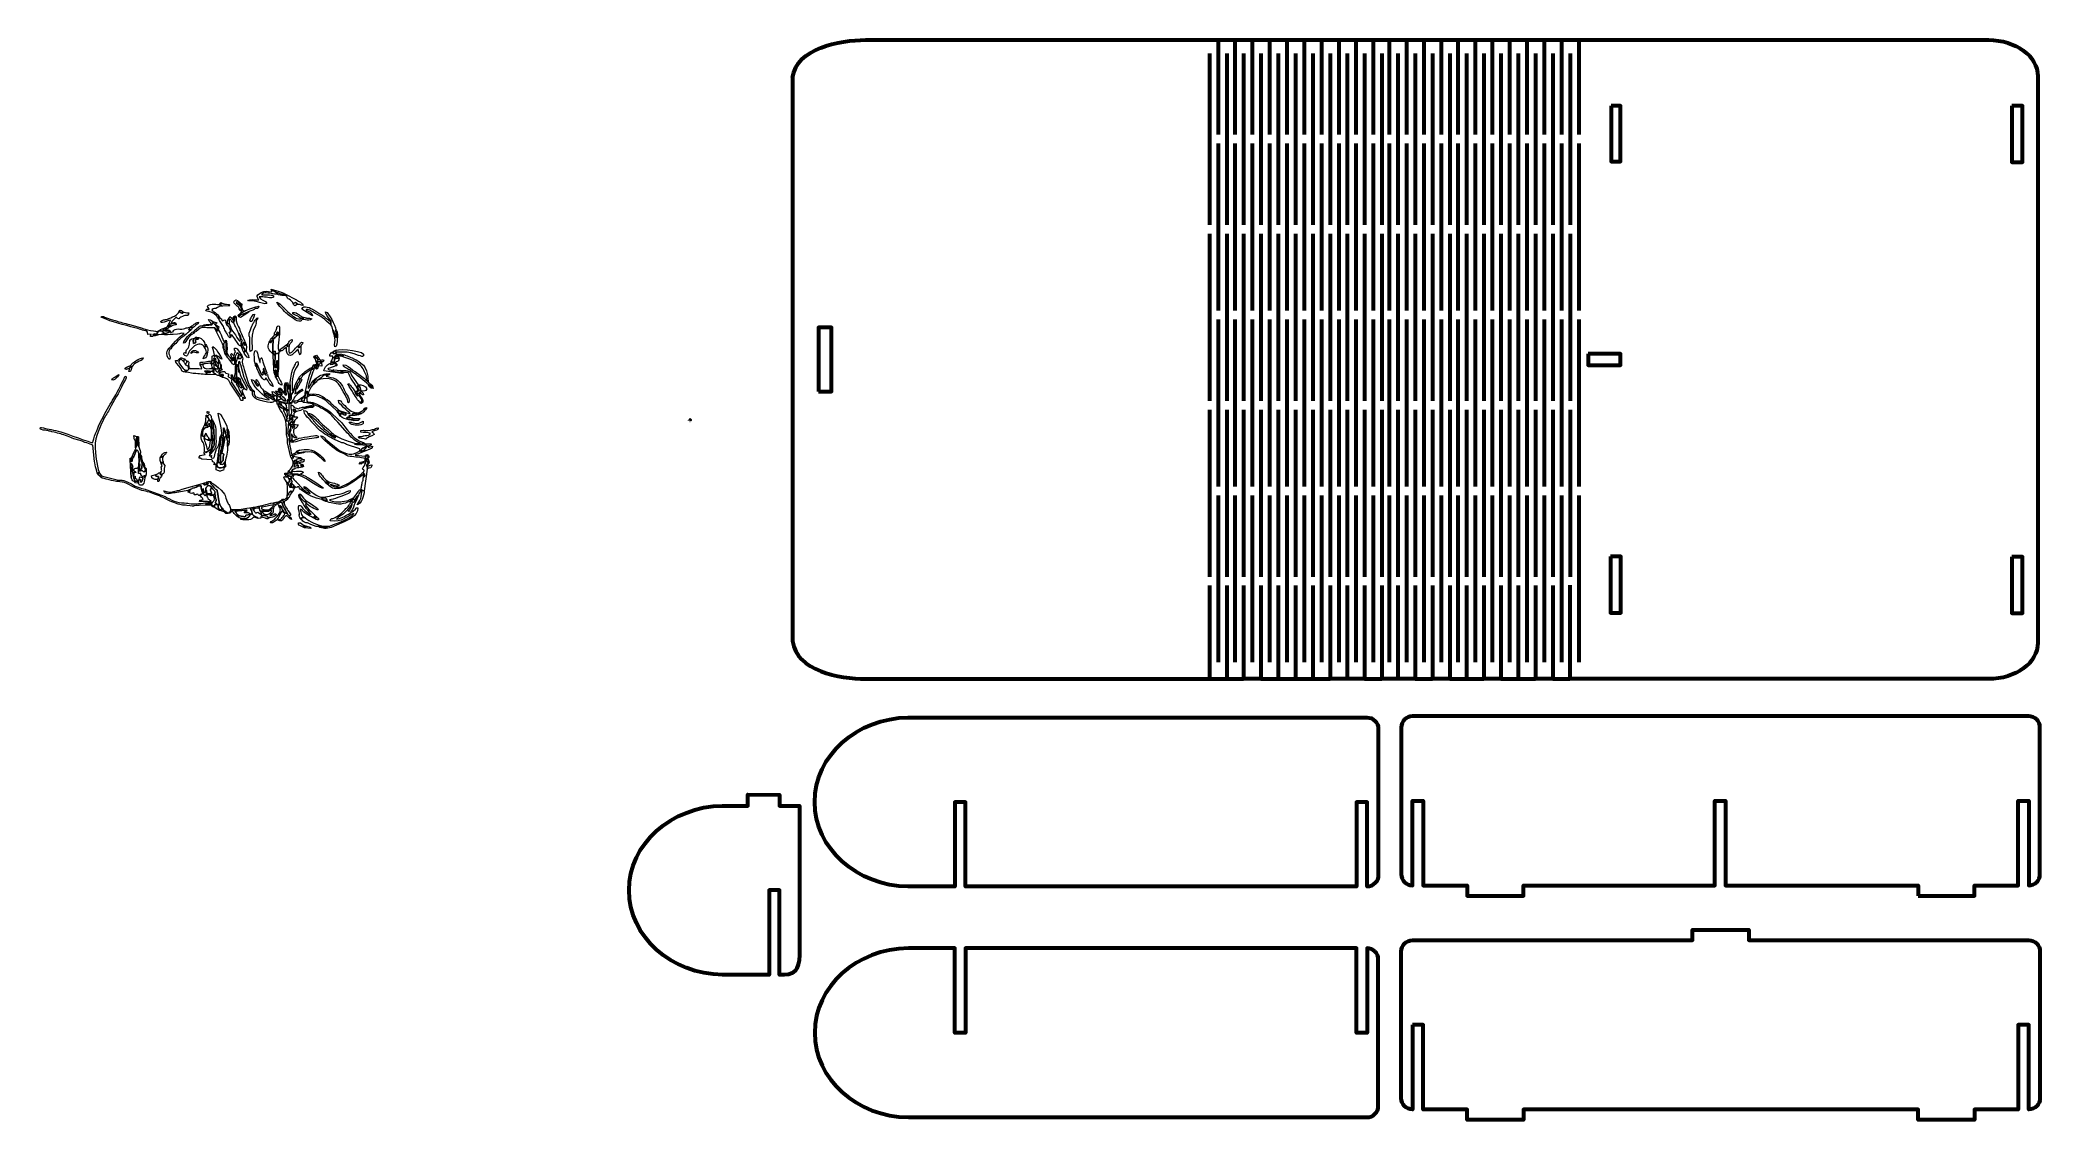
# Model space of a CAD drawing. Header units: millimetres. Extents: x -354 to 179, y -174 to 113.
import ezdxf

# ---------------------------------------------------------------- set-up
doc = ezdxf.new("R2010")
doc.units = ezdxf.units.MM
doc.linetypes.add('K5LT32768', pattern=[0])
doc.linetypes.add('K5LT32769', pattern=[0])
doc.layers.add('layer 1', color=7, linetype='Continuous')

msp = doc.modelspace()

# ---------------------------------------------------------------- linework, layer by layer
at = {"layer": 'layer 1', "color": 150, "linetype": 'K5LT32768', "lineweight": 60, "true_color": 0x0080ff}
for p, q in [((-40.19, 112.96), (-40.19, 87.81)), ((-35.75, 112.96), (-35.75, 87.81)), ((-31.15, 112.96), (-31.15, 87.81)), ((-26.55, 112.96), (-26.55, 87.81)), ((-21.95, 112.96), (-21.95, 87.81)), ((-17.34, 112.96), (-17.34, 87.81)), ((-12.74, 112.96), (-12.74, 87.81)), ((-8.14, 112.96), (-8.14, 87.81)), ((-3.54, 112.96), (-3.54, 87.81)), ((1.07, 112.96), (1.07, 87.81)), ((5.31, 112.96), (5.31, 87.81)), ((9.92, 112.96), (9.92, 87.81)), ((14.51, 112.96), (14.51, 87.81)), ((19.12, 112.96), (19.12, 87.81)), ((23.55, 112.96), (23.55, 87.81)), ((28.15, 112.96), (28.15, 87.81)), ((32.75, 112.96), (32.75, 87.81)), ((37.36, 112.96), (37.36, 87.81)), ((41.96, 112.96), (41.96, 87.81)), ((46.56, 112.96), (46.56, 87.81)), ((51.16, 112.96), (51.16, 87.81)), ((55.77, 112.96), (55.77, 87.81)), ((-42.49, 109.41), (-42.49, 63.81)), ((-37.88, 109.41), (-37.88, 63.81)), ((-33.45, 109.41), (-33.45, 63.81)), ((-28.85, 109.41), (-28.85, 63.81)), ((-24.25, 109.41), (-24.25, 63.81)), ((-19.64, 109.41), (-19.64, 63.81)), ((-15.04, 109.41), (-15.04, 63.81)), ((-10.44, 109.41), (-10.44, 63.81)), ((-5.84, 109.41), (-5.84, 63.81)), ((-1.23, 109.41), (-1.23, 63.81)), ((3.37, 109.41), (3.37, 63.81)), ((7.61, 109.41), (7.61, 63.81)), ((12.22, 109.41), (12.22, 63.81)), ((16.81, 109.41), (16.81, 63.81)), ((21.42, 109.41), (21.42, 63.81)), ((25.85, 109.41), (25.85, 63.81)), ((30.45, 109.41), (30.45, 63.81)), ((35.05, 109.41), (35.05, 63.81)), ((39.66, 109.41), (39.66, 63.81)), ((44.26, 109.41), (44.26, 63.81)), ((48.86, 109.41), (48.86, 63.81)), ((53.47, 109.41), (53.47, 63.81)), ((-153.52, 102.95), (-153.52, -47.05)), ((-40.19, 85.41), (-40.19, 41.01)), ((-35.75, 85.41), (-35.75, 41.01)), ((-31.15, 85.41), (-31.15, 41.01)), ((-26.55, 85.41), (-26.55, 41.01)), ((-21.95, 85.41), (-21.95, 41.01)), ((-17.34, 85.41), (-17.34, 41.01)), ((-12.74, 85.41), (-12.74, 41.01)), ((-8.14, 85.41), (-8.14, 41.01)), ((-3.54, 85.41), (-3.54, 41.01)), ((1.07, 85.41), (1.07, 41.01)), ((5.31, 85.41), (5.31, 41.01)), ((9.92, 85.41), (9.92, 41.01)), ((14.51, 85.41), (14.51, 41.01)), ((19.12, 85.41), (19.12, 41.01)), ((23.55, 85.41), (23.55, 41.01)), ((28.15, 85.41), (28.15, 41.01)), ((32.75, 85.41), (32.75, 41.01)), ((37.36, 85.41), (37.36, 41.01)), ((41.96, 85.41), (41.96, 41.01)), ((46.56, 85.41), (46.56, 41.01)), ((51.16, 85.41), (51.16, 41.01)), ((55.77, 85.41), (55.77, 41.01)), ((-42.49, 61.41), (-42.49, 16.94)), ((-37.88, 61.41), (-37.88, 16.94)), ((-33.45, 61.41), (-33.45, 16.94)), ((-28.85, 61.41), (-28.85, 16.94)), ((-24.25, 61.41), (-24.25, 16.94)), ((-19.64, 61.41), (-19.64, 16.94)), ((-15.04, 61.41), (-15.04, 16.94)), ((-10.44, 61.41), (-10.44, 16.94)), ((-5.84, 61.41), (-5.84, 16.94)), ((-1.23, 61.41), (-1.23, 16.94)), ((3.37, 61.41), (3.37, 16.94)), ((7.61, 61.41), (7.61, 16.94)), ((12.22, 61.41), (12.22, 16.94)), ((16.81, 61.41), (16.81, 16.94)), ((21.42, 61.41), (21.42, 16.94)), ((25.85, 61.41), (25.85, 16.94)), ((30.45, 61.41), (30.45, 16.94)), ((35.05, 61.41), (35.05, 16.94)), ((39.66, 61.41), (39.66, 16.94)), ((44.26, 61.41), (44.26, 16.94)), ((48.86, 61.41), (48.86, 16.94)), ((53.47, 61.41), (53.47, 16.94)), ((-40.19, 38.6), (-40.19, -5.8)), ((-35.75, 38.6), (-35.75, -5.8)), ((-31.15, 38.6), (-31.15, -5.8)), ((-26.55, 38.6), (-26.55, -5.8)), ((-21.95, 38.6), (-21.95, -5.8)), ((-17.34, 38.6), (-17.34, -5.8)), ((-12.74, 38.6), (-12.74, -5.8)), ((-8.14, 38.6), (-8.14, -5.8)), ((-3.54, 38.6), (-3.54, -5.8)), ((1.07, 38.6), (1.07, -5.8)), ((5.31, 38.6), (5.31, -5.8)), ((9.92, 38.6), (9.92, -5.8)), ((14.51, 38.6), (14.51, -5.8)), ((19.12, 38.6), (19.12, -5.8)), ((23.55, 38.6), (23.55, -5.8)), ((28.15, 38.6), (28.15, -5.8)), ((32.75, 38.6), (32.75, -5.8)), ((37.36, 38.6), (37.36, -5.8)), ((41.96, 38.6), (41.96, -5.8)), ((46.56, 38.6), (46.56, -5.8)), ((51.16, 38.6), (51.16, -5.8)), ((55.77, 38.6), (55.77, -5.8)), ((-42.49, 14.6), (-42.49, -29.85)), ((-37.88, 14.6), (-37.88, -29.85)), ((-33.45, 14.6), (-33.45, -29.85)), ((-28.85, 14.6), (-28.85, -29.85)), ((-24.25, 14.6), (-24.25, -29.85)), ((-19.64, 14.6), (-19.64, -29.85)), ((-15.04, 14.6), (-15.04, -29.85)), ((-10.44, 14.6), (-10.44, -29.85)), ((-5.84, 14.6), (-5.84, -29.85)), ((-1.23, 14.6), (-1.23, -29.85)), ((3.37, 14.6), (3.37, -29.85)), ((7.61, 14.6), (7.61, -29.85)), ((12.22, 14.6), (12.22, -29.85)), ((16.81, 14.6), (16.81, -29.85)), ((21.42, 14.6), (21.42, -29.85)), ((25.85, 14.6), (25.85, -29.85)), ((30.45, 14.6), (30.45, -29.85)), ((35.05, 14.6), (35.05, -29.85)), ((39.66, 14.6), (39.66, -29.85)), ((44.26, 14.6), (44.26, -29.85)), ((48.86, 14.6), (48.86, -29.85)), ((53.47, 14.6), (53.47, -29.85)), ((-40.19, -8.2), (-40.19, -52.6)), ((-35.75, -8.2), (-35.75, -52.6)), ((-31.15, -8.2), (-31.15, -52.6)), ((-26.55, -8.2), (-26.55, -52.6)), ((-21.95, -8.2), (-21.95, -52.6)), ((-17.34, -8.2), (-17.34, -52.6)), ((-12.74, -8.2), (-12.74, -52.6)), ((-8.14, -8.2), (-8.14, -52.6)), ((-3.54, -8.2), (-3.54, -52.6)), ((1.07, -8.2), (1.07, -52.6)), ((5.31, -8.2), (5.31, -52.6)), ((9.92, -8.2), (9.92, -52.6)), ((14.51, -8.2), (14.51, -52.6)), ((19.12, -8.2), (19.12, -52.6)), ((23.55, -8.2), (23.55, -52.6)), ((28.15, -8.2), (28.15, -52.6)), ((32.75, -8.2), (32.75, -52.6)), ((37.36, -8.2), (37.36, -52.6)), ((41.96, -8.2), (41.96, -52.6)), ((46.56, -8.2), (46.56, -52.6)), ((51.16, -8.2), (51.16, -52.6)), ((55.77, -8.2), (55.77, -52.6)), ((-42.49, -32.2), (-42.49, -57.04)), ((-37.88, -32.2), (-37.88, -57.04)), ((-33.45, -32.2), (-33.45, -57.04)), ((-28.85, -32.2), (-28.85, -57.04)), ((-24.25, -32.2), (-24.25, -57.04)), ((-19.64, -32.2), (-19.64, -57.04)), ((-15.04, -32.2), (-15.04, -57.04)), ((-10.44, -32.2), (-10.44, -57.04)), ((-5.84, -32.2), (-5.84, -57.04)), ((-1.23, -32.2), (-1.23, -57.04)), ((3.37, -32.2), (3.37, -57.04)), ((7.61, -32.2), (7.61, -57.04)), ((12.22, -32.2), (12.22, -57.04)), ((16.81, -32.2), (16.81, -57.04)), ((21.42, -32.2), (21.42, -57.04)), ((25.85, -32.2), (25.85, -57.04)), ((30.45, -32.2), (30.45, -57.04)), ((35.05, -32.2), (35.04, -57.04)), ((39.66, -32.2), (39.66, -57.04)), ((44.26, -32.2), (44.26, -57.04)), ((48.86, -32.2), (48.86, -57.04)), ((53.4, -32.05), (53.4, -57.04)), ((-28.85, -57.04), (-33.45, -57.04)), ((-28.85, -57.01), (-10.44, -57.01)), ((-1.23, -57.04), (-10.44, -57.04)), ((-1.23, -57.01), (3.37, -57.01)), ((12.22, -57.04), (3.37, -57.04)), ((12.22, -57.01), (16.81, -57.01)), ((21.42, -57.04), (16.81, -57.04)), ((21.42, -57.01), (30.45, -57.01)), ((35.04, -57.04), (30.45, -57.04)), ((35.04, -57.01), (44.26, -57.01)), ((48.86, -57.04), (44.26, -57.04)), ((48.86, -57.01), (53.4, -57.01))]:
    msp.add_line(p, q, dxfattribs=at)
for points, knots in [([(-153.52, 102.95), (-153.52, 102.95), (-152.33, 110.79), (-141.18, 112.96), (-133.97, 112.96), (-133.97, 112.96), (164.81, 112.96), (164.81, 112.96), (172.02, 112.96), (177.92, 108.63), (177.92, 103.35), (177.92, 103.35), (177.92, -47.44), (177.92, -47.44), (177.92, -52.72), (172.02, -57.04), (164.81, -57.04), (164.81, -57.04), (113.5, -57.04), (53.4, -57.04)], [0, 0, 0, 0, 0, 0.155899, 0.155899, 0.155899, 0.311798, 0.311798, 0.311798, 0.623595, 0.623595, 0.623595, 0.779494, 0.779494, 0.779494, 0.935393, 0.935393, 0.935393, 1, 1, 1, 1]), ([(64.34, 95.43), (64.34, 95.43), (66.84, 95.43), (66.84, 95.43), (66.84, 80.63), (66.84, 80.63), (64.34, 80.63), (64.34, 80.63), (64.34, 95.43), (64.34, 95.43)], [0, 0, 0, 0, 0.2, 0.2, 0.4, 0.4, 0.6, 0.6, 1, 1, 1, 1]), ([(171.03, 95.43), (171.03, 95.43), (173.83, 95.43), (173.83, 95.43), (173.83, 80.43), (173.83, 80.43), (171.03, 80.43), (171.03, 80.43), (171.03, 95.43), (171.03, 95.43)], [0, 0, 0, 0, 0.2, 0.2, 0.4, 0.4, 0.6, 0.6, 1, 1, 1, 1]), ([(-146.59, 19.46), (-146.59, 19.46), (-146.59, 36.46), (-146.59, 36.46), (-143.09, 36.46), (-143.09, 36.46), (-143.09, 19.46), (-143.09, 19.46), (-146.59, 19.46), (-146.59, 19.46)], [0, 0, 0, 0, 0.2, 0.2, 0.4, 0.4, 0.6, 0.6, 1, 1, 1, 1]), ([(58.27, 29.46), (58.27, 29.46), (66.87, 29.46), (66.87, 29.46), (66.87, 26.46), (66.87, 26.46), (58.27, 26.46), (58.27, 26.46), (58.27, 29.46), (58.27, 29.46)], [0, 0, 0, 0, 0.2, 0.2, 0.4, 0.4, 0.6, 0.6, 1, 1, 1, 1]), ([(-180.83, 11.73), (-180.8, 11.77), (-180.79, 11.81), (-180.78, 11.85), (-180.79, 11.81), (-180.81, 11.77), (-180.83, 11.73)], [0, 0, 0, 0, 0.936626, 0.936626, 0.936626, 1, 1, 1, 1]), ([(64.19, -24.43), (64.19, -24.43), (66.99, -24.43), (66.99, -24.43), (66.99, -39.43), (66.99, -39.43), (64.19, -39.43), (64.19, -39.43), (64.19, -24.43), (64.19, -24.43)], [0, 0, 0, 0, 0.2, 0.2, 0.4, 0.4, 0.6, 0.6, 1, 1, 1, 1]), ([(171.03, -24.54), (171.03, -24.54), (173.83, -24.54), (173.83, -24.54), (173.83, -39.54), (173.83, -39.54), (171.03, -39.54), (171.03, -39.54), (171.03, -24.54), (171.03, -24.54)], [0, 0, 0, 0, 0.2, 0.2, 0.4, 0.4, 0.6, 0.6, 1, 1, 1, 1]), ([(-153.52, -47), (-153.52, -47), (-152.33, -54.85), (-141.18, -57.01), (-133.97, -57.01), (-133.97, -57.01), (-88.73, -57.01), (-33.45, -57.01)], [0, 0, 0, 0, 0, 0.719874, 0.719874, 0.719874, 1, 1, 1, 1]), ([(-122.6, -67.27), (-136.44, -67.43), (-147.6, -77.44), (-147.6, -102.1), (-136.44, -112.11), (-122.6, -112.27), (-122.6, -112.27), (-122.6, -112.27), (-122.6, -112.27), (-122.27, -112.27), (-122.27, -112.27), (-110.3, -112.27), (-110.3, -112.27), (-110.3, -89.77), (-110.3, -89.77), (-107.5, -89.77), (-107.5, -89.77), (-107.5, -112.27), (-107.5, -112.27), (-3.4, -112.27), (-3.4, -112.27), (-3.4, -89.77), (-3.4, -89.77), (-2.04, -89.77), (-2.04, -89.77), (-0.6, -89.77), (-0.6, -89.77), (-0.6, -112.27), (-0.6, -112.27), (1.05, -112.27), (2.4, -110.92), (2.4, -109.27), (2.4, -109.27), (2.4, -70.27), (2.4, -70.27), (2.4, -68.62), (1.05, -67.27), (-0.6, -67.27), (-0.6, -67.27), (-122.27, -67.27), (-122.27, -67.27), (-122.6, -67.27), (-122.6, -67.27), (-122.6, -67.27), (-122.6, -67.27)], [0, 0, 0, 0, 0.055555, 0.055555, 0.111111, 0.111111, 0.111111, 0.166666, 0.166666, 0.222222, 0.222222, 0.277777, 0.277777, 0.333333, 0.333333, 0.388888, 0.388888, 0.444444, 0.444444, 0.499999, 0.499999, 0.555555, 0.555555, 0.61111, 0.61111, 0.666666, 0.666666, 0.722221, 0.722221, 0.722221, 0.777777, 0.777777, 0.777777, 0.833332, 0.833332, 0.833332, 0.888888, 0.888888, 0.888888, 0.944443, 0.944443, 0.999999, 0.999999, 1, 1, 1, 1]), ([(146.05, -114.75), (146.05, -114.75), (146.05, -111.95), (146.05, -111.95), (94.79, -111.95), (94.79, -111.95), (94.8, -89.45), (94.8, -89.45), (92, -89.45), (92, -89.45), (91.99, -111.95), (91.99, -111.95), (41.01, -111.95), (41.01, -111.95), (41.01, -114.75), (41.01, -114.75), (26.01, -114.75), (26.01, -114.75), (26.01, -111.95), (26.01, -111.95), (14.3, -111.95), (14.3, -111.95), (14.3, -89.45), (14.3, -89.45), (11.5, -89.45), (11.5, -89.45), (11.5, -111.95), (11.5, -111.95), (9.85, -111.95), (8.5, -110.6), (8.5, -108.95), (8.5, -108.95), (8.5, -69.95), (8.5, -69.95), (8.5, -68.3), (9.85, -66.95), (11.5, -66.95), (11.5, -66.95), (175.5, -66.95), (175.5, -66.95), (177.15, -66.95), (178.5, -68.3), (178.5, -69.95), (178.5, -69.95), (178.5, -108.95), (178.5, -108.95), (178.5, -110.6), (177.15, -111.95), (175.5, -111.95), (175.5, -111.95), (175.5, -89.45), (175.5, -89.45), (172.7, -89.45), (172.7, -89.45), (172.7, -111.95), (172.7, -111.95), (161.05, -111.95), (161.05, -111.95), (161.05, -114.75), (161.05, -114.75), (146.05, -114.75), (146.05, -114.75)], [0, 0, 0, 0, 0.037037, 0.037037, 0.074074, 0.074074, 0.111111, 0.111111, 0.148148, 0.148148, 0.185185, 0.185185, 0.222222, 0.222222, 0.259259, 0.259259, 0.296296, 0.296296, 0.333333, 0.333333, 0.37037, 0.37037, 0.407407, 0.407407, 0.444444, 0.444444, 0.481481, 0.481481, 0.481481, 0.518519, 0.518519, 0.518519, 0.555556, 0.555556, 0.555556, 0.592593, 0.592593, 0.592593, 0.62963, 0.62963, 0.62963, 0.666667, 0.666667, 0.666667, 0.703704, 0.703704, 0.703704, 0.740741, 0.740741, 0.740741, 0.777778, 0.777778, 0.814815, 0.814815, 0.851852, 0.851852, 0.888889, 0.888889, 0.925926, 0.925926, 1, 1, 1, 1]), ([(-172.01, -90.76), (-185.85, -90.92), (-197.01, -100.93), (-197.01, -125.59), (-185.85, -135.6), (-172.01, -135.75), (-172.01, -135.75), (-172.01, -135.76), (-172.01, -135.76), (-171.68, -135.76), (-171.68, -135.76), (-159.72, -135.76), (-159.72, -135.76), (-159.72, -113.26), (-159.72, -113.26), (-156.92, -113.26), (-156.92, -113.26), (-156.92, -135.76), (-156.92, -135.76), (-155.76, -135.76), (-155.76, -135.76), (-152.08, -135.76), (-151.61, -133.12), (-151.61, -129.05), (-151.61, -129.05), (-151.61, -90.76), (-151.61, -90.76), (-152.97, -90.76), (-154.61, -90.76), (-154.61, -90.76), (-156.92, -90.76), (-156.92, -90.76), (-156.92, -87.82), (-156.92, -87.82), (-165.42, -87.81), (-165.42, -87.81), (-165.42, -90.76), (-165.42, -90.76), (-171.68, -90.76), (-171.68, -90.76), (-172.01, -90.76), (-172.01, -90.76), (-172.01, -90.76), (-172.01, -90.76)], [0, 0, 0, 0, 0.05, 0.05, 0.1, 0.1, 0.1, 0.15, 0.15, 0.2, 0.2, 0.25, 0.25, 0.3, 0.3, 0.35, 0.35, 0.4, 0.4, 0.45, 0.45, 0.45, 0.5, 0.5, 0.5, 0.55, 0.55, 0.6, 0.6, 0.6, 0.65, 0.65, 0.7, 0.7, 0.75, 0.75, 0.8, 0.8, 0.85, 0.85, 0.9, 0.9, 1, 1, 1, 1]), ([(11.5, -149.06), (11.5, -149.06), (14.3, -149.06), (14.3, -149.06), (14.3, -171.56), (14.3, -171.56), (26.01, -171.56), (26.01, -171.56), (26.01, -174.36), (26.01, -174.36), (41.01, -174.36), (41.01, -174.36), (41.01, -171.56), (41.01, -171.56), (146.05, -171.56), (146.05, -171.56), (146.05, -174.36), (146.05, -174.36), (161.05, -174.36), (161.05, -174.36), (161.05, -171.56), (161.05, -171.56), (172.7, -171.56), (172.7, -171.56), (172.7, -149.06), (172.7, -149.06), (175.5, -149.06), (175.5, -149.06), (175.5, -171.56), (175.5, -171.56), (175.5, -171.56), (175.5, -171.56), (177.15, -171.56), (178.5, -170.21), (178.5, -168.56), (178.5, -168.56), (178.5, -129.56), (178.5, -129.56), (178.5, -127.91), (177.15, -126.56), (175.5, -126.56), (175.5, -126.56), (101, -126.56), (101, -126.56), (101, -123.76), (101, -123.76), (86, -123.76), (86, -123.76), (86, -126.56), (86, -126.56), (11.5, -126.56), (11.5, -126.56), (9.85, -126.56), (8.5, -127.91), (8.5, -129.56), (8.5, -129.56), (8.5, -168.56), (8.5, -168.56), (8.5, -170.21), (9.85, -171.56), (11.5, -171.56), (11.5, -171.56), (11.5, -149.06), (11.5, -149.06)], [0, 0, 0, 0, 0.035714, 0.035714, 0.071429, 0.071429, 0.107143, 0.107143, 0.142857, 0.142857, 0.178571, 0.178571, 0.214286, 0.214286, 0.25, 0.25, 0.285714, 0.285714, 0.321429, 0.321429, 0.357143, 0.357143, 0.392857, 0.392857, 0.428571, 0.428571, 0.464286, 0.464286, 0.5, 0.5, 0.535714, 0.535714, 0.535714, 0.571429, 0.571429, 0.571429, 0.607143, 0.607143, 0.607143, 0.642857, 0.642857, 0.642857, 0.678571, 0.678571, 0.714286, 0.714286, 0.75, 0.75, 0.785714, 0.785714, 0.821429, 0.821429, 0.821429, 0.857143, 0.857143, 0.857143, 0.892857, 0.892857, 0.892857, 0.928571, 0.928571, 0.928571, 1, 1, 1, 1]), ([(-122.6, -173.65), (-136.44, -173.49), (-147.6, -163.48), (-147.6, -138.82), (-136.44, -128.81), (-122.6, -128.66), (-122.6, -128.66), (-122.6, -128.65), (-122.6, -128.65), (-122.27, -128.65), (-122.27, -128.65), (-110.3, -128.65), (-110.3, -128.65), (-110.3, -151.15), (-110.3, -151.15), (-107.5, -151.15), (-107.5, -151.15), (-107.5, -128.65), (-107.5, -128.65), (-3.4, -128.65), (-3.4, -128.65), (-3.4, -151.15), (-3.4, -151.15), (-2.04, -151.15), (-2.04, -151.15), (-0.6, -151.15), (-0.6, -151.15), (-0.6, -128.65), (-0.6, -128.65), (1.05, -128.65), (2.4, -130), (2.4, -131.65), (2.4, -131.65), (2.4, -170.65), (2.4, -170.65), (2.4, -172.3), (1.05, -173.65), (-0.6, -173.65), (-0.6, -173.65), (-122.27, -173.65), (-122.27, -173.65), (-122.6, -173.65), (-122.6, -173.65), (-122.6, -173.65), (-122.6, -173.65)], [0, 0, 0, 0, 0.05, 0.05, 0.1, 0.1, 0.1, 0.15, 0.15, 0.2, 0.2, 0.25, 0.25, 0.3, 0.3, 0.35, 0.35, 0.4, 0.4, 0.45, 0.45, 0.5, 0.5, 0.55, 0.55, 0.6, 0.6, 0.65, 0.65, 0.65, 0.7, 0.7, 0.7, 0.75, 0.75, 0.75, 0.8, 0.8, 0.8, 0.85, 0.85, 0.9, 0.9, 1, 1, 1, 1])]:
    msp.add_open_spline(points, degree=3, knots=knots, dxfattribs=at)
at = {"layer": 'layer 1', "color": 7, "linetype": 'K5LT32769', "lineweight": 18}
for points, knots in [([(-306.17, 38.77), (-306.17, 38.77), (-306.36, 39.29), (-306.36, 39.29), (-305.96, 39.16), (-306.25, 39.48), (-305.92, 39.01), (-306.73, 40.65), (-307.68, 40.51), (-308.01, 41.14), (-307.49, 41.67), (-307.26, 41.34), (-306.54, 41.77), (-305.92, 42.14), (-306.17, 42.2), (-305.23, 42.14), (-305.85, 42.68), (-305.53, 42), (-305.65, 42.92), (-305.65, 42.92), (-304.69, 42.64), (-304.69, 42.64), (-305.67, 43.1), (-305.67, 43.1), (-305.91, 42.95), (-305.89, 42.78), (-306.04, 42.62), (-306.66, 42.62), (-307.32, 42.7), (-307.92, 42.65), (-308.65, 42.6), (-308.81, 42.54), (-309.21, 42.14), (-308.99, 41.35), (-309.21, 42.22), (-308.85, 41.5), (-308.85, 41.5), (-308.77, 41.26), (-308.77, 41.26), (-309.38, 41.48), (-309.5, 41.31), (-309.66, 41.01), (-309.45, 40.84), (-309.59, 40.93), (-309.29, 40.83), (-308.92, 40.7), (-307.69, 40.66), (-306.82, 39.61), (-306.67, 39.43), (-306.61, 39.31), (-306.51, 39.16), (-306.25, 38.79), (-306.53, 39.04), (-306.17, 38.77)], [0, 0, 0, 0, 0.052632, 0.052632, 0.052632, 0.105263, 0.105263, 0.105263, 0.157895, 0.157895, 0.157895, 0.210526, 0.210526, 0.210526, 0.263158, 0.263158, 0.263158, 0.315789, 0.315789, 0.315789, 0.368421, 0.368421, 0.421053, 0.421053, 0.421053, 0.473684, 0.473684, 0.473684, 0.526316, 0.526316, 0.526316, 0.578947, 0.578947, 0.578947, 0.631579, 0.631579, 0.631579, 0.684211, 0.684211, 0.684211, 0.736842, 0.736842, 0.736842, 0.789474, 0.789474, 0.789474, 0.842105, 0.842105, 0.842105, 0.894737, 0.894737, 0.894737, 1, 1, 1, 1]), ([(-304.69, 42.64), (-304.69, 42.64), (-305.65, 42.92), (-305.65, 42.92), (-305.53, 42), (-305.85, 42.68), (-305.23, 42.14), (-305.23, 42.14), (-303.66, 42.22), (-303.66, 42.22), (-302.91, 42.33), (-303.54, 42.19), (-303.24, 42.39), (-303.5, 42.7), (-303.73, 42.62), (-304.69, 42.64)], [0, 0, 0, 0, 0.166667, 0.166667, 0.166667, 0.333333, 0.333333, 0.333333, 0.5, 0.5, 0.5, 0.666667, 0.666667, 0.666667, 1, 1, 1, 1]), ([(-300.4, 42.91), (-300.42, 42.98), (-300.46, 43.1), (-300.75, 43.31), (-300.75, 43.31), (-301.05, 43.52), (-301.05, 43.52), (-301.06, 43.53), (-301.09, 43.55), (-301.11, 43.56), (-301.11, 43.56), (-301.2, 43.67), (-301.2, 43.67), (-301.66, 43.8), (-301.66, 43.8), (-301.94, 43.62), (-302.04, 43.44), (-302.2, 43.26), (-301.98, 42.82), (-301.9, 42.73), (-301.54, 42.39), (-301.2, 42.06), (-300.85, 41.93), (-300.75, 41.44), (-300.35, 41.18), (-300.52, 41.14), (-300.01, 41), (-300.03, 42.38), (-301.06, 42.41), (-301.54, 43.01), (-301.24, 43.21), (-301.98, 43.4), (-301.05, 43.17), (-300.67, 43.07), (-301.04, 42.63), (-300.19, 42.35), (-300.19, 42.35), (-300.4, 42.91), (-300.4, 42.91)], [0, 0, 0, 0, 0.071429, 0.071429, 0.071429, 0.142857, 0.142857, 0.142857, 0.214286, 0.214286, 0.214286, 0.285714, 0.285714, 0.357143, 0.357143, 0.357143, 0.428571, 0.428571, 0.428571, 0.5, 0.5, 0.5, 0.571429, 0.571429, 0.571429, 0.642857, 0.642857, 0.642857, 0.714286, 0.714286, 0.714286, 0.785714, 0.785714, 0.785714, 0.857143, 0.857143, 0.857143, 1, 1, 1, 1]), ([(-300.4, 42.91), (-300.4, 42.91), (-300.19, 42.35), (-300.19, 42.35), (-301.04, 42.63), (-300.67, 43.07), (-301.05, 43.17), (-301.98, 43.4), (-301.24, 43.21), (-301.54, 43.01), (-301.06, 42.41), (-300.03, 42.38), (-300.01, 41), (-300.52, 41.14), (-300.35, 41.18), (-300.75, 41.44), (-300.52, 40.88), (-300.42, 41.09), (-300.07, 40.64), (-300.07, 40.64), (-300.44, 40.2), (-300.44, 40.2), (-299.16, 40.9), (-299.16, 40.9), (-299.66, 40.89), (-299.66, 40.89), (-300.82, 42.65), (-299.36, 42.49), (-300.4, 42.91)], [0, 0, 0, 0, 0.090909, 0.090909, 0.090909, 0.181818, 0.181818, 0.181818, 0.272727, 0.272727, 0.272727, 0.363636, 0.363636, 0.363636, 0.454545, 0.454545, 0.454545, 0.545455, 0.545455, 0.545455, 0.636364, 0.636364, 0.727273, 0.727273, 0.818182, 0.818182, 0.818182, 1, 1, 1, 1]), ([(-292.17, 46.33), (-291.99, 45.92), (-292.1, 46.11), (-292.16, 46), (-293.36, 46.07), (-293.88, 46.37), (-294.94, 45.78), (-296.66, 44.83), (-295.8, 44.49), (-295.57, 43.8), (-296.36, 43.86), (-298.06, 44.1), (-298.49, 43.64), (-298.18, 43.5), (-297.58, 43.58), (-297.16, 43.55), (-297.16, 43.55), (-296.63, 43.52), (-296.36, 43.41), (-295.92, 43.28), (-295.37, 43.11), (-293.85, 42.59), (-293.43, 42.89), (-293.59, 43.76), (-295.26, 43.65), (-295.42, 44.61), (-294.8, 44.62), (-294.11, 44.6), (-293.52, 44.5), (-293.24, 44.45), (-293.03, 44.41), (-292.66, 44.4), (-292.66, 44.4), (-292.53, 44.39), (-292.28, 44.39), (-292.16, 44.4), (-291.64, 44.46), (-291.93, 44.37), (-291.69, 44.56), (-291.1, 45.23), (-293.07, 45.13), (-293.79, 45.15), (-293.79, 45.15), (-294.36, 45.15), (-294.45, 45.05), (-294.84, 45.26), (-294.84, 45.26), (-294.25, 45.62), (-294.25, 45.62), (-293.42, 45.82), (-292.06, 45.41), (-290.91, 45.34), (-290.91, 45.34), (-290.17, 45.3), (-290.69, 45.34), (-290.27, 45.17), (-289.81, 44.98), (-289.01, 45.04), (-288.43, 45), (-288.43, 45), (-288.6, 45.14), (-288.51, 45.09), (-288.79, 45.2), (-289.38, 45.42), (-288.75, 45.03), (-290.4, 45.66), (-290.83, 45.82), (-291.7, 46.2), (-292.17, 46.33)], [0, 0, 0, 0, 0.045455, 0.045455, 0.045455, 0.090909, 0.090909, 0.090909, 0.136364, 0.136364, 0.136364, 0.181818, 0.181818, 0.181818, 0.227273, 0.227273, 0.227273, 0.227273, 0.272727, 0.272727, 0.272727, 0.318182, 0.318182, 0.318182, 0.363636, 0.363636, 0.363636, 0.409091, 0.409091, 0.409091, 0.454545, 0.454545, 0.454545, 0.454545, 0.5, 0.5, 0.5, 0.545455, 0.545455, 0.545455, 0.590909, 0.590909, 0.590909, 0.590909, 0.636364, 0.636364, 0.636364, 0.681818, 0.681818, 0.681818, 0.727273, 0.727273, 0.727273, 0.727273, 0.772727, 0.772727, 0.772727, 0.818182, 0.818182, 0.818182, 0.818182, 0.863636, 0.863636, 0.863636, 0.909091, 0.909091, 0.909091, 1, 1, 1, 1]), ([(-292.17, 46.33), (-291.7, 46.2), (-290.83, 45.82), (-290.4, 45.66), (-288.75, 45.03), (-289.38, 45.42), (-288.79, 45.2), (-288.51, 45.09), (-288.6, 45.14), (-288.43, 45), (-288.04, 44.81), (-288.2, 44.84), (-288.02, 44.52), (-287.75, 44.03), (-287.99, 44.31), (-287.45, 43.97), (-287.05, 43.71), (-286.48, 43.26), (-286.37, 42.88), (-286.37, 42.88), (-285.78, 43.11), (-285.78, 43.11), (-285.26, 42.75), (-285.47, 43.08), (-285.26, 42.57), (-284.21, 42.68), (-284.65, 42.38), (-283.72, 42.32), (-283.87, 43), (-284.9, 43.46), (-285.53, 43.79), (-285.53, 43.79), (-288.59, 45.46), (-288.59, 45.46), (-289, 45.68), (-291.85, 46.66), (-292.29, 46.63), (-292.29, 46.63), (-292.17, 46.33), (-292.17, 46.33)], [0, 0, 0, 0, 0.071429, 0.071429, 0.071429, 0.142857, 0.142857, 0.142857, 0.214286, 0.214286, 0.214286, 0.285714, 0.285714, 0.285714, 0.357143, 0.357143, 0.357143, 0.428571, 0.428571, 0.428571, 0.5, 0.5, 0.5, 0.571429, 0.571429, 0.571429, 0.642857, 0.642857, 0.642857, 0.714286, 0.714286, 0.714286, 0.785714, 0.785714, 0.785714, 0.857143, 0.857143, 0.857143, 1, 1, 1, 1]), ([(-283.69, 39.26), (-283.57, 38.93), (-283.77, 39.02), (-283.56, 38.93), (-284.06, 38.88), (-284.13, 38.87), (-284.5, 39.02), (-284.5, 39.02), (-284.48, 38.65), (-284.48, 38.65), (-286.04, 38.91), (-286.2, 39.39), (-287.78, 40.64), (-288.1, 40.89), (-288.12, 40.98), (-288.41, 41.26), (-288.68, 41.53), (-288.82, 41.68), (-289.11, 41.94), (-289.62, 42.41), (-289.96, 43), (-290.71, 43.18), (-290.46, 42.5), (-288.65, 40.65), (-288.03, 40.13), (-287.41, 39.61), (-285.35, 37.82), (-284.47, 38.17), (-283.75, 38.45), (-284.59, 38.83), (-283.15, 38.49), (-282.63, 38.37), (-281.74, 38.24), (-281.46, 38.76), (-281.46, 38.76), (-282.03, 38.92), (-282.03, 38.92), (-283.56, 39.03), (-282.36, 38.91), (-283.69, 39.26)], [0, 0, 0, 0, 0.071429, 0.071429, 0.071429, 0.142857, 0.142857, 0.142857, 0.214286, 0.214286, 0.214286, 0.285714, 0.285714, 0.285714, 0.357143, 0.357143, 0.357143, 0.428571, 0.428571, 0.428571, 0.5, 0.5, 0.5, 0.571429, 0.571429, 0.571429, 0.642857, 0.642857, 0.642857, 0.714286, 0.714286, 0.714286, 0.785714, 0.785714, 0.785714, 0.857143, 0.857143, 0.857143, 1, 1, 1, 1]), ([(-286.37, 42.88), (-286.24, 42.4), (-286.22, 42.49), (-285.91, 42.25), (-285.61, 42.37), (-285.82, 42.17), (-285.53, 42.65), (-285.53, 42.65), (-285.26, 42.57), (-285.26, 42.57), (-285.47, 43.08), (-285.26, 42.75), (-285.78, 43.11), (-285.78, 43.11), (-286.37, 42.88), (-286.37, 42.88)], [0, 0, 0, 0, 0.166667, 0.166667, 0.166667, 0.333333, 0.333333, 0.333333, 0.5, 0.5, 0.5, 0.666667, 0.666667, 0.666667, 1, 1, 1, 1]), ([(-276.64, 38.61), (-276.62, 37.97), (-276.59, 38.39), (-276.78, 38.27), (-278.07, 39.44), (-279.42, 40.25), (-280.94, 41.13), (-281.74, 41.59), (-283.67, 42.7), (-284.06, 41.39), (-284.06, 41.39), (-281.24, 39.6), (-281.24, 39.6), (-281.37, 40.38), (-282.25, 40.78), (-282.95, 41.1), (-282.94, 41.1), (-282.97, 41.59), (-281.99, 41.06), (-279.71, 39.81), (-278.6, 39.28), (-276.85, 37.58), (-276.85, 37.58), (-276.37, 37.17), (-276.37, 37.17), (-276.41, 37.6), (-276.34, 37.76), (-276.36, 38), (-276.4, 38.4), (-276.62, 38.5), (-276.58, 38.52), (-276.55, 38.54), (-276.62, 38.58), (-276.64, 38.61)], [0, 0, 0, 0, 0.083333, 0.083333, 0.083333, 0.166667, 0.166667, 0.166667, 0.25, 0.25, 0.25, 0.333333, 0.333333, 0.333333, 0.416667, 0.416667, 0.416667, 0.5, 0.5, 0.5, 0.583333, 0.583333, 0.583333, 0.666667, 0.666667, 0.666667, 0.75, 0.75, 0.75, 0.833333, 0.833333, 0.833333, 1, 1, 1, 1]), ([(-322.31, 34.53), (-322.9, 34.54), (-323.33, 34.37), (-323.7, 34.63), (-323.17, 34.92), (-322.83, 34.54), (-322.55, 34.9), (-322.55, 34.9), (-322.1, 35.65), (-322.1, 35.65), (-322.74, 35.39), (-322.34, 35.22), (-323.05, 35.47), (-323.62, 35.67), (-324.82, 35.66), (-326.18, 36.13), (-326.4, 36.2), (-326.8, 36.35), (-327.09, 36.46), (-327.09, 36.46), (-329.91, 37.25), (-329.91, 37.25), (-331.25, 37.57), (-332.41, 37.9), (-333.75, 38.32), (-334.82, 38.66), (-335.4, 38.75), (-336.58, 39.24), (-337.01, 39.42), (-336.54, 39.41), (-337.06, 39.41), (-337.74, 39.42), (-337.26, 39.44), (-337.48, 39.26), (-337.48, 39.26), (-336.02, 38.57), (-336.02, 38.57), (-334.12, 37.86), (-329.64, 36.72), (-327.74, 36.18), (-327.2, 36.03), (-326.62, 35.77), (-326.17, 35.66), (-325.25, 35.42), (-325.12, 35.79), (-325.1, 34.65), (-325.1, 34.65), (-324.22, 34.66), (-324.22, 34.66), (-324.35, 34.14), (-324.33, 34.45), (-324.4, 34.05), (-323.73, 34.02), (-323.94, 34.12), (-323.43, 34.23), (-322.99, 34.32), (-322.65, 34.28), (-322.31, 34.53)], [0, 0, 0, 0, 0.05, 0.05, 0.05, 0.1, 0.1, 0.1, 0.15, 0.15, 0.15, 0.2, 0.2, 0.2, 0.25, 0.25, 0.25, 0.3, 0.3, 0.3, 0.35, 0.35, 0.35, 0.4, 0.4, 0.4, 0.45, 0.45, 0.45, 0.5, 0.5, 0.5, 0.55, 0.55, 0.55, 0.6, 0.6, 0.6, 0.65, 0.65, 0.65, 0.7, 0.7, 0.7, 0.75, 0.75, 0.75, 0.8, 0.8, 0.8, 0.85, 0.85, 0.85, 0.9, 0.9, 0.9, 1, 1, 1, 1]), ([(-315.88, 40.74), (-315.88, 40.74), (-315.72, 40.29), (-315.72, 40.29), (-316.2, 40.31), (-316.26, 40.4), (-316.66, 40.64), (-316.66, 40.64), (-316.58, 41.04), (-316.58, 41.04), (-316.61, 41.01), (-316.64, 40.97), (-316.65, 40.94), (-316.65, 40.94), (-316.99, 40.3), (-316.99, 40.3), (-317.43, 39.58), (-319.41, 38.86), (-320.23, 38.6), (-320.52, 38.52), (-320.8, 38.55), (-321.11, 38.44), (-321.47, 38.31), (-321.52, 38.21), (-321.66, 38.01), (-321.37, 37.79), (-321.71, 37.87), (-321.17, 37.81), (-320.67, 37.76), (-319.74, 38.4), (-319, 38.46), (-319, 38.46), (-319.12, 37.94), (-319.4, 37.71), (-319.59, 37.23), (-319.59, 37.23), (-317.92, 37.6), (-317.92, 37.6), (-317.71, 37.38), (-317.67, 37.97), (-317.8, 37.14), (-317.54, 37.44), (-317.48, 36.68), (-317.58, 37.64), (-318.13, 38.04), (-318.19, 37.75), (-318.9, 37.55), (-318.74, 38), (-318.62, 38.11), (-318.27, 38.5), (-318.05, 38.75), (-317.82, 38.95), (-317.54, 39.15), (-317.23, 39.07), (-317.41, 39), (-317.06, 38.87), (-316.19, 38.55), (-317.4, 38.94), (-315.83, 39.38), (-314.99, 40.04), (-314.34, 39.15), (-314.19, 40.35), (-314.89, 40.45), (-315.32, 40.42), (-315.88, 40.74)], [0, 0, 0, 0, 0.045455, 0.045455, 0.045455, 0.090909, 0.090909, 0.090909, 0.136364, 0.136364, 0.136364, 0.181818, 0.181818, 0.181818, 0.227273, 0.227273, 0.227273, 0.272727, 0.272727, 0.272727, 0.318182, 0.318182, 0.318182, 0.363636, 0.363636, 0.363636, 0.409091, 0.409091, 0.409091, 0.454545, 0.454545, 0.454545, 0.454545, 0.5, 0.5, 0.5, 0.545455, 0.545455, 0.545455, 0.590909, 0.590909, 0.590909, 0.636364, 0.636364, 0.636364, 0.681818, 0.681818, 0.681818, 0.727273, 0.727273, 0.727273, 0.772727, 0.772727, 0.772727, 0.818182, 0.818182, 0.818182, 0.863636, 0.863636, 0.863636, 0.909091, 0.909091, 0.909091, 1, 1, 1, 1]), ([(-312.71, 37.33), (-312.94, 37.04), (-313.2, 36.96), (-313.62, 36.72), (-313.62, 36.72), (-314.05, 36.47), (-314.36, 36.32), (-314.87, 36.42), (-314.87, 36.42), (-315.22, 36.2), (-315.22, 36.2), (-316.23, 35.82), (-317.83, 36.48), (-318.44, 35.51), (-318.44, 35.51), (-318.41, 35.49), (-318.36, 35.48), (-318.34, 35.47), (-318.34, 35.47), (-318.32, 35.47), (-318.27, 35.45), (-318.25, 35.44), (-318.25, 35.44), (-318.25, 35.44), (-319.04, 35.14), (-319.04, 35.14), (-319.04, 35.14), (-319.17, 35.6), (-319.17, 35.6), (-319.47, 35.97), (-319.66, 35.73), (-320.53, 35.79), (-320.53, 35.79), (-320.01, 36.03), (-320.25, 35.75), (-319.91, 36.08), (-320.56, 36.19), (-320.66, 36.22), (-321.04, 35.76), (-321.04, 35.76), (-320.18, 35.54), (-320.18, 35.54), (-319.76, 35.55), (-319.83, 35.64), (-319.42, 35.59), (-319.42, 35.59), (-319.42, 35.59), (-319.19, 35.51), (-319.19, 35.51), (-319.4, 35.09), (-319.1, 35.37), (-319.59, 35.15), (-319.59, 35.15), (-319.59, 35.15), (-321.01, 34.7), (-321.01, 34.7), (-321.69, 34.77), (-321.33, 34.71), (-321.46, 34.57), (-320.19, 34.47), (-319.54, 34.57), (-318.3, 34.61), (-318.3, 34.61), (-316.22, 34.69), (-316.74, 34.85), (-315.98, 34.96), (-315.98, 34.96), (-315.98, 34.96), (-315.43, 34.88), (-315.43, 34.88), (-315.74, 34.53), (-316.02, 34.42), (-316.33, 34.17), (-316.98, 33.61), (-319.75, 30.71), (-319.91, 30.21), (-319.91, 30.21), (-320.09, 29.64), (-319.93, 28.11), (-319.29, 27.94), (-319.29, 27.94), (-318.94, 28.53), (-319.38, 29.03), (-319.44, 29.51), (-319.44, 29.51), (-319.51, 30.06), (-319.35, 30.56), (-318.91, 30.81), (-318.91, 30.81), (-318.67, 31.48), (-318.11, 31.77), (-317.66, 32.25), (-315.68, 34.35), (-316.71, 33.28), (-314.86, 34.7), (-314.86, 34.7), (-314.56, 34.93), (-314.37, 35.12), (-314.12, 35.34), (-314.12, 35.34), (-313.42, 35.98), (-313.42, 35.98), (-314.16, 35.89), (-314.16, 35.89), (-314.06, 36.17), (-314.02, 36.37), (-313.73, 36.47), (-313.73, 36.47), (-313, 36.72), (-313.38, 36.53), (-313.25, 36.26), (-313.25, 36.26), (-312.81, 36.55), (-312.72, 36.69), (-312.38, 36.98), (-311.59, 37.66), (-311.81, 37.24), (-311.56, 37.89), (-311.56, 37.89), (-312.21, 37.77), (-312.14, 37.62), (-312.71, 37.33)], [0, 0, 0, 0, 0.027778, 0.027778, 0.027778, 0.027778, 0.055556, 0.055556, 0.055556, 0.083333, 0.083333, 0.083333, 0.111111, 0.111111, 0.111111, 0.111111, 0.138889, 0.138889, 0.138889, 0.138889, 0.166667, 0.166667, 0.166667, 0.166667, 0.194444, 0.194444, 0.194444, 0.222222, 0.222222, 0.222222, 0.25, 0.25, 0.25, 0.25, 0.277778, 0.277778, 0.277778, 0.305556, 0.305556, 0.305556, 0.333333, 0.333333, 0.333333, 0.361111, 0.361111, 0.361111, 0.361111, 0.388889, 0.388889, 0.388889, 0.416667, 0.416667, 0.416667, 0.416667, 0.444444, 0.444444, 0.444444, 0.472222, 0.472222, 0.472222, 0.5, 0.5, 0.5, 0.5, 0.527778, 0.527778, 0.527778, 0.527778, 0.555556, 0.555556, 0.555556, 0.583333, 0.583333, 0.583333, 0.611111, 0.611111, 0.611111, 0.611111, 0.638889, 0.638889, 0.638889, 0.638889, 0.666667, 0.666667, 0.666667, 0.666667, 0.694444, 0.694444, 0.694444, 0.694444, 0.722222, 0.722222, 0.722222, 0.75, 0.75, 0.75, 0.75, 0.777778, 0.777778, 0.777778, 0.805556, 0.805556, 0.833333, 0.833333, 0.833333, 0.861111, 0.861111, 0.861111, 0.861111, 0.888889, 0.888889, 0.888889, 0.888889, 0.916667, 0.916667, 0.916667, 0.944444, 0.944444, 0.944444, 0.944444, 1, 1, 1, 1]), ([(-319.59, 37.23), (-319.65, 37.1), (-319.71, 36.95), (-319.81, 36.76), (-319.3, 37.09), (-319.63, 37.03), (-319.16, 37.12), (-319.19, 36.58), (-319.09, 36.96), (-319.54, 36.48), (-318.94, 36.64), (-318.21, 37.15), (-317.8, 37.14), (-317.67, 37.97), (-317.71, 37.38), (-317.92, 37.6), (-317.92, 37.6), (-319.59, 37.23), (-319.59, 37.23)], [0, 0, 0, 0, 0.142857, 0.142857, 0.142857, 0.285714, 0.285714, 0.285714, 0.428571, 0.428571, 0.428571, 0.571429, 0.571429, 0.571429, 0.714286, 0.714286, 0.714286, 1, 1, 1, 1]), ([(-316.58, 41.04), (-316.58, 41.04), (-316.66, 40.64), (-316.66, 40.64), (-316.26, 40.4), (-316.2, 40.31), (-315.72, 40.29), (-315.72, 40.29), (-315.88, 40.74), (-315.88, 40.74), (-316.06, 40.97), (-316.15, 41), (-316.58, 41.04)], [0, 0, 0, 0, 0.2, 0.2, 0.2, 0.4, 0.4, 0.4, 0.6, 0.6, 0.6, 1, 1, 1, 1]), ([(-310.56, 36.95), (-311.28, 36.99), (-311.49, 36.71), (-311.87, 36.34), (-312.15, 36.08), (-312.76, 35.58), (-312.87, 35.44), (-312.97, 35.3), (-312.94, 35.2), (-313.05, 35.1), (-313.05, 35.1), (-312.65, 35.26), (-312.65, 35.26), (-312.05, 35.27), (-311.34, 36.43), (-310.53, 36.49), (-310.13, 36.52), (-309.5, 36.4), (-308.92, 36.4), (-308.41, 36.4), (-307.78, 36.38), (-307.31, 36.37), (-306.86, 36.1), (-306.74, 35.85), (-306.49, 35.51), (-306.49, 35.51), (-306.39, 35.92), (-306.39, 35.92), (-306.85, 35.72), (-306.2, 36.43), (-306.95, 36.98), (-307.55, 37.43), (-307.31, 37.54), (-307.79, 37.82), (-307.9, 37.68), (-307.86, 37.78), (-307.95, 37.52), (-307.99, 37.43), (-307.97, 37.36), (-308.04, 37.19), (-308.04, 37.19), (-310.56, 36.95), (-310.56, 36.95)], [0, 0, 0, 0, 0.066667, 0.066667, 0.066667, 0.133333, 0.133333, 0.133333, 0.2, 0.2, 0.2, 0.266667, 0.266667, 0.266667, 0.333333, 0.333333, 0.333333, 0.4, 0.4, 0.4, 0.466667, 0.466667, 0.466667, 0.533333, 0.533333, 0.533333, 0.6, 0.6, 0.6, 0.666667, 0.666667, 0.666667, 0.733333, 0.733333, 0.733333, 0.8, 0.8, 0.8, 0.866667, 0.866667, 0.866667, 1, 1, 1, 1]), ([(-310.56, 36.95), (-310.56, 36.95), (-308.04, 37.19), (-308.04, 37.19), (-307.97, 37.36), (-307.99, 37.43), (-307.95, 37.52), (-307.86, 37.78), (-307.9, 37.68), (-307.79, 37.82), (-307.31, 37.54), (-307.55, 37.43), (-306.95, 36.98), (-306.2, 36.43), (-306.85, 35.72), (-306.39, 35.92), (-306.39, 35.92), (-306.19, 36.61), (-306.19, 36.61), (-307.07, 37.26), (-307.07, 37.26), (-306.96, 37.64), (-307.07, 37.33), (-306.85, 37.58), (-306.36, 38.14), (-306.92, 37.28), (-306.69, 37.73), (-307.01, 37.83), (-307.47, 37.9), (-307.81, 38.11), (-308.4, 38.49), (-308.08, 38.5), (-308.89, 38.62), (-308.61, 37.57), (-308.22, 38.15), (-308.21, 37.34), (-309.06, 37.15), (-310.06, 37.41), (-310.56, 36.95)], [0, 0, 0, 0, 0.071429, 0.071429, 0.071429, 0.142857, 0.142857, 0.142857, 0.214286, 0.214286, 0.214286, 0.285714, 0.285714, 0.285714, 0.357143, 0.357143, 0.357143, 0.428571, 0.428571, 0.5, 0.5, 0.5, 0.571429, 0.571429, 0.571429, 0.642857, 0.642857, 0.642857, 0.714286, 0.714286, 0.714286, 0.785714, 0.785714, 0.785714, 0.857143, 0.857143, 0.857143, 1, 1, 1, 1]), ([(-304.1, 37.42), (-304.1, 37.42), (-304.29, 37.98), (-304.29, 37.98), (-304.29, 38.27), (-304.27, 38.24), (-304.54, 38.55), (-304.54, 38.55), (-305.27, 38.28), (-305.27, 38.28), (-305.42, 38.64), (-305.64, 38.9), (-305.92, 39.01), (-306.25, 39.48), (-305.96, 39.16), (-306.36, 39.29), (-306.36, 39.29), (-306.17, 38.77), (-306.17, 38.77), (-306.07, 38.38), (-305.23, 37.35), (-304.95, 36.71), (-304.81, 36.37), (-304.58, 35.83), (-304.41, 35.52), (-304.15, 35.06), (-304.04, 35.06), (-303.81, 34.39), (-303.61, 34.23), (-303.72, 34.31), (-303.58, 34.11), (-303.58, 34.11), (-303.29, 33.7), (-303.29, 33.7), (-303.01, 33.88), (-303.12, 33.65), (-303.1, 33.98), (-303.2, 34.69), (-303.11, 34.54), (-303.46, 35.13), (-303.43, 35.16), (-303.39, 35.18), (-303.37, 35.2), (-303.34, 35.21), (-303.3, 35.24), (-303.27, 35.25), (-303.27, 35.25), (-302.95, 35.39), (-302.95, 35.39), (-303.03, 35.63), (-303.29, 36.31), (-303.41, 36.51), (-303.79, 37.14), (-303.82, 36.66), (-304.1, 37.42)], [0, 0, 0, 0, 0.052632, 0.052632, 0.052632, 0.105263, 0.105263, 0.105263, 0.157895, 0.157895, 0.157895, 0.210526, 0.210526, 0.210526, 0.263158, 0.263158, 0.263158, 0.315789, 0.315789, 0.315789, 0.368421, 0.368421, 0.368421, 0.421053, 0.421053, 0.421053, 0.473684, 0.473684, 0.473684, 0.526316, 0.526316, 0.526316, 0.578947, 0.578947, 0.578947, 0.631579, 0.631579, 0.631579, 0.684211, 0.684211, 0.684211, 0.736842, 0.736842, 0.736842, 0.789474, 0.789474, 0.789474, 0.842105, 0.842105, 0.842105, 0.894737, 0.894737, 0.894737, 1, 1, 1, 1]), ([(-304.29, 37.98), (-304.29, 37.98), (-304.1, 37.42), (-304.1, 37.42), (-303.65, 37.49), (-303.93, 37.21), (-303.73, 37.6), (-303.64, 37.08), (-303.76, 37.56), (-303.45, 37.36), (-303.45, 37.36), (-303.47, 38.61), (-303.47, 38.61), (-302.82, 38.65), (-302.98, 38.4), (-302.61, 37.96), (-302.32, 37.61), (-302.45, 37.78), (-302.2, 37.64), (-302.2, 37.64), (-302.28, 38.01), (-302.28, 38.01), (-301.84, 38.39), (-302.08, 38.25), (-302.03, 39.26), (-301.62, 39.15), (-301.96, 39.34), (-301.6, 39.03), (-301.6, 39.03), (-301.4, 39.06), (-301.79, 39.58), (-302.45, 39.38), (-302.29, 39.21), (-302.25, 38.44), (-303.01, 38.56), (-302.17, 38.93), (-303.29, 39.39), (-303.53, 38.5), (-303.74, 39.07), (-303.88, 37.72), (-303.92, 37.74), (-303.93, 37.77), (-303.99, 37.78), (-303.99, 37.78), (-304.29, 37.98), (-304.29, 37.98)], [0, 0, 0, 0, 0.0625, 0.0625, 0.0625, 0.125, 0.125, 0.125, 0.1875, 0.1875, 0.1875, 0.25, 0.25, 0.25, 0.3125, 0.3125, 0.3125, 0.375, 0.375, 0.375, 0.4375, 0.4375, 0.4375, 0.5, 0.5, 0.5, 0.5625, 0.5625, 0.5625, 0.625, 0.625, 0.625, 0.6875, 0.6875, 0.6875, 0.75, 0.75, 0.75, 0.8125, 0.8125, 0.8125, 0.875, 0.875, 0.875, 1, 1, 1, 1]), ([(-300.94, 35.07), (-300.71, 34.43), (-300.17, 33.33), (-300.54, 32.75), (-301.14, 33.17), (-301.56, 34.46), (-302.14, 35.04), (-303.09, 36), (-302.95, 36.91), (-303.45, 37.36), (-303.76, 37.56), (-303.64, 37.08), (-303.73, 37.6), (-303.93, 37.21), (-303.65, 37.49), (-304.1, 37.42), (-303.82, 36.66), (-303.79, 37.14), (-303.41, 36.51), (-303.29, 36.31), (-303.03, 35.63), (-302.95, 35.39), (-302.95, 35.39), (-303.27, 35.25), (-303.27, 35.25), (-303.3, 35.24), (-303.34, 35.21), (-303.37, 35.2), (-303.39, 35.18), (-303.43, 35.16), (-303.46, 35.13), (-303.11, 34.54), (-303.2, 34.69), (-303.1, 33.98), (-302.98, 34.12), (-303.03, 34.05), (-302.92, 34.26), (-302.91, 34.29), (-302.89, 34.33), (-302.87, 34.36), (-302.86, 34.38), (-302.84, 34.43), (-302.83, 34.45), (-302.82, 34.47), (-302.81, 34.51), (-302.79, 34.54), (-302.47, 34.33), (-301.31, 32.57), (-301.02, 32.16), (-300.66, 31.62), (-300.81, 31.65), (-300.12, 31.47), (-300.38, 32.33), (-300.19, 32.39), (-299.98, 33.01), (-300.14, 33.4), (-300.26, 33.18), (-300.45, 33.99), (-300.54, 34.36), (-300.67, 34.79), (-300.94, 35.07)], [0, 0, 0, 0, 0.047619, 0.047619, 0.047619, 0.095238, 0.095238, 0.095238, 0.142857, 0.142857, 0.142857, 0.190476, 0.190476, 0.190476, 0.238095, 0.238095, 0.238095, 0.285714, 0.285714, 0.285714, 0.333333, 0.333333, 0.333333, 0.380952, 0.380952, 0.380952, 0.428571, 0.428571, 0.428571, 0.47619, 0.47619, 0.47619, 0.52381, 0.52381, 0.52381, 0.571429, 0.571429, 0.571429, 0.619048, 0.619048, 0.619048, 0.666667, 0.666667, 0.666667, 0.714286, 0.714286, 0.714286, 0.761905, 0.761905, 0.761905, 0.809524, 0.809524, 0.809524, 0.857143, 0.857143, 0.857143, 0.904762, 0.904762, 0.904762, 1, 1, 1, 1]), ([(-300.71, 36.17), (-300.96, 36.41), (-301.68, 38.25), (-301.6, 39.03), (-301.96, 39.34), (-301.62, 39.15), (-302.03, 39.26), (-302.08, 38.25), (-301.84, 38.39), (-302.28, 38.01), (-302.28, 38.01), (-302.2, 37.64), (-302.2, 37.64), (-302, 37.13), (-301.79, 36.86), (-301.56, 36.36), (-301.33, 35.89), (-301.15, 35.52), (-300.94, 35.07), (-300.67, 34.79), (-300.54, 34.36), (-300.45, 33.99), (-300.26, 33.18), (-300.14, 33.4), (-299.98, 33.01), (-300.19, 32.39), (-300.38, 32.33), (-300.12, 31.47), (-300.05, 30.9), (-299.78, 30.47), (-299.6, 30.04), (-299.6, 30.04), (-299.16, 29.96), (-299.16, 29.96), (-299.18, 31.08), (-300.33, 31.51), (-299.66, 32.51), (-299.5, 32.39), (-299.59, 32.51), (-299.46, 32.31), (-299.45, 32.28), (-299.43, 32.25), (-299.42, 32.22), (-299.42, 32.22), (-299.29, 31.7), (-299.29, 31.7), (-299.14, 31.94), (-299.2, 32.17), (-299.2, 32.57), (-299.26, 32.8), (-299.78, 33.94), (-299.96, 34.33), (-300.2, 34.84), (-300.65, 35.77), (-300.71, 36.17)], [0, 0, 0, 0, 0.052632, 0.052632, 0.052632, 0.105263, 0.105263, 0.105263, 0.157895, 0.157895, 0.157895, 0.210526, 0.210526, 0.210526, 0.263158, 0.263158, 0.263158, 0.315789, 0.315789, 0.315789, 0.368421, 0.368421, 0.368421, 0.421053, 0.421053, 0.421053, 0.473684, 0.473684, 0.473684, 0.526316, 0.526316, 0.526316, 0.578947, 0.578947, 0.578947, 0.631579, 0.631579, 0.631579, 0.684211, 0.684211, 0.684211, 0.736842, 0.736842, 0.736842, 0.789474, 0.789474, 0.789474, 0.842105, 0.842105, 0.842105, 0.894737, 0.894737, 0.894737, 1, 1, 1, 1]), ([(-300.85, 39.89), (-300.85, 39.89), (-301.13, 39.67), (-301.13, 39.67), (-300.94, 39.32), (-300.73, 39.26), (-300.41, 39.16), (-300.41, 39.16), (-298.44, 40.4), (-298.44, 40.4), (-298.06, 40.67), (-298.32, 40.4), (-298.14, 40.75), (-298.47, 40.6), (-300.88, 39.57), (-300.92, 39.57), (-300.92, 39.57), (-300.85, 39.89), (-300.85, 39.89)], [0, 0, 0, 0, 0.142857, 0.142857, 0.142857, 0.285714, 0.285714, 0.285714, 0.428571, 0.428571, 0.428571, 0.571429, 0.571429, 0.571429, 0.714286, 0.714286, 0.714286, 1, 1, 1, 1]), ([(-299.16, 40.9), (-299.16, 40.9), (-300.44, 40.2), (-300.44, 40.2), (-300.85, 39.89), (-300.85, 39.89), (-300.92, 39.57), (-300.92, 39.57), (-300.88, 39.57), (-298.47, 40.6), (-298.14, 40.75), (-297.94, 40.75), (-297.42, 41), (-297.13, 41.1), (-296.36, 41.38), (-296.91, 41.48), (-295.91, 41.56), (-295.63, 41.8), (-295.63, 41.64), (-295.56, 42.12), (-296.38, 42.13), (-298.38, 41.23), (-299.16, 40.9)], [0, 0, 0, 0, 0.111111, 0.111111, 0.222222, 0.222222, 0.333333, 0.333333, 0.333333, 0.444444, 0.444444, 0.444444, 0.555556, 0.555556, 0.555556, 0.666667, 0.666667, 0.666667, 0.777778, 0.777778, 0.777778, 1, 1, 1, 1]), ([(-297.04, 37.64), (-297.4, 36.55), (-298.27, 35.25), (-298.12, 34.08), (-298.08, 34.07), (-297.91, 34.29), (-297.89, 33.4), (-297.86, 32.51), (-298.04, 30.89), (-297.8, 30.12), (-296.38, 30.45), (-298.47, 33.36), (-296.45, 37.04), (-295.85, 38.13), (-296.68, 37.44), (-296.02, 38.49), (-295.88, 38.71), (-295.86, 38.69), (-295.78, 39.01), (-296.24, 38.87), (-296.25, 38.82), (-296.52, 38.38), (-296.75, 38.01), (-296.79, 37.93), (-297.04, 37.64)], [0, 0, 0, 0, 0.111111, 0.111111, 0.111111, 0.222222, 0.222222, 0.222222, 0.333333, 0.333333, 0.333333, 0.444444, 0.444444, 0.444444, 0.555556, 0.555556, 0.555556, 0.666667, 0.666667, 0.666667, 0.777778, 0.777778, 0.777778, 1, 1, 1, 1]), ([(-297.03, 39.96), (-297.03, 39.96), (-297.49, 39.2), (-297.49, 39.2), (-297.64, 38.98), (-297.79, 38.61), (-297.91, 38.26), (-297.61, 37.92), (-297.96, 38.15), (-297.41, 38.08), (-297.18, 38.61), (-296.65, 39.48), (-296.67, 40), (-296.67, 40), (-297.03, 39.96), (-297.03, 39.96)], [0, 0, 0, 0, 0.166667, 0.166667, 0.166667, 0.333333, 0.333333, 0.333333, 0.5, 0.5, 0.5, 0.666667, 0.666667, 0.666667, 1, 1, 1, 1]), ([(-283.69, 39.26), (-284.49, 39.3), (-285.16, 40.56), (-286.52, 40.5), (-286.47, 39.84), (-286.2, 40.03), (-285.59, 39.69), (-285.29, 39.53), (-284.65, 39.18), (-284.5, 39.02), (-284.13, 38.87), (-284.06, 38.88), (-283.56, 38.93), (-283.77, 39.02), (-283.57, 38.93), (-283.69, 39.26)], [0, 0, 0, 0, 0.166667, 0.166667, 0.166667, 0.333333, 0.333333, 0.333333, 0.5, 0.5, 0.5, 0.666667, 0.666667, 0.666667, 1, 1, 1, 1]), ([(-275.03, 35.88), (-275.24, 36.98), (-276.74, 40.4), (-277.8, 40.65), (-277.83, 40.08), (-277, 39.06), (-276.64, 38.61), (-276.62, 38.58), (-276.55, 38.54), (-276.58, 38.52), (-276.62, 38.5), (-276.4, 38.4), (-276.36, 38), (-276.34, 37.76), (-276.41, 37.6), (-276.37, 37.17), (-276.21, 36.94), (-276, 36.62), (-276.02, 36.64), (-276.02, 36.64), (-275.88, 35.88), (-275.88, 35.88), (-275.17, 35.3), (-275.63, 34.22), (-274.88, 33.74), (-274.88, 33.74), (-275.03, 35.88), (-275.03, 35.88)], [0, 0, 0, 0, 0.1, 0.1, 0.1, 0.2, 0.2, 0.2, 0.3, 0.3, 0.3, 0.4, 0.4, 0.4, 0.5, 0.5, 0.5, 0.6, 0.6, 0.6, 0.7, 0.7, 0.7, 0.8, 0.8, 0.8, 1, 1, 1, 1]), ([(-322.06, 35.58), (-322.06, 35.58), (-322.1, 35.65), (-322.1, 35.65), (-322.55, 34.9), (-322.55, 34.9), (-322.83, 34.54), (-323.17, 34.92), (-323.7, 34.63), (-323.33, 34.37), (-322.9, 34.54), (-322.31, 34.53), (-322.31, 34.53), (-321.46, 34.57), (-321.46, 34.57), (-321.33, 34.71), (-321.69, 34.77), (-321.01, 34.7), (-320.89, 34.89), (-320.92, 34.84), (-320.84, 35.13), (-320.84, 35.13), (-321.3, 35.41), (-321.3, 35.41), (-321.43, 35.51), (-321.34, 35.45), (-321.51, 35.61), (-321.51, 35.61), (-322.06, 35.58), (-322.06, 35.58)], [0, 0, 0, 0, 0.090909, 0.090909, 0.181818, 0.181818, 0.181818, 0.272727, 0.272727, 0.272727, 0.363636, 0.363636, 0.363636, 0.454545, 0.454545, 0.454545, 0.545455, 0.545455, 0.545455, 0.636364, 0.636364, 0.636364, 0.727273, 0.727273, 0.727273, 0.818182, 0.818182, 0.818182, 1, 1, 1, 1]), ([(-319.91, 36.08), (-319.91, 36.08), (-319.71, 36.24), (-319.71, 36.24), (-320.22, 36.16), (-320.22, 36.16), (-320.14, 36.57), (-320.14, 36.57), (-320.93, 36.17), (-321.62, 36.12), (-322.06, 35.58), (-322.06, 35.58), (-321.51, 35.61), (-321.51, 35.61), (-321.34, 35.45), (-321.43, 35.51), (-321.3, 35.41), (-321.3, 35.41), (-320.84, 35.13), (-320.84, 35.13), (-320.92, 34.84), (-320.89, 34.89), (-321.01, 34.7), (-321.01, 34.7), (-319.59, 35.15), (-319.59, 35.15), (-319.1, 35.37), (-319.4, 35.09), (-319.19, 35.51), (-319.19, 35.51), (-319.42, 35.59), (-319.42, 35.59), (-319.83, 35.64), (-319.76, 35.55), (-320.18, 35.54), (-320.18, 35.54), (-321.04, 35.76), (-321.04, 35.76), (-320.66, 36.22), (-320.56, 36.19), (-319.91, 36.08)], [0, 0, 0, 0, 0.066667, 0.066667, 0.133333, 0.133333, 0.2, 0.2, 0.2, 0.266667, 0.266667, 0.266667, 0.333333, 0.333333, 0.333333, 0.4, 0.4, 0.4, 0.466667, 0.466667, 0.466667, 0.533333, 0.533333, 0.533333, 0.6, 0.6, 0.6, 0.666667, 0.666667, 0.666667, 0.733333, 0.733333, 0.733333, 0.8, 0.8, 0.8, 0.866667, 0.866667, 0.866667, 1, 1, 1, 1]), ([(-319.81, 36.76), (-319.81, 36.76), (-320.14, 36.57), (-320.14, 36.57), (-320.22, 36.16), (-320.22, 36.16), (-319.71, 36.24), (-319.71, 36.24), (-319.5, 36.43), (-319.59, 36.28), (-319.54, 36.48), (-319.09, 36.96), (-319.19, 36.58), (-319.16, 37.12), (-319.63, 37.03), (-319.3, 37.09), (-319.81, 36.76)], [0, 0, 0, 0, 0.142857, 0.142857, 0.285714, 0.285714, 0.428571, 0.428571, 0.428571, 0.571429, 0.571429, 0.571429, 0.714286, 0.714286, 0.714286, 1, 1, 1, 1]), ([(-312.87, 35.44), (-313.73, 35.06), (-315.48, 33.22), (-315.61, 32.31), (-314.92, 32.34), (-315.1, 32.84), (-314.22, 33.81), (-312.97, 35.2), (-313.2, 34.39), (-312.65, 35.26), (-312.65, 35.26), (-313.05, 35.1), (-313.05, 35.1), (-312.94, 35.2), (-312.97, 35.3), (-312.87, 35.44)], [0, 0, 0, 0, 0.166667, 0.166667, 0.166667, 0.333333, 0.333333, 0.333333, 0.5, 0.5, 0.5, 0.666667, 0.666667, 0.666667, 1, 1, 1, 1]), ([(-309.88, 32.03), (-309.95, 32.49), (-310.58, 33.63), (-311.47, 33.84), (-312.44, 34.06), (-312.37, 33.78), (-312.42, 33.69), (-312.33, 33.68), (-311.91, 33.61), (-311.89, 33.61), (-311.86, 33.6), (-311.79, 33.54), (-311.77, 33.52), (-311.33, 33.21), (-311.94, 33.85), (-311.67, 33.33), (-311.67, 33.33), (-312.39, 33.24), (-312.39, 33.24), (-312.48, 32.5), (-311.91, 32.49), (-312.88, 32.19), (-312.88, 32.19), (-313.04, 33.13), (-313.04, 33.13), (-312.92, 33.28), (-312.82, 33.37), (-312.81, 33.37), (-312.81, 33.38), (-312.73, 33.54), (-312.67, 33.56), (-312.61, 33.57), (-312.62, 33.62), (-312.6, 33.66), (-313.35, 33.54), (-313.4, 33.48), (-313.85, 33.13), (-314.14, 29.53), (-314.87, 31.75), (-314.89, 29.6), (-314.89, 29.6), (-315.32, 29.74), (-315.09, 29.89), (-315.38, 29.76), (-315.6, 29.66), (-315.58, 28.99), (-314.79, 28.85), (-314.37, 29.2), (-314.38, 29.77), (-313.94, 30.28), (-313.65, 30.6), (-313.24, 31), (-312.89, 31.36), (-312.23, 32.05), (-310.77, 32.45), (-310.17, 31.49), (-309.95, 31.4), (-309.84, 31.38), (-309.54, 31.3), (-309.54, 31.3), (-309.88, 32.03), (-309.88, 32.03)], [0, 0, 0, 0, 0.047619, 0.047619, 0.047619, 0.095238, 0.095238, 0.095238, 0.142857, 0.142857, 0.142857, 0.190476, 0.190476, 0.190476, 0.238095, 0.238095, 0.238095, 0.285714, 0.285714, 0.285714, 0.333333, 0.333333, 0.333333, 0.380952, 0.380952, 0.380952, 0.428571, 0.428571, 0.428571, 0.47619, 0.47619, 0.47619, 0.52381, 0.52381, 0.52381, 0.571429, 0.571429, 0.571429, 0.619048, 0.619048, 0.619048, 0.619048, 0.666667, 0.666667, 0.666667, 0.714286, 0.714286, 0.714286, 0.761905, 0.761905, 0.761905, 0.809524, 0.809524, 0.809524, 0.857143, 0.857143, 0.857143, 0.904762, 0.904762, 0.904762, 1, 1, 1, 1]), ([(-313.42, 35.98), (-313.42, 35.98), (-313.25, 36.26), (-313.25, 36.26), (-313.38, 36.53), (-313, 36.72), (-313.73, 36.47), (-314.02, 36.37), (-314.06, 36.17), (-314.16, 35.89), (-314.16, 35.89), (-313.42, 35.98), (-313.42, 35.98)], [0, 0, 0, 0, 0.2, 0.2, 0.2, 0.4, 0.4, 0.4, 0.6, 0.6, 0.6, 1, 1, 1, 1]), ([(-312.42, 33.69), (-312.42, 33.69), (-312.6, 33.66), (-312.6, 33.66), (-312.62, 33.62), (-312.61, 33.57), (-312.67, 33.56), (-312.73, 33.54), (-312.81, 33.38), (-312.81, 33.37), (-312.82, 33.37), (-312.92, 33.28), (-313.04, 33.13), (-313.04, 33.13), (-312.88, 32.19), (-312.88, 32.19), (-311.91, 32.49), (-312.48, 32.5), (-312.39, 33.24), (-312.39, 33.24), (-311.67, 33.33), (-311.67, 33.33), (-311.94, 33.85), (-311.33, 33.21), (-311.77, 33.52), (-311.79, 33.54), (-311.86, 33.6), (-311.89, 33.61), (-311.91, 33.61), (-312.33, 33.68), (-312.42, 33.69)], [0, 0, 0, 0, 0.090909, 0.090909, 0.090909, 0.181818, 0.181818, 0.181818, 0.272727, 0.272727, 0.272727, 0.363636, 0.363636, 0.363636, 0.454545, 0.454545, 0.454545, 0.545455, 0.545455, 0.545455, 0.636364, 0.636364, 0.636364, 0.727273, 0.727273, 0.727273, 0.818182, 0.818182, 0.818182, 1, 1, 1, 1]), ([(-309.88, 32.03), (-309.88, 32.03), (-309.54, 31.3), (-309.54, 31.3), (-309.84, 31.38), (-309.95, 31.4), (-310.17, 31.49), (-308.77, 29.32), (-309.91, 29.81), (-310.31, 28.13), (-309.4, 28.32), (-309.3, 29.06), (-309.17, 29.99), (-309.1, 30.44), (-308.9, 30.95), (-309.46, 31.68), (-309.69, 31.97), (-309.67, 31.89), (-309.88, 32.03)], [0, 0, 0, 0, 0.142857, 0.142857, 0.142857, 0.285714, 0.285714, 0.285714, 0.428571, 0.428571, 0.428571, 0.571429, 0.571429, 0.571429, 0.714286, 0.714286, 0.714286, 1, 1, 1, 1]), ([(-305.83, 35.05), (-305.83, 35.05), (-306.39, 35.92), (-306.39, 35.92), (-306.49, 35.51), (-306.49, 35.51), (-306.74, 35.85), (-306.86, 36.1), (-307.31, 36.37), (-307.31, 36.37), (-305.18, 32.1), (-305.18, 32.1), (-304.95, 31.56), (-305.1, 30.76), (-304.79, 30.45), (-304.91, 32.46), (-305.07, 31.93), (-304.33, 32.8), (-304.03, 29.91), (-304.65, 29.92), (-303.78, 29.16), (-303.95, 29.7), (-304.09, 29.55), (-304.07, 30.13), (-304.05, 30.56), (-303.92, 30.46), (-303.99, 31.07), (-304.04, 31.59), (-304.07, 32.72), (-304.22, 33.07), (-304.77, 33.03), (-304.2, 32.97), (-304.97, 32.82), (-305.14, 33.6), (-305.54, 34.35), (-305.83, 35.05)], [0, 0, 0, 0, 0.076923, 0.076923, 0.153846, 0.153846, 0.153846, 0.230769, 0.230769, 0.230769, 0.307692, 0.307692, 0.307692, 0.384615, 0.384615, 0.384615, 0.461538, 0.461538, 0.461538, 0.538462, 0.538462, 0.538462, 0.615385, 0.615385, 0.615385, 0.692308, 0.692308, 0.692308, 0.769231, 0.769231, 0.769231, 0.846154, 0.846154, 0.846154, 1, 1, 1, 1]), ([(-302.81, 27.93), (-302.97, 28.22), (-303.61, 29.04), (-303.78, 29.16), (-304.65, 29.92), (-304.03, 29.91), (-304.33, 32.8), (-305.07, 31.93), (-304.91, 32.46), (-304.79, 30.45), (-304.66, 29.29), (-303.58, 28.24), (-302.96, 27.47), (-302.4, 26.78), (-302.71, 26.81), (-302.14, 26.54), (-302.14, 26.54), (-301.9, 26.81), (-301.9, 26.81), (-301.91, 27.26), (-301.97, 28.28), (-302.16, 28.58), (-302.69, 28.38), (-302.09, 28.37), (-302.41, 27.6), (-302.99, 27.76), (-302.68, 27.69), (-302.81, 27.93)], [0, 0, 0, 0, 0.1, 0.1, 0.1, 0.2, 0.2, 0.2, 0.3, 0.3, 0.3, 0.4, 0.4, 0.4, 0.5, 0.5, 0.5, 0.6, 0.6, 0.6, 0.7, 0.7, 0.7, 0.8, 0.8, 0.8, 1, 1, 1, 1]), ([(-299.2, 32.57), (-299.2, 32.17), (-299.14, 31.94), (-299.29, 31.7), (-299.29, 31.7), (-299.42, 32.22), (-299.42, 32.22), (-299.43, 32.25), (-299.45, 32.28), (-299.46, 32.31), (-299.59, 32.51), (-299.5, 32.39), (-299.66, 32.51), (-300.33, 31.51), (-299.18, 31.08), (-299.16, 29.96), (-299.16, 29.96), (-299.6, 30.04), (-299.6, 30.04), (-299.45, 29.63), (-298.75, 28.43), (-298.15, 28.37), (-298.12, 29.25), (-298.83, 29.53), (-298.93, 30.17), (-299, 30.61), (-298.54, 31.72), (-299.2, 32.57)], [0, 0, 0, 0, 0.1, 0.1, 0.1, 0.2, 0.2, 0.2, 0.3, 0.3, 0.3, 0.4, 0.4, 0.4, 0.5, 0.5, 0.5, 0.6, 0.6, 0.6, 0.7, 0.7, 0.7, 0.8, 0.8, 0.8, 1, 1, 1, 1]), ([(-292.6, 32.88), (-293.01, 32.11), (-293.37, 31.18), (-292.51, 30.16), (-292.51, 30.16), (-292.04, 29.73), (-292.04, 29.73), (-291.68, 29.5), (-292.41, 29.81), (-291.74, 29.57), (-291.74, 29.57), (-291.78, 30.02), (-291.78, 30.02), (-291.74, 30.52), (-291.85, 31.22), (-291.83, 31.76), (-291.82, 32.25), (-291.65, 32.61), (-291.7, 33.01), (-291.73, 33.27), (-291.72, 33.17), (-291.79, 33.28), (-292.05, 33.02), (-291.96, 33.12), (-292.13, 32.86), (-292.13, 32.86), (-292.41, 32.43), (-292.41, 32.43), (-292.63, 32.64), (-292.55, 32.03), (-292.6, 32.88)], [0, 0, 0, 0, 0.090909, 0.090909, 0.090909, 0.181818, 0.181818, 0.181818, 0.272727, 0.272727, 0.272727, 0.363636, 0.363636, 0.363636, 0.454545, 0.454545, 0.454545, 0.545455, 0.545455, 0.545455, 0.636364, 0.636364, 0.636364, 0.727273, 0.727273, 0.727273, 0.818182, 0.818182, 0.818182, 1, 1, 1, 1]), ([(-291.4, 34.63), (-291.4, 34.63), (-290.93, 34.48), (-290.93, 34.48), (-290.72, 33.8), (-290.83, 34.21), (-291.18, 33.91), (-291.69, 33.48), (-291.02, 33.55), (-291.85, 33.48), (-291.85, 33.48), (-291.77, 33.96), (-291.77, 33.96), (-292.2, 33.64), (-291.61, 34.17), (-292.01, 33.75), (-292.09, 33.67), (-292.16, 33.57), (-292.24, 33.45), (-292.41, 33.19), (-292.46, 33.09), (-292.6, 32.88), (-292.55, 32.03), (-292.63, 32.64), (-292.41, 32.43), (-292.41, 32.43), (-292.13, 32.86), (-292.13, 32.86), (-291.96, 33.12), (-292.05, 33.02), (-291.79, 33.28), (-291.72, 33.17), (-291.73, 33.27), (-291.7, 33.01), (-291.7, 33.01), (-291.65, 32.61), (-291.82, 32.25), (-291.83, 31.76), (-291.83, 31.76), (-291.85, 31.22), (-291.74, 30.52), (-291.78, 30.02), (-291.78, 30.02), (-291.5, 30.14), (-291.52, 30.15), (-291.15, 30.15), (-291.15, 30.15), (-291.15, 30.15), (-291.16, 29.51), (-291.16, 29.51), (-290.59, 29.56), (-290.5, 29.52), (-290.21, 29.8), (-290.08, 30), (-290.4, 29.85), (-289.94, 30.04), (-289.96, 30.08), (-289.96, 30.12), (-290.02, 30.14), (-290.87, 30.42), (-290, 34.16), (-290.02, 35.26), (-290.02, 35.26), (-290.06, 36.89), (-289.77, 36.72), (-290.41, 36.95), (-291.02, 36.6), (-290.52, 36.67), (-290.94, 35.77), (-291.19, 35.22), (-291.38, 35.2), (-291.4, 34.63)], [0, 0, 0, 0, 0.043478, 0.043478, 0.043478, 0.086957, 0.086957, 0.086957, 0.130435, 0.130435, 0.130435, 0.173913, 0.173913, 0.173913, 0.217391, 0.217391, 0.217391, 0.26087, 0.26087, 0.26087, 0.304348, 0.304348, 0.304348, 0.347826, 0.347826, 0.347826, 0.391304, 0.391304, 0.391304, 0.434783, 0.434783, 0.434783, 0.478261, 0.478261, 0.478261, 0.478261, 0.521739, 0.521739, 0.521739, 0.521739, 0.565217, 0.565217, 0.565217, 0.565217, 0.608696, 0.608696, 0.608696, 0.608696, 0.652174, 0.652174, 0.652174, 0.695652, 0.695652, 0.695652, 0.73913, 0.73913, 0.73913, 0.782609, 0.782609, 0.782609, 0.826087, 0.826087, 0.826087, 0.826087, 0.869565, 0.869565, 0.869565, 0.913043, 0.913043, 0.913043, 1, 1, 1, 1]), ([(-291.4, 34.63), (-291.55, 33.96), (-291.47, 34.43), (-291.77, 33.96), (-291.77, 33.96), (-291.85, 33.48), (-291.85, 33.48), (-291.02, 33.55), (-291.69, 33.48), (-291.18, 33.91), (-290.83, 34.21), (-290.72, 33.8), (-290.93, 34.48), (-290.93, 34.48), (-291.4, 34.63), (-291.4, 34.63)], [0, 0, 0, 0, 0.166667, 0.166667, 0.166667, 0.333333, 0.333333, 0.333333, 0.5, 0.5, 0.5, 0.666667, 0.666667, 0.666667, 1, 1, 1, 1]), ([(-290.54, 35.24), (-290.83, 34.82), (-291.01, 34.8), (-290.66, 34.39), (-290.44, 34.59), (-290.44, 34.09), (-290.37, 34.76), (-290.3, 35.48), (-290.5, 35.17), (-290.54, 35.24)], [0, 0, 0, 0, 0.25, 0.25, 0.25, 0.5, 0.5, 0.5, 1, 1, 1, 1]), ([(-290.66, 34.39), (-291.01, 34.8), (-290.83, 34.82), (-290.54, 35.24), (-290.5, 35.17), (-290.3, 35.48), (-290.37, 34.76), (-290.44, 34.09), (-290.44, 34.59), (-290.66, 34.39)], [0, 0, 0, 0, 0.25, 0.25, 0.25, 0.5, 0.5, 0.5, 1, 1, 1, 1]), ([(-284.89, 31.72), (-284.92, 31.7), (-284.93, 31.67), (-284.98, 31.66), (-285.51, 31.54), (-286.53, 29.58), (-287.46, 29.68), (-287.61, 30.57), (-287.48, 30.78), (-287.5, 31.56), (-287.5, 31.56), (-287.98, 31.42), (-287.98, 31.42), (-287.93, 32.03), (-288, 31.73), (-287.75, 32.19), (-287.78, 32.17), (-287.79, 32.14), (-287.84, 32.12), (-287.84, 32.12), (-288.31, 31.77), (-288.31, 31.77), (-288.83, 31.36), (-289.81, 30.81), (-290.03, 30.38), (-290.03, 30.38), (-289.77, 30.26), (-289.77, 30.26), (-289.46, 30.21), (-289.45, 30.16), (-288.93, 30.6), (-288.14, 31.27), (-288.68, 31.02), (-288.14, 31.15), (-288.29, 29.84), (-287.8, 28.03), (-286.1, 29.7), (-285.92, 29.88), (-285.82, 29.97), (-285.59, 30.19), (-285.25, 30.53), (-285.28, 30.63), (-285.03, 30.71), (-284.97, 30.25), (-284.88, 29.46), (-284.53, 29.24), (-284.34, 29.51), (-284.35, 29.91), (-284.35, 30.25), (-284.35, 30.67), (-284.33, 31.09), (-284.33, 31.48), (-284.57, 31.3), (-284.7, 31.12), (-285, 31.07), (-285, 31.07), (-284.89, 31.72), (-284.89, 31.72)], [0, 0, 0, 0, 0.05, 0.05, 0.05, 0.1, 0.1, 0.1, 0.15, 0.15, 0.15, 0.2, 0.2, 0.2, 0.25, 0.25, 0.25, 0.3, 0.3, 0.3, 0.35, 0.35, 0.35, 0.4, 0.4, 0.4, 0.45, 0.45, 0.45, 0.5, 0.5, 0.5, 0.55, 0.55, 0.55, 0.6, 0.6, 0.6, 0.65, 0.65, 0.65, 0.7, 0.7, 0.7, 0.75, 0.75, 0.75, 0.8, 0.8, 0.8, 0.85, 0.85, 0.85, 0.9, 0.9, 0.9, 1, 1, 1, 1]), ([(-287.75, 32.19), (-288, 31.73), (-287.93, 32.03), (-287.98, 31.42), (-287.98, 31.42), (-287.5, 31.56), (-287.5, 31.56), (-287.46, 31.82), (-287.29, 32.05), (-287.08, 32.31), (-286.77, 32.72), (-286.64, 32.55), (-286.63, 33.29), (-287.37, 33.19), (-287.43, 32.63), (-287.75, 32.19)], [0, 0, 0, 0, 0.166667, 0.166667, 0.166667, 0.333333, 0.333333, 0.333333, 0.5, 0.5, 0.5, 0.666667, 0.666667, 0.666667, 1, 1, 1, 1]), ([(-284.89, 31.72), (-284.89, 31.72), (-285, 31.07), (-285, 31.07), (-284.7, 31.12), (-284.57, 31.3), (-284.33, 31.48), (-284.24, 32.02), (-283.91, 31.91), (-283.82, 32.48), (-284.47, 32.77), (-284.52, 32.15), (-284.89, 31.72)], [0, 0, 0, 0, 0.2, 0.2, 0.2, 0.4, 0.4, 0.4, 0.6, 0.6, 0.6, 1, 1, 1, 1]), ([(-275.03, 35.88), (-275.03, 35.88), (-274.88, 33.74), (-274.88, 33.74), (-275.63, 34.22), (-275.17, 35.3), (-275.88, 35.88), (-275.71, 35.07), (-275.46, 34.43), (-275.26, 33.66), (-275.06, 32.93), (-275.62, 32.11), (-275.28, 31.29), (-274.78, 31.36), (-274.71, 32.57), (-274.64, 33.38), (-274.6, 33.89), (-274.57, 35.23), (-274.87, 35.7), (-274.89, 35.73), (-274.93, 35.77), (-274.95, 35.79), (-274.96, 35.82), (-275, 35.85), (-275.03, 35.88)], [0, 0, 0, 0, 0.111111, 0.111111, 0.111111, 0.222222, 0.222222, 0.222222, 0.333333, 0.333333, 0.333333, 0.444444, 0.444444, 0.444444, 0.555556, 0.555556, 0.555556, 0.666667, 0.666667, 0.666667, 0.777778, 0.777778, 0.777778, 1, 1, 1, 1]), ([(-329.69, 26.34), (-329.86, 25.5), (-329.78, 26.14), (-329.55, 25.89), (-329.55, 25.89), (-329.2, 26.07), (-329.2, 26.07), (-329.04, 26.51), (-328.27, 27.07), (-327.82, 27.28), (-327.2, 27.56), (-326.45, 27.74), (-326.28, 28.39), (-326.95, 28.4), (-327.72, 27.95), (-328.24, 27.59), (-329.4, 26.78), (-328.93, 27.28), (-329.69, 26.34)], [0, 0, 0, 0, 0.142857, 0.142857, 0.142857, 0.285714, 0.285714, 0.285714, 0.428571, 0.428571, 0.428571, 0.571429, 0.571429, 0.571429, 0.714286, 0.714286, 0.714286, 1, 1, 1, 1]), ([(-315.27, 25.21), (-315.81, 25.52), (-316.53, 26.67), (-316.88, 27.26), (-316.65, 27.75), (-316.68, 27.76), (-316.29, 27.99), (-315.92, 27.84), (-316.19, 27.96), (-315.87, 27.69), (-315.87, 27.69), (-315.47, 27.37), (-315.47, 27.37), (-315.42, 28.12), (-315.42, 28.12), (-316.25, 28.27), (-316.04, 28.8), (-316.65, 28.13), (-317.3, 27.42), (-317.02, 27.69), (-317.72, 27.68), (-317.76, 26.97), (-317.14, 26.88), (-316.28, 25.64), (-316.28, 25.64), (-315.98, 24.95), (-315.98, 24.95), (-315.93, 24.94), (-315.96, 24.89), (-315.94, 24.86), (-315.42, 24.57), (-315.32, 24.67), (-314.68, 24.57), (-314.78, 25.09), (-315.01, 24.9), (-315.27, 25.21)], [0, 0, 0, 0, 0.076923, 0.076923, 0.076923, 0.153846, 0.153846, 0.153846, 0.230769, 0.230769, 0.230769, 0.307692, 0.307692, 0.384615, 0.384615, 0.384615, 0.461538, 0.461538, 0.461538, 0.538462, 0.538462, 0.538462, 0.615385, 0.615385, 0.615385, 0.692308, 0.692308, 0.692308, 0.769231, 0.769231, 0.769231, 0.846154, 0.846154, 0.846154, 1, 1, 1, 1]), ([(-315.42, 28.12), (-315.42, 28.12), (-315.47, 27.37), (-315.47, 27.37), (-315.39, 27.18), (-315.49, 27.4), (-315.32, 27.1), (-315.22, 26.93), (-315.23, 26.97), (-315.17, 26.82), (-314.74, 26.88), (-314.71, 27.09), (-314.7, 27.53), (-314.85, 27.65), (-314.64, 27.44), (-314.88, 27.68), (-315.01, 27.81), (-314.91, 27.73), (-315.05, 27.88), (-315.37, 28.23), (-314.99, 28.09), (-315.42, 28.12)], [0, 0, 0, 0, 0.125, 0.125, 0.125, 0.25, 0.25, 0.25, 0.375, 0.375, 0.375, 0.5, 0.5, 0.5, 0.625, 0.625, 0.625, 0.75, 0.75, 0.75, 1, 1, 1, 1]), ([(-307.94, 25.93), (-307.99, 25.47), (-307.9, 25.76), (-308.04, 25.54), (-308.77, 25.59), (-310.03, 25.24), (-310.31, 26.05), (-310.52, 26.65), (-310.44, 26.44), (-310.21, 26.79), (-310.21, 26.79), (-311.17, 26.51), (-311.17, 26.51), (-310.82, 26.13), (-310.85, 26.12), (-310.69, 25.51), (-310.69, 25.51), (-311.7, 25.66), (-312.84, 25.53), (-313.92, 25.53), (-313.92, 25.53), (-314, 25.86), (-313.95, 25.69), (-314.13, 25.94), (-314.13, 25.94), (-314.21, 26.84), (-314.21, 26.84), (-314.2, 26.85), (-313.86, 27.14), (-314.35, 27.44), (-314.68, 27.64), (-313.98, 27.41), (-314.7, 27.53), (-314.7, 27.53), (-314.71, 27.09), (-314.74, 26.88), (-315.17, 26.82), (-315.17, 26.82), (-314.67, 26.12), (-314.38, 26.4), (-314.22, 25.87), (-313.94, 24.97), (-314.6, 24.98), (-315.27, 25.21), (-315.01, 24.9), (-314.78, 25.09), (-314.68, 24.57), (-314.68, 24.57), (-313.04, 24.21), (-313.04, 24.21), (-312.11, 24.25), (-310.64, 23.99), (-309.41, 23.96), (-309.41, 23.96), (-309.41, 23.96), (-309.48, 24.39), (-309.48, 24.39), (-309.48, 24.39), (-308.43, 24.51), (-308.43, 24.51), (-308.75, 24.69), (-309.02, 24.66), (-309.3, 24.68), (-309.3, 24.68), (-309.82, 24.72), (-309.68, 24.54), (-309.97, 24.88), (-309.97, 24.88), (-309.06, 24.97), (-309.06, 24.97), (-308.51, 24.91), (-307.95, 24.58), (-307.7, 25.03), (-307.7, 25.03), (-307.65, 25.22), (-307.65, 25.22), (-307.64, 25.26), (-307.76, 25.64), (-307.76, 25.64), (-307.86, 25.87), (-307.78, 25.73), (-307.94, 25.93)], [0, 0, 0, 0, 0.038462, 0.038462, 0.038462, 0.076923, 0.076923, 0.076923, 0.115385, 0.115385, 0.115385, 0.153846, 0.153846, 0.153846, 0.192308, 0.192308, 0.192308, 0.192308, 0.230769, 0.230769, 0.230769, 0.230769, 0.269231, 0.269231, 0.269231, 0.307692, 0.307692, 0.307692, 0.346154, 0.346154, 0.346154, 0.384615, 0.384615, 0.384615, 0.384615, 0.423077, 0.423077, 0.423077, 0.423077, 0.461538, 0.461538, 0.461538, 0.5, 0.5, 0.5, 0.538462, 0.538462, 0.538462, 0.576923, 0.576923, 0.576923, 0.615385, 0.615385, 0.615385, 0.615385, 0.653846, 0.653846, 0.653846, 0.692308, 0.692308, 0.692308, 0.730769, 0.730769, 0.730769, 0.730769, 0.769231, 0.769231, 0.769231, 0.807692, 0.807692, 0.807692, 0.846154, 0.846154, 0.846154, 0.884615, 0.884615, 0.884615, 0.923077, 0.923077, 0.923077, 1, 1, 1, 1]), ([(-312.99, 29.89), (-312.31, 29.92), (-312.11, 29.55), (-311.57, 29.76), (-311.9, 30.48), (-313.6, 30.77), (-313.57, 29.53), (-313.57, 29.53), (-312.99, 29.89), (-312.99, 29.89)], [0, 0, 0, 0, 0.25, 0.25, 0.25, 0.5, 0.5, 0.5, 1, 1, 1, 1]), ([(-306.24, 27.88), (-306.24, 27.88), (-306.06, 26.88), (-306.06, 26.88), (-306.97, 27.22), (-306.05, 26.83), (-306.42, 27.08), (-306.42, 27.08), (-306.86, 27.38), (-306.47, 27.34), (-307.04, 27.45), (-307.04, 27.45), (-307.38, 27.16), (-307.15, 27.33), (-307.32, 27.14), (-307.52, 26.91), (-307.26, 27.13), (-307.54, 26.9), (-307.54, 26.9), (-308.17, 26.73), (-307.71, 26.84), (-308.19, 27.13), (-308.19, 27.13), (-308.19, 27.13), (-308.16, 27.63), (-308.16, 27.63), (-308.74, 27.49), (-309.2, 27.48), (-309.76, 27.35), (-309.76, 27.35), (-310.91, 27.07), (-310.76, 27.41), (-311.16, 27.13), (-311.16, 27.13), (-311.16, 27.13), (-311.17, 26.51), (-311.17, 26.51), (-311.17, 26.51), (-310.21, 26.79), (-310.21, 26.79), (-309.02, 26.71), (-308.09, 27.61), (-307.94, 25.93), (-307.94, 25.93), (-307.78, 25.73), (-307.86, 25.87), (-307.76, 25.64), (-307.76, 25.64), (-307.76, 25.64), (-307.64, 25.26), (-307.65, 25.22), (-307.65, 25.22), (-307.65, 25.22), (-307.7, 25.03), (-307.7, 25.03), (-307.95, 24.58), (-308.51, 24.91), (-309.06, 24.97), (-309.06, 24.97), (-309.06, 24.97), (-309.97, 24.88), (-309.97, 24.88), (-309.68, 24.54), (-309.82, 24.72), (-309.3, 24.68), (-309.3, 24.68), (-309.02, 24.66), (-308.75, 24.69), (-308.43, 24.51), (-308.43, 24.51), (-308.43, 24.51), (-309.48, 24.39), (-309.48, 24.39), (-309.48, 24.39), (-309.41, 23.96), (-309.41, 23.96), (-309.41, 23.96), (-306.79, 23.86), (-306.79, 23.86), (-307.16, 24.32), (-307.3, 24.23), (-307.65, 24.51), (-307.31, 25.36), (-307.52, 24.31), (-307.49, 25), (-307.49, 25), (-307.49, 25.13), (-307.57, 25.4), (-307.61, 25.56), (-307.61, 25.56), (-307.44, 25.51), (-307.36, 25.55), (-307.17, 25.42), (-307.17, 25.42), (-307.17, 25.42), (-307.21, 25.63), (-307.21, 25.63), (-307.53, 25.87), (-307.5, 26.12), (-307.48, 26.6), (-307.48, 26.6), (-307.1, 26.52), (-306.75, 26.13), (-306.42, 25.9), (-306.42, 25.9), (-306.4, 25.87), (-306.39, 25.82), (-306.37, 25.8), (-306.37, 25.8), (-306.2, 25.56), (-306.2, 25.56), (-305.95, 25.3), (-306.43, 25.6), (-305.92, 25.38), (-305.92, 25.38), (-305.72, 25.62), (-305.83, 25.4), (-305.72, 25.74), (-305.72, 25.74), (-305.6, 26.07), (-305.67, 26.32), (-305.67, 26.76), (-305.67, 26.76), (-306.09, 27.01), (-305.78, 27.15), (-306.24, 27.88)], [0, 0, 0, 0, 0.027778, 0.027778, 0.027778, 0.055556, 0.055556, 0.055556, 0.055556, 0.083333, 0.083333, 0.083333, 0.083333, 0.111111, 0.111111, 0.111111, 0.138889, 0.138889, 0.138889, 0.138889, 0.166667, 0.166667, 0.166667, 0.166667, 0.194444, 0.194444, 0.194444, 0.222222, 0.222222, 0.222222, 0.222222, 0.25, 0.25, 0.25, 0.25, 0.277778, 0.277778, 0.277778, 0.305556, 0.305556, 0.305556, 0.333333, 0.333333, 0.333333, 0.333333, 0.361111, 0.361111, 0.361111, 0.361111, 0.388889, 0.388889, 0.388889, 0.388889, 0.416667, 0.416667, 0.416667, 0.444444, 0.444444, 0.444444, 0.444444, 0.472222, 0.472222, 0.472222, 0.5, 0.5, 0.5, 0.5, 0.527778, 0.527778, 0.527778, 0.527778, 0.555556, 0.555556, 0.555556, 0.583333, 0.583333, 0.583333, 0.611111, 0.611111, 0.611111, 0.638889, 0.638889, 0.638889, 0.666667, 0.666667, 0.666667, 0.666667, 0.694444, 0.694444, 0.694444, 0.694444, 0.722222, 0.722222, 0.722222, 0.722222, 0.75, 0.75, 0.75, 0.777778, 0.777778, 0.777778, 0.777778, 0.805556, 0.805556, 0.805556, 0.805556, 0.833333, 0.833333, 0.833333, 0.861111, 0.861111, 0.861111, 0.888889, 0.888889, 0.888889, 0.888889, 0.916667, 0.916667, 0.916667, 0.916667, 0.944444, 0.944444, 0.944444, 0.944444, 1, 1, 1, 1]), ([(-308.08, 27.57), (-308.08, 27.57), (-308.16, 27.63), (-308.16, 27.63), (-308.19, 27.13), (-308.19, 27.13), (-307.71, 26.84), (-308.17, 26.73), (-307.54, 26.9), (-307.47, 27.3), (-307.35, 27.4), (-307.42, 27.63), (-307.72, 27.78), (-307.75, 27.67), (-308.08, 27.57)], [0, 0, 0, 0, 0.166667, 0.166667, 0.333333, 0.333333, 0.333333, 0.5, 0.5, 0.5, 0.666667, 0.666667, 0.666667, 1, 1, 1, 1]), ([(-306.24, 27.88), (-306.24, 27.88), (-306.42, 28.23), (-306.42, 28.23), (-306.86, 28.57), (-306.49, 28.59), (-306.79, 29.1), (-307.16, 29.04), (-306.91, 29), (-307.29, 28.78), (-307.29, 28.78), (-307.57, 29.06), (-307.57, 29.06), (-307.92, 28.88), (-307.92, 28.88), (-307.92, 28.06), (-307.84, 28.3), (-308.08, 27.57), (-307.75, 27.67), (-307.72, 27.78), (-307.42, 27.63), (-307.35, 27.4), (-307.47, 27.3), (-307.54, 26.9), (-307.26, 27.13), (-307.52, 26.91), (-307.32, 27.14), (-307.15, 27.33), (-307.38, 27.16), (-307.04, 27.45), (-306.47, 27.34), (-306.86, 27.38), (-306.42, 27.08), (-306.05, 26.83), (-306.97, 27.22), (-306.06, 26.88), (-306.06, 26.88), (-306.24, 27.88), (-306.24, 27.88)], [0, 0, 0, 0, 0.071429, 0.071429, 0.071429, 0.142857, 0.142857, 0.142857, 0.214286, 0.214286, 0.214286, 0.285714, 0.285714, 0.357143, 0.357143, 0.357143, 0.428571, 0.428571, 0.428571, 0.5, 0.5, 0.5, 0.571429, 0.571429, 0.571429, 0.642857, 0.642857, 0.642857, 0.714286, 0.714286, 0.714286, 0.785714, 0.785714, 0.785714, 0.857143, 0.857143, 0.857143, 1, 1, 1, 1]), ([(-307.57, 29.06), (-307.57, 29.06), (-307.29, 28.78), (-307.29, 28.78), (-306.91, 29), (-307.16, 29.04), (-306.79, 29.1), (-306.49, 28.59), (-306.86, 28.57), (-306.42, 28.23), (-306.56, 28.75), (-306.56, 28.39), (-306.42, 28.84), (-305.88, 28.66), (-305.92, 28.26), (-305.38, 28.09), (-305.47, 28.64), (-306.9, 30.64), (-307.08, 30.83), (-307.32, 31.07), (-307.62, 31.32), (-307.79, 31.45), (-308, 31.04), (-307.53, 30.5), (-307.3, 29.1), (-307.3, 29.1), (-307.57, 29.06), (-307.57, 29.06)], [0, 0, 0, 0, 0.1, 0.1, 0.1, 0.2, 0.2, 0.2, 0.3, 0.3, 0.3, 0.4, 0.4, 0.4, 0.5, 0.5, 0.5, 0.6, 0.6, 0.6, 0.7, 0.7, 0.7, 0.8, 0.8, 0.8, 1, 1, 1, 1]), ([(-307.5, 28.34), (-307.34, 27.67), (-307.62, 27.95), (-306.96, 27.78), (-307.14, 28.32), (-306.94, 28.21), (-307.5, 28.34)], [0, 0, 0, 0, 0.333333, 0.333333, 0.333333, 1, 1, 1, 1]), ([(-306.96, 27.78), (-307.62, 27.95), (-307.34, 27.67), (-307.5, 28.34), (-306.94, 28.21), (-307.14, 28.32), (-306.96, 27.78)], [0, 0, 0, 0, 0.333333, 0.333333, 0.333333, 1, 1, 1, 1]), ([(-299.84, 19.3), (-299.84, 19.3), (-299.83, 18.75), (-299.83, 18.75), (-299.96, 18.68), (-299.68, 18.55), (-300.08, 18.75), (-300.08, 18.75), (-300.09, 18.04), (-299.99, 18.46), (-300.29, 18.14), (-300.29, 18.14), (-300.29, 18.14), (-302.89, 22.01), (-302.89, 22.01), (-302.81, 22.38), (-302.89, 22.41), (-302.41, 22.84), (-302.41, 22.84), (-302.23, 22.56), (-302.28, 22.55), (-302.13, 22.29), (-302.13, 22.29), (-301.76, 21.61), (-302.22, 22.1), (-301.66, 21.76), (-301.66, 21.76), (-301.79, 22.38), (-302.18, 22.88), (-302.48, 23.45), (-302.48, 23.45), (-302.48, 23.45), (-302.79, 23.97), (-302.79, 23.97), (-303.07, 23.38), (-302.72, 23.48), (-302.54, 22.76), (-302.54, 22.76), (-303.16, 22.94), (-302.91, 22.86), (-303.29, 23.15), (-303.29, 23.15), (-303.4, 23.23), (-303.57, 23.36), (-303.78, 23.5), (-303.78, 23.5), (-303.47, 23.93), (-303.55, 23.23), (-303.59, 24.15), (-303.59, 24.15), (-305.03, 24.51), (-304.09, 24.45), (-304.66, 24.81), (-304.66, 24.81), (-305.08, 24.8), (-305.12, 24.69), (-305.54, 24.71), (-305.54, 24.71), (-305.54, 24.71), (-306.36, 24.88), (-306.36, 24.88), (-305.96, 25.14), (-305.85, 25.02), (-305.32, 25.09), (-305.32, 25.09), (-305.32, 25.09), (-305.46, 25.42), (-305.46, 25.42), (-305.77, 26.17), (-305.42, 25.93), (-305.67, 26.76), (-305.67, 26.76), (-305.67, 26.32), (-305.6, 26.07), (-305.72, 25.74), (-305.72, 25.74), (-305.83, 25.4), (-305.72, 25.62), (-305.92, 25.38), (-305.92, 25.38), (-306.43, 25.6), (-305.95, 25.3), (-306.2, 25.56), (-306.2, 25.56), (-306.2, 25.56), (-306.37, 25.8), (-306.37, 25.8), (-306.39, 25.82), (-306.4, 25.87), (-306.42, 25.9), (-306.42, 25.9), (-306.42, 25.9), (-306.31, 25.47), (-306.31, 25.47), (-306.83, 25.48), (-306.89, 25.44), (-307.21, 25.63), (-307.21, 25.63), (-307.21, 25.63), (-307.17, 25.42), (-307.17, 25.42), (-306.61, 24.45), (-307.04, 24.6), (-305.72, 24.64), (-305.72, 24.64), (-305.84, 24.33), (-305.73, 24.56), (-305.9, 24.37), (-305.9, 24.37), (-305.9, 24.37), (-306.13, 24.17), (-306.15, 24.16), (-306.15, 24.16), (-304.61, 23.83), (-305.14, 24.07), (-305.04, 23.63), (-305.04, 23.63), (-305.38, 23.46), (-305.54, 23.62), (-306.05, 23.72), (-306.05, 23.72), (-305.3, 22.92), (-304.61, 23.32), (-303.75, 22.64), (-303.75, 22.64), (-303.21, 22.21), (-303.51, 22.32), (-303.17, 21.64), (-303.17, 21.64), (-303.17, 21.64), (-300.89, 18.17), (-300.89, 18.17), (-300.11, 17.21), (-300.75, 17.02), (-299.79, 17.04), (-299.79, 17.04), (-299.79, 17.04), (-299.85, 17.93), (-299.85, 17.93), (-299.3, 17.74), (-299.68, 17.64), (-299.21, 17.54), (-299.21, 17.54), (-299.18, 18.19), (-299.24, 17.81), (-299.32, 17.99), (-299.32, 17.99), (-299.84, 19.3), (-299.84, 19.3)], [0, 0, 0, 0, 0.02439, 0.02439, 0.02439, 0.04878, 0.04878, 0.04878, 0.04878, 0.073171, 0.073171, 0.073171, 0.073171, 0.097561, 0.097561, 0.097561, 0.121951, 0.121951, 0.121951, 0.121951, 0.146341, 0.146341, 0.146341, 0.146341, 0.170732, 0.170732, 0.170732, 0.170732, 0.195122, 0.195122, 0.195122, 0.195122, 0.219512, 0.219512, 0.219512, 0.243902, 0.243902, 0.243902, 0.243902, 0.268293, 0.268293, 0.268293, 0.268293, 0.292683, 0.292683, 0.292683, 0.292683, 0.317073, 0.317073, 0.317073, 0.317073, 0.341463, 0.341463, 0.341463, 0.341463, 0.365854, 0.365854, 0.365854, 0.365854, 0.390244, 0.390244, 0.390244, 0.414634, 0.414634, 0.414634, 0.414634, 0.439024, 0.439024, 0.439024, 0.463415, 0.463415, 0.463415, 0.463415, 0.487805, 0.487805, 0.487805, 0.487805, 0.512195, 0.512195, 0.512195, 0.512195, 0.536585, 0.536585, 0.536585, 0.536585, 0.560976, 0.560976, 0.560976, 0.585366, 0.585366, 0.585366, 0.585366, 0.609756, 0.609756, 0.609756, 0.634146, 0.634146, 0.634146, 0.634146, 0.658537, 0.658537, 0.658537, 0.682927, 0.682927, 0.682927, 0.682927, 0.707317, 0.707317, 0.707317, 0.707317, 0.731707, 0.731707, 0.731707, 0.731707, 0.756098, 0.756098, 0.756098, 0.756098, 0.780488, 0.780488, 0.780488, 0.780488, 0.804878, 0.804878, 0.804878, 0.804878, 0.829268, 0.829268, 0.829268, 0.829268, 0.853659, 0.853659, 0.853659, 0.878049, 0.878049, 0.878049, 0.878049, 0.902439, 0.902439, 0.902439, 0.926829, 0.926829, 0.926829, 0.926829, 0.95122, 0.95122, 0.95122, 1, 1, 1, 1]), ([(-307.14, 27.25), (-306.46, 27.16), (-306.78, 27.36), (-306.47, 26.85), (-306.32, 26.59), (-306.26, 26.49), (-306.17, 26.21), (-306.83, 26.27), (-307.02, 26.58), (-307.14, 27.25)], [0, 0, 0, 0, 0.25, 0.25, 0.25, 0.5, 0.5, 0.5, 1, 1, 1, 1]), ([(-302.81, 27.93), (-302.68, 27.69), (-302.99, 27.76), (-302.41, 27.6), (-302.41, 27.6), (-302.09, 28.37), (-302.69, 28.38), (-302.16, 28.58), (-302.16, 28.58), (-301.97, 28.28), (-301.91, 27.26), (-301.9, 26.81), (-301.9, 26.81), (-301.51, 27.38), (-301.97, 27.6), (-301.86, 28.38), (-301.86, 28.38), (-301.78, 28.94), (-301.63, 29.44), (-301.29, 29.7), (-301.29, 29.7), (-300.95, 29.57), (-301.16, 29.75), (-300.96, 29.49), (-300.96, 29.49), (-300.82, 29.31), (-300.86, 29.29), (-300.85, 29.07), (-300.85, 29.07), (-301.3, 28.58), (-301.73, 26.16), (-301.73, 25.89), (-301.73, 25.89), (-301.76, 24.97), (-301.59, 24.98), (-301.86, 24.03), (-301.86, 24.03), (-301.94, 23.78), (-302.06, 23.7), (-301.67, 22.88), (-301.67, 22.88), (-301.67, 22.88), (-301.58, 22.7), (-301.58, 22.7), (-301.46, 22.49), (-301.55, 22.58), (-301.39, 22.43), (-301.39, 22.43), (-301.47, 24.5), (-301.47, 24.5), (-301.52, 25.27), (-301.73, 26.17), (-301.29, 26.63), (-300.98, 26.27), (-301.08, 26.18), (-301.03, 25.47), (-301.03, 25.47), (-301.02, 25.3), (-301.01, 25.12), (-300.96, 24.96), (-300.96, 24.96), (-300.91, 24.78), (-300.91, 24.81), (-300.84, 24.69), (-300.84, 24.69), (-300.71, 24.47), (-300.77, 24.57), (-300.63, 24.44), (-300.71, 24.98), (-300.84, 25.27), (-300.9, 25.87), (-300.9, 25.87), (-301.04, 27.09), (-300.99, 26.96), (-300.9, 27.24), (-300.9, 27.24), (-300.9, 27.24), (-300.79, 27.45), (-300.79, 27.45), (-300.44, 27.19), (-300.59, 27.27), (-300.32, 26.5), (-300.32, 26.5), (-300.32, 26.5), (-299.4, 23.17), (-299.4, 23.17), (-299.17, 22.48), (-298.09, 19.95), (-297.23, 19.47), (-297.23, 19.47), (-296.98, 19.61), (-297.23, 19.59), (-296.78, 19.51), (-296.78, 19.51), (-297.06, 19.86), (-297.71, 19.99), (-298.44, 22.07), (-298.44, 22.07), (-298.44, 22.07), (-299.39, 25.26), (-299.39, 25.26), (-299.53, 25.78), (-299.73, 26.33), (-299.88, 26.78), (-299.88, 26.78), (-300.3, 28.08), (-298.89, 27.86), (-301.14, 30.54), (-301.14, 30.54), (-301.49, 30.97), (-301.4, 30.91), (-302.04, 31), (-302.04, 31), (-301.97, 29.86), (-301.89, 30.68), (-301.7, 30.01), (-301.7, 30.01), (-302.14, 29.41), (-301.92, 29.66), (-302.09, 28.93), (-302.09, 28.93), (-302.65, 29.1), (-302.37, 29.18), (-302.79, 29.53), (-302.79, 29.53), (-302.8, 29.51), (-303.15, 29.55), (-302.81, 28.75), (-302.81, 28.75), (-302.67, 28.43), (-302.6, 28.39), (-302.48, 28.01), (-302.48, 28.01), (-302.66, 27.86), (-302.47, 27.93), (-302.81, 27.93)], [0, 0, 0, 0, 0.027027, 0.027027, 0.027027, 0.027027, 0.054054, 0.054054, 0.054054, 0.054054, 0.081081, 0.081081, 0.081081, 0.081081, 0.108108, 0.108108, 0.108108, 0.108108, 0.135135, 0.135135, 0.135135, 0.135135, 0.162162, 0.162162, 0.162162, 0.162162, 0.189189, 0.189189, 0.189189, 0.189189, 0.216216, 0.216216, 0.216216, 0.216216, 0.243243, 0.243243, 0.243243, 0.243243, 0.27027, 0.27027, 0.27027, 0.27027, 0.297297, 0.297297, 0.297297, 0.324324, 0.324324, 0.324324, 0.351351, 0.351351, 0.351351, 0.378378, 0.378378, 0.378378, 0.405405, 0.405405, 0.405405, 0.405405, 0.432432, 0.432432, 0.432432, 0.432432, 0.459459, 0.459459, 0.459459, 0.459459, 0.486486, 0.486486, 0.486486, 0.513514, 0.513514, 0.513514, 0.513514, 0.540541, 0.540541, 0.540541, 0.540541, 0.567568, 0.567568, 0.567568, 0.594595, 0.594595, 0.594595, 0.594595, 0.621622, 0.621622, 0.621622, 0.648649, 0.648649, 0.648649, 0.648649, 0.675676, 0.675676, 0.675676, 0.675676, 0.702703, 0.702703, 0.702703, 0.702703, 0.72973, 0.72973, 0.72973, 0.756757, 0.756757, 0.756757, 0.756757, 0.783784, 0.783784, 0.783784, 0.783784, 0.810811, 0.810811, 0.810811, 0.810811, 0.837838, 0.837838, 0.837838, 0.837838, 0.864865, 0.864865, 0.864865, 0.864865, 0.891892, 0.891892, 0.891892, 0.891892, 0.918919, 0.918919, 0.918919, 0.918919, 0.945946, 0.945946, 0.945946, 0.945946, 1, 1, 1, 1]), ([(-300.63, 24.44), (-300.77, 24.57), (-300.71, 24.47), (-300.84, 24.69), (-300.91, 24.81), (-300.91, 24.78), (-300.96, 24.96), (-301.01, 25.12), (-301.02, 25.3), (-301.03, 25.47), (-301.08, 26.18), (-300.98, 26.27), (-301.29, 26.63), (-301.73, 26.17), (-301.52, 25.27), (-301.47, 24.5), (-301.47, 24.5), (-301.39, 22.43), (-301.39, 22.43), (-301.39, 22.43), (-301.39, 22.36), (-301.39, 22.36), (-301.16, 21.98), (-301.16, 21.98), (-301.14, 21.92), (-301.09, 21.75), (-301.07, 21.68), (-301.01, 21.48), (-300.97, 21.31), (-300.89, 21.14), (-300.7, 20.74), (-300.5, 20.61), (-300.16, 20.38), (-300.04, 20.51), (-300.03, 20.15), (-300.07, 20.73), (-300.07, 20.73), (-300.65, 21.67), (-300.65, 21.67), (-300.91, 21.97), (-301.12, 22.47), (-301.06, 22.87), (-301.03, 23.15), (-301.01, 23.04), (-300.91, 23.18), (-300.65, 22.97), (-300.38, 22.29), (-300.29, 21.9), (-300.18, 21.55), (-299.86, 21.19), (-299.63, 20.81), (-299.43, 20.47), (-299.27, 19.87), (-298.79, 19.8), (-298.49, 20.3), (-299.4, 21.54), (-299.63, 22.05), (-299.89, 22.61), (-300.59, 24.01), (-300.63, 24.44)], [0, 0, 0, 0, 0.047619, 0.047619, 0.047619, 0.095238, 0.095238, 0.095238, 0.142857, 0.142857, 0.142857, 0.190476, 0.190476, 0.190476, 0.238095, 0.238095, 0.238095, 0.285714, 0.285714, 0.285714, 0.333333, 0.333333, 0.380952, 0.380952, 0.380952, 0.428571, 0.428571, 0.428571, 0.47619, 0.47619, 0.47619, 0.52381, 0.52381, 0.52381, 0.571429, 0.571429, 0.571429, 0.619048, 0.619048, 0.619048, 0.666667, 0.666667, 0.666667, 0.714286, 0.714286, 0.714286, 0.761905, 0.761905, 0.761905, 0.809524, 0.809524, 0.809524, 0.857143, 0.857143, 0.857143, 0.904762, 0.904762, 0.904762, 1, 1, 1, 1]), ([(-300.85, 29.07), (-300.9, 28.63), (-300.99, 28.69), (-300.91, 28.15), (-299.83, 28.04), (-300.09, 28.92), (-300.54, 29.36), (-300.54, 29.36), (-300.85, 29.07), (-300.85, 29.07)], [0, 0, 0, 0, 0.25, 0.25, 0.25, 0.5, 0.5, 0.5, 1, 1, 1, 1]), ([(-300.85, 29.07), (-300.85, 29.07), (-300.54, 29.36), (-300.54, 29.36), (-300.09, 28.92), (-299.83, 28.04), (-300.91, 28.15), (-300.99, 28.69), (-300.9, 28.63), (-300.85, 29.07)], [0, 0, 0, 0, 0.25, 0.25, 0.25, 0.5, 0.5, 0.5, 1, 1, 1, 1]), ([(-296.08, 25.91), (-296.14, 26.39), (-296.37, 26.56), (-296.16, 26.96), (-296.16, 26.96), (-294.81, 23.98), (-294.81, 23.98), (-294.79, 23.95), (-294.77, 23.92), (-294.75, 23.89), (-294.75, 23.89), (-294.43, 23.87), (-294.43, 23.87), (-294.32, 24.29), (-294.43, 24.2), (-294.46, 24.66), (-294.46, 24.66), (-294.07, 24.55), (-294.07, 24.55), (-294.22, 24.92), (-294.48, 25.17), (-294.29, 25.62), (-294.14, 25.4), (-293.84, 24.46), (-293.76, 24.17), (-293.42, 24.44), (-293.15, 23.62), (-293.72, 25.29), (-293.72, 25.29), (-294.44, 27.35), (-294.44, 27.35), (-294.74, 28.64), (-294.78, 28.28), (-294.91, 28.38), (-295.1, 28.16), (-295.14, 28.11), (-295.18, 27.62), (-295.18, 27.56), (-295.16, 27.23), (-295.16, 27.13), (-295.45, 27.2), (-295.14, 26.98), (-295.3, 27.32), (-295.3, 27.32), (-295.74, 28.77), (-295.74, 28.77), (-296.11, 30.27), (-295.87, 30.28), (-296.54, 30.38), (-296.9, 29.94), (-296.7, 28.67), (-296.69, 28), (-296.69, 27.29), (-296.62, 27.49), (-296.5, 26.94), (-296.36, 26.3), (-296.57, 26.2), (-296.08, 25.91)], [0, 0, 0, 0, 0.05, 0.05, 0.05, 0.1, 0.1, 0.1, 0.15, 0.15, 0.15, 0.2, 0.2, 0.2, 0.25, 0.25, 0.25, 0.3, 0.3, 0.3, 0.35, 0.35, 0.35, 0.4, 0.4, 0.4, 0.45, 0.45, 0.45, 0.5, 0.5, 0.5, 0.55, 0.55, 0.55, 0.6, 0.6, 0.6, 0.65, 0.65, 0.65, 0.7, 0.7, 0.7, 0.75, 0.75, 0.75, 0.8, 0.8, 0.8, 0.85, 0.85, 0.85, 0.9, 0.9, 0.9, 1, 1, 1, 1]), ([(-294.07, 24.55), (-294.07, 24.55), (-294.46, 24.66), (-294.46, 24.66), (-294.43, 24.2), (-294.32, 24.29), (-294.43, 23.87), (-294.43, 23.87), (-294.75, 23.89), (-294.75, 23.89), (-294.77, 23.92), (-294.79, 23.95), (-294.81, 23.98), (-294.81, 23.98), (-296.16, 26.96), (-296.16, 26.96), (-296.37, 26.56), (-296.14, 26.39), (-296.08, 25.91), (-296.06, 25.39), (-294.83, 22.68), (-293.91, 22.49), (-293.7, 22.84), (-293.84, 22.81), (-293.66, 23.12), (-292.84, 22.2), (-292.71, 20.98), (-291.73, 20.81), (-291.95, 22.07), (-293.15, 22.53), (-293.21, 23.97), (-293.37, 23.96), (-294.03, 23.51), (-294.07, 24.55)], [0, 0, 0, 0, 0.083333, 0.083333, 0.083333, 0.166667, 0.166667, 0.166667, 0.25, 0.25, 0.25, 0.333333, 0.333333, 0.333333, 0.416667, 0.416667, 0.416667, 0.5, 0.5, 0.5, 0.583333, 0.583333, 0.583333, 0.666667, 0.666667, 0.666667, 0.75, 0.75, 0.75, 0.833333, 0.833333, 0.833333, 1, 1, 1, 1]), ([(-291.78, 30.02), (-291.78, 30.02), (-291.74, 29.57), (-291.74, 29.57), (-291.7, 29.44), (-291.7, 29.44), (-291.36, 29.17), (-291.36, 29.17), (-291.36, 29.62), (-291.42, 29.15), (-291.21, 29.34), (-291.21, 29.34), (-291.16, 29.51), (-291.16, 29.51), (-291.15, 30.15), (-291.15, 30.15), (-291.52, 30.15), (-291.5, 30.14), (-291.78, 30.02)], [0, 0, 0, 0, 0.125, 0.125, 0.25, 0.25, 0.375, 0.375, 0.375, 0.5, 0.5, 0.5, 0.625, 0.625, 0.75, 0.75, 0.75, 1, 1, 1, 1]), ([(-291.21, 29.34), (-291.42, 29.15), (-291.36, 29.62), (-291.36, 29.17), (-291.36, 29.17), (-291.7, 29.44), (-291.7, 29.44), (-291.72, 28.89), (-291.59, 24.81), (-291.33, 24.13), (-291.18, 23.74), (-291.35, 23.95), (-291.04, 23.72), (-291.08, 23.95), (-291.18, 24.31), (-291.2, 24.52), (-291.25, 25.2), (-291.05, 25.13), (-291.04, 25.16), (-290.64, 24.92), (-290.7, 24.72), (-290.77, 23.58), (-290.77, 23.58), (-291.08, 23.59), (-291.08, 23.59), (-291.11, 23.39), (-291.11, 23.39), (-290.76, 23.37), (-290.9, 23.29), (-290.6, 23.51), (-290.56, 24.3), (-290.6, 24.93), (-290.48, 25.67), (-290.38, 26.25), (-290.29, 27.21), (-290.7, 27.69), (-290.7, 27.69), (-290.87, 25.83), (-290.87, 25.83), (-290.84, 25.81), (-290.89, 25.77), (-290.91, 25.74), (-291.12, 25.82), (-291.28, 25.78), (-291.31, 26.37), (-291.31, 26.37), (-291.21, 29.34), (-291.21, 29.34)], [0, 0, 0, 0, 0.058824, 0.058824, 0.058824, 0.117647, 0.117647, 0.117647, 0.176471, 0.176471, 0.176471, 0.235294, 0.235294, 0.235294, 0.294118, 0.294118, 0.294118, 0.352941, 0.352941, 0.352941, 0.411765, 0.411765, 0.411765, 0.470588, 0.470588, 0.529412, 0.529412, 0.529412, 0.588235, 0.588235, 0.588235, 0.647059, 0.647059, 0.647059, 0.705882, 0.705882, 0.705882, 0.764706, 0.764706, 0.764706, 0.823529, 0.823529, 0.823529, 0.882353, 0.882353, 0.882353, 1, 1, 1, 1]), ([(-290.21, 29.8), (-290.5, 29.52), (-290.59, 29.56), (-291.16, 29.51), (-291.16, 29.51), (-291.21, 29.34), (-291.21, 29.34), (-291.31, 26.37), (-291.31, 26.37), (-291.28, 25.78), (-291.12, 25.82), (-290.91, 25.74), (-290.89, 25.77), (-290.84, 25.81), (-290.87, 25.83), (-290.87, 25.83), (-290.7, 27.69), (-290.7, 27.69), (-290.29, 27.21), (-290.38, 26.25), (-290.48, 25.67), (-290.6, 24.93), (-290.56, 24.3), (-290.6, 23.51), (-290.9, 23.29), (-290.76, 23.37), (-291.11, 23.39), (-290.2, 22.27), (-290.36, 21.23), (-289.4, 21.13), (-289.33, 21.65), (-289.76, 22.22), (-290.13, 22.89), (-290.57, 23.67), (-290.53, 23.92), (-290.39, 24.9), (-290.14, 26.61), (-290.47, 28.24), (-290.21, 29.8)], [0, 0, 0, 0, 0.071429, 0.071429, 0.071429, 0.142857, 0.142857, 0.214286, 0.214286, 0.214286, 0.285714, 0.285714, 0.285714, 0.357143, 0.357143, 0.357143, 0.428571, 0.428571, 0.428571, 0.5, 0.5, 0.5, 0.571429, 0.571429, 0.571429, 0.642857, 0.642857, 0.642857, 0.714286, 0.714286, 0.714286, 0.785714, 0.785714, 0.785714, 0.857143, 0.857143, 0.857143, 1, 1, 1, 1]), ([(-287.23, 21.26), (-287.25, 19.96), (-287.21, 19.1), (-287.11, 17.88), (-287.33, 17.66), (-287.08, 17.8), (-287.53, 17.76), (-287.34, 17.3), (-287.65, 17.73), (-287.34, 17.36), (-287.1, 17.09), (-287.37, 17.25), (-287.03, 17.17), (-286.73, 17.99), (-287.25, 18.18), (-286.76, 18.85), (-285.9, 20.02), (-286.48, 19.28), (-286.06, 20.32), (-286.7, 19.89), (-286.06, 20), (-286.68, 19.62), (-286.76, 21.41), (-286.57, 24.33), (-285.6, 25.72), (-285.24, 26.25), (-284.79, 26.93), (-285.16, 27.47), (-285.68, 27.23), (-285.65, 27.07), (-286.04, 26.23), (-286.28, 25.68), (-286.51, 25.42), (-286.66, 24.78), (-286.79, 24.25), (-287.25, 21.63), (-287.23, 21.26)], [0, 0, 0, 0, 0.076923, 0.076923, 0.076923, 0.153846, 0.153846, 0.153846, 0.230769, 0.230769, 0.230769, 0.307692, 0.307692, 0.307692, 0.384615, 0.384615, 0.384615, 0.461538, 0.461538, 0.461538, 0.538462, 0.538462, 0.538462, 0.615385, 0.615385, 0.615385, 0.692308, 0.692308, 0.692308, 0.769231, 0.769231, 0.769231, 0.846154, 0.846154, 0.846154, 1, 1, 1, 1]), ([(-280.06, 26.79), (-280.49, 26.59), (-280.3, 26.72), (-280.66, 26.62), (-281.27, 26.45), (-280.98, 26.54), (-281.12, 26.22), (-281.12, 26.22), (-280.62, 26.35), (-280.62, 26.35), (-280.82, 25.72), (-280.82, 25.72), (-280.53, 25.88), (-280.7, 25.47), (-280.53, 26.03), (-280.31, 25.67), (-280.49, 25.62), (-280.16, 25.38), (-279.77, 25.55), (-280.05, 25.35), (-279.9, 25.73), (-279.9, 25.73), (-280.25, 25.66), (-280.25, 25.66), (-280.06, 26.79), (-280.06, 26.79)], [0, 0, 0, 0, 0.1, 0.1, 0.1, 0.2, 0.2, 0.2, 0.3, 0.3, 0.4, 0.4, 0.4, 0.5, 0.5, 0.5, 0.6, 0.6, 0.6, 0.7, 0.7, 0.7, 0.8, 0.8, 1, 1, 1, 1]), ([(-280.53, 28.24), (-280.86, 28.77), (-280.69, 28.27), (-280.69, 28.75), (-280.21, 28.71), (-279.98, 28.37), (-279.91, 27.94), (-279.91, 27.94), (-279.66, 27.99), (-279.66, 27.99), (-279.6, 28), (-279.68, 28.02), (-279.39, 28.01), (-279.7, 28.72), (-279.68, 28.55), (-280.16, 29.1), (-280.42, 29.04), (-280.9, 28.92), (-280.88, 28.63), (-280.62, 28.07), (-280.83, 28.47), (-280.53, 28.24)], [0, 0, 0, 0, 0.125, 0.125, 0.125, 0.25, 0.25, 0.25, 0.375, 0.375, 0.375, 0.5, 0.5, 0.5, 0.625, 0.625, 0.625, 0.75, 0.75, 0.75, 1, 1, 1, 1]), ([(-279.39, 28.01), (-279.68, 28.02), (-279.6, 28), (-279.66, 27.99), (-279.66, 27.99), (-279.91, 27.94), (-279.91, 27.94), (-279.98, 28.37), (-280.21, 28.71), (-280.69, 28.75), (-280.69, 28.27), (-280.86, 28.77), (-280.53, 28.24), (-280.5, 28.04), (-280.16, 27.26), (-280.06, 26.79), (-280.06, 26.79), (-280.25, 25.66), (-280.25, 25.66), (-279.9, 25.73), (-279.9, 25.73), (-279.65, 26.11), (-279.74, 25.72), (-279.67, 26.26), (-279.67, 26.26), (-278.77, 26.2), (-278.77, 26.2), (-278.84, 27.18), (-278.84, 27.18), (-278.7, 27.28), (-278.53, 27.35), (-278.53, 27.36), (-278.27, 27.56), (-278.34, 27.44), (-278.24, 27.76), (-278.7, 28), (-278.37, 27.9), (-279.16, 27.75), (-279.16, 27.75), (-279.39, 28.01), (-279.39, 28.01)], [0, 0, 0, 0, 0.066667, 0.066667, 0.066667, 0.133333, 0.133333, 0.133333, 0.2, 0.2, 0.2, 0.266667, 0.266667, 0.266667, 0.333333, 0.333333, 0.333333, 0.4, 0.4, 0.466667, 0.466667, 0.466667, 0.533333, 0.533333, 0.533333, 0.6, 0.6, 0.666667, 0.666667, 0.666667, 0.733333, 0.733333, 0.733333, 0.8, 0.8, 0.8, 0.866667, 0.866667, 0.866667, 1, 1, 1, 1]), ([(-279.67, 26.26), (-279.57, 27.27), (-279.34, 26.12), (-278.95, 27.49), (-279.44, 27.38), (-279.47, 27.33), (-279.7, 27.44), (-279.7, 27.44), (-279.99, 27.69), (-279.99, 27.69), (-279.79, 26.66), (-279.92, 27.28), (-280.02, 26.38), (-279.77, 26.19), (-280.11, 26.29), (-279.67, 26.26)], [0, 0, 0, 0, 0.166667, 0.166667, 0.166667, 0.333333, 0.333333, 0.333333, 0.5, 0.5, 0.5, 0.666667, 0.666667, 0.666667, 1, 1, 1, 1]), ([(-279.67, 26.26), (-280.11, 26.29), (-279.77, 26.19), (-280.02, 26.38), (-279.92, 27.28), (-279.79, 26.66), (-279.99, 27.69), (-279.99, 27.69), (-279.7, 27.44), (-279.7, 27.44), (-279.47, 27.33), (-279.44, 27.38), (-278.95, 27.49), (-279.34, 26.12), (-279.57, 27.27), (-279.67, 26.26)], [0, 0, 0, 0, 0.166667, 0.166667, 0.166667, 0.333333, 0.333333, 0.333333, 0.5, 0.5, 0.5, 0.666667, 0.666667, 0.666667, 1, 1, 1, 1]), ([(-268.24, 18.83), (-268.24, 18.83), (-268.39, 18.98), (-268.39, 18.98), (-268.42, 19), (-268.45, 19.03), (-268.48, 19.05), (-268.48, 19.05), (-268.5, 19.07), (-268.74, 19.2), (-268.78, 19.22), (-268.78, 19.22), (-268.78, 19.22), (-269.31, 18.67), (-269.31, 18.67), (-269.31, 18.67), (-269.42, 19.38), (-269.42, 19.38), (-269.42, 19.38), (-268.93, 19.75), (-268.93, 19.75), (-269.08, 20.35), (-269.11, 19.89), (-269.33, 20.97), (-269.33, 20.97), (-268.79, 20.81), (-268.89, 20.78), (-268.57, 20.42), (-268.57, 20.42), (-268.57, 20.42), (-268.87, 21.04), (-268.87, 21.04), (-268.89, 21.05), (-268.92, 21.09), (-268.94, 21.1), (-268.94, 21.1), (-268.95, 21.12), (-269.04, 21.2), (-269.06, 21.23), (-269.06, 21.23), (-269.06, 21.23), (-270.8, 23.59), (-270.8, 23.59), (-271.43, 25.06), (-271.15, 25.04), (-273.78, 25), (-273.78, 25), (-273.66, 24.93), (-273.38, 24.83), (-273.38, 24.83), (-273.38, 24.83), (-273.05, 24.62), (-273.24, 24.85), (-273.15, 24.51), (-273.15, 24.51), (-273.15, 24.51), (-276.17, 24.78), (-276.17, 24.78), (-276.17, 24.78), (-275.61, 25.18), (-275.61, 25.18), (-276.13, 25.13), (-276.71, 25.16), (-277.18, 25.38), (-277.18, 25.38), (-276.97, 25.73), (-277.27, 25.46), (-276.69, 25.66), (-276.69, 25.66), (-276.69, 25.66), (-275, 26.26), (-275, 26.26), (-275, 26.26), (-274.98, 26.82), (-274.98, 26.82), (-274.98, 26.82), (-275.53, 26.88), (-275.53, 26.88), (-275.51, 27.7), (-275.45, 27.44), (-275.35, 28.01), (-275.35, 28.01), (-275.35, 28.01), (-275.16, 28.51), (-275.16, 28.51), (-275.56, 28.45), (-275.56, 28.45), (-275.88, 28.38), (-275.88, 28.38), (-275.99, 27.72), (-276.31, 27.72), (-276.31, 27.05), (-276.31, 27.05), (-276.74, 26.82), (-277.24, 26.61), (-277.55, 26.29), (-277.55, 26.29), (-277.83, 26.01), (-278.24, 25.33), (-278.2, 24.97), (-278.2, 24.97), (-278.2, 24.97), (-273.41, 24.27), (-273.41, 24.27), (-272.6, 24.34), (-273.54, 24.61), (-271.76, 24.52), (-271.76, 24.52), (-271.27, 23.72), (-271.41, 23.56), (-270.49, 22.18), (-270.49, 22.18), (-269.81, 21.16), (-269.69, 21.11), (-269.16, 19.88), (-269.16, 19.88), (-269.18, 19.86), (-269.19, 19.83), (-269.23, 19.82), (-269.23, 19.82), (-269.46, 19.76), (-269.36, 19.37), (-269.92, 19.34), (-269.92, 19.34), (-269.78, 18.97), (-269.92, 19.26), (-269.73, 18.92), (-269.73, 18.92), (-269.73, 18.92), (-269.26, 18.27), (-269.26, 18.27), (-268.77, 18.45), (-269.3, 18.35), (-268.86, 18.45), (-268.86, 18.45), (-268.61, 17.8), (-267.87, 17.34), (-268.24, 16.59), (-268.24, 16.59), (-268.24, 16.59), (-268.68, 16.59), (-268.68, 16.59), (-268.45, 15.95), (-268.16, 16.36), (-267.82, 16.63), (-267.82, 16.63), (-267.82, 16.63), (-267.87, 17.05), (-267.87, 17.05), (-267.88, 17.08), (-267.89, 17.12), (-267.9, 17.14), (-267.9, 17.14), (-267.91, 17.2), (-267.93, 17.25), (-267.96, 17.31), (-267.96, 17.31), (-268.19, 17.91), (-268.74, 18.4), (-268.86, 18.96), (-268.86, 18.96), (-268.24, 18.83), (-268.24, 18.83)], [0, 0, 0, 0, 0.021739, 0.021739, 0.021739, 0.043478, 0.043478, 0.043478, 0.043478, 0.065217, 0.065217, 0.065217, 0.065217, 0.086957, 0.086957, 0.086957, 0.108696, 0.108696, 0.108696, 0.130435, 0.130435, 0.130435, 0.152174, 0.152174, 0.152174, 0.152174, 0.173913, 0.173913, 0.173913, 0.173913, 0.195652, 0.195652, 0.195652, 0.217391, 0.217391, 0.217391, 0.217391, 0.23913, 0.23913, 0.23913, 0.23913, 0.26087, 0.26087, 0.26087, 0.282609, 0.282609, 0.282609, 0.282609, 0.304348, 0.304348, 0.304348, 0.304348, 0.326087, 0.326087, 0.326087, 0.326087, 0.347826, 0.347826, 0.347826, 0.369565, 0.369565, 0.369565, 0.391304, 0.391304, 0.391304, 0.391304, 0.413043, 0.413043, 0.413043, 0.413043, 0.434783, 0.434783, 0.434783, 0.456522, 0.456522, 0.456522, 0.478261, 0.478261, 0.478261, 0.5, 0.5, 0.5, 0.5, 0.521739, 0.521739, 0.521739, 0.543478, 0.543478, 0.543478, 0.543478, 0.565217, 0.565217, 0.565217, 0.565217, 0.586957, 0.586957, 0.586957, 0.586957, 0.608696, 0.608696, 0.608696, 0.608696, 0.630435, 0.630435, 0.630435, 0.652174, 0.652174, 0.652174, 0.652174, 0.673913, 0.673913, 0.673913, 0.673913, 0.695652, 0.695652, 0.695652, 0.695652, 0.717391, 0.717391, 0.717391, 0.717391, 0.73913, 0.73913, 0.73913, 0.73913, 0.76087, 0.76087, 0.76087, 0.76087, 0.782609, 0.782609, 0.782609, 0.804348, 0.804348, 0.804348, 0.804348, 0.826087, 0.826087, 0.826087, 0.826087, 0.847826, 0.847826, 0.847826, 0.869565, 0.869565, 0.869565, 0.869565, 0.891304, 0.891304, 0.891304, 0.913043, 0.913043, 0.913043, 0.913043, 0.934783, 0.934783, 0.934783, 0.934783, 0.956522, 0.956522, 0.956522, 1, 1, 1, 1]), ([(-273.5, 29.42), (-273.5, 29.42), (-275.08, 29.45), (-275.08, 29.45), (-274.88, 30.01), (-274.88, 30.01), (-275.21, 29.46), (-275.03, 29.55), (-275.78, 29.51), (-275.68, 30.15), (-276.07, 29.92), (-274.91, 30.4), (-275.28, 30.29), (-275.67, 30.11), (-276.02, 29.87), (-276.4, 29.61), (-276.64, 29.5), (-276.67, 28.86), (-276.67, 28.86), (-275.81, 28.85), (-275.81, 28.85), (-275.88, 28.38), (-275.88, 28.38), (-275.56, 28.45), (-275.56, 28.45), (-275.16, 28.51), (-275.16, 28.51), (-275.35, 28.01), (-275.35, 28.01), (-275.1, 28.32), (-275.4, 28.14), (-275.07, 28.26), (-274.43, 28.48), (-275.32, 27.99), (-274.54, 28.27), (-274.04, 28.45), (-274.54, 28), (-274.28, 28.51), (-274.51, 28.88), (-274.48, 28.78), (-274.86, 28.76), (-274.9, 28.75), (-275.03, 28.71), (-275.07, 28.71), (-275.07, 28.71), (-275.39, 28.76), (-275.39, 28.76), (-274.73, 29.59), (-273.36, 28.73), (-272.98, 29.01), (-273.2, 29.08), (-273.13, 29.04), (-273.26, 29.15), (-273.26, 29.15), (-273.5, 29.42), (-273.5, 29.42)], [0, 0, 0, 0, 0.05, 0.05, 0.1, 0.1, 0.1, 0.15, 0.15, 0.15, 0.2, 0.2, 0.2, 0.25, 0.25, 0.25, 0.3, 0.3, 0.3, 0.35, 0.35, 0.4, 0.4, 0.4, 0.45, 0.45, 0.45, 0.5, 0.5, 0.5, 0.55, 0.55, 0.55, 0.6, 0.6, 0.6, 0.65, 0.65, 0.65, 0.7, 0.7, 0.7, 0.75, 0.75, 0.75, 0.8, 0.8, 0.8, 0.85, 0.85, 0.85, 0.9, 0.9, 0.9, 1, 1, 1, 1]), ([(-276.31, 27.05), (-276.31, 27.05), (-276.39, 26.86), (-276.39, 26.86), (-276.41, 26.81), (-276.52, 26.65), (-276.54, 26.63), (-276.54, 26.63), (-275.75, 26.68), (-275.75, 26.68), (-275.83, 27.34), (-275.83, 27.34), (-276.15, 27.22), (-276.14, 27.22), (-276.31, 27.05)], [0, 0, 0, 0, 0.166667, 0.166667, 0.166667, 0.333333, 0.333333, 0.333333, 0.5, 0.5, 0.666667, 0.666667, 0.666667, 1, 1, 1, 1]), ([(-276.31, 27.05), (-276.14, 27.22), (-276.15, 27.22), (-275.83, 27.34), (-275.83, 27.34), (-275.75, 26.68), (-275.75, 26.68), (-276.54, 26.63), (-276.54, 26.63), (-276.52, 26.65), (-276.41, 26.81), (-276.39, 26.86), (-276.39, 26.86), (-276.31, 27.05), (-276.31, 27.05)], [0, 0, 0, 0, 0.166667, 0.166667, 0.166667, 0.333333, 0.333333, 0.5, 0.5, 0.5, 0.666667, 0.666667, 0.666667, 1, 1, 1, 1]), ([(-274.91, 30.4), (-276.07, 29.92), (-275.68, 30.15), (-275.78, 29.51), (-275.03, 29.55), (-275.21, 29.46), (-274.88, 30.01), (-274.35, 29.66), (-272.9, 30.34), (-270.17, 29.49), (-270.17, 29.49), (-269.01, 29.06), (-269.01, 29.06), (-268.12, 28.81), (-268.02, 28.62), (-267.71, 28.94), (-266.57, 30.25), (-274.08, 30.94), (-274.91, 30.4)], [0, 0, 0, 0, 0.142857, 0.142857, 0.142857, 0.285714, 0.285714, 0.285714, 0.428571, 0.428571, 0.428571, 0.571429, 0.571429, 0.571429, 0.714286, 0.714286, 0.714286, 1, 1, 1, 1]), ([(-273.5, 29.42), (-273.5, 29.42), (-273.26, 29.15), (-273.26, 29.15), (-273.13, 29.04), (-273.2, 29.08), (-272.98, 29.01), (-272.98, 29.01), (-273.36, 28.73), (-274.73, 29.59), (-275.39, 28.76), (-275.39, 28.76), (-275.07, 28.71), (-275.07, 28.71), (-275.03, 28.71), (-274.9, 28.75), (-274.86, 28.76), (-274.86, 28.76), (-274.48, 28.78), (-274.51, 28.88), (-274.28, 28.51), (-274.54, 28), (-274.04, 28.45), (-274.54, 28.27), (-274.54, 28.27), (-275.32, 27.99), (-274.43, 28.48), (-275.07, 28.26), (-275.07, 28.26), (-275.4, 28.14), (-275.1, 28.32), (-275.35, 28.01), (-275.45, 27.44), (-275.51, 27.7), (-275.53, 26.88), (-275.53, 26.88), (-275.53, 26.88), (-274.98, 26.82), (-274.98, 26.82), (-274.98, 26.82), (-275, 26.26), (-275, 26.26), (-274.82, 26.49), (-274.81, 25.87), (-274.81, 26.76), (-274.81, 26.76), (-274.89, 26.81), (-275.01, 26.99), (-275.41, 27.01), (-275.41, 27.01), (-274.61, 27.42), (-273.85, 27.64), (-274.33, 28.95), (-274.33, 28.95), (-273.15, 28.72), (-271.53, 28.2), (-270.45, 27.71), (-270.03, 27.52), (-269.79, 27.26), (-269.39, 27.03), (-267.94, 26.19), (-267.86, 25.59), (-267.13, 24.16), (-266.64, 23.2), (-267.08, 23.45), (-266.73, 22.76), (-266.95, 22.58), (-266.44, 22.55), (-267.17, 22.68), (-267.17, 22.68), (-266.53, 22.1), (-266.53, 22.1), (-266.52, 22.08), (-266.51, 22.03), (-266.46, 22.02), (-266.46, 22.02), (-266.41, 22.01), (-266.41, 21.97), (-266.39, 21.95), (-266.56, 22.64), (-266.28, 25.59), (-268.4, 27.02), (-269.1, 27.49), (-269.76, 28.04), (-270.69, 28.38), (-270.69, 28.38), (-271.26, 28.59), (-271.46, 28.67), (-272.02, 28.89), (-272.02, 28.89), (-272.43, 29.05), (-272.97, 29.34), (-273.5, 29.42)], [0, 0, 0, 0, 0.035714, 0.035714, 0.035714, 0.071429, 0.071429, 0.071429, 0.071429, 0.107143, 0.107143, 0.107143, 0.142857, 0.142857, 0.142857, 0.178571, 0.178571, 0.178571, 0.178571, 0.214286, 0.214286, 0.214286, 0.25, 0.25, 0.25, 0.25, 0.285714, 0.285714, 0.285714, 0.285714, 0.321429, 0.321429, 0.321429, 0.357143, 0.357143, 0.357143, 0.357143, 0.392857, 0.392857, 0.392857, 0.428571, 0.428571, 0.428571, 0.464286, 0.464286, 0.464286, 0.464286, 0.5, 0.5, 0.5, 0.5, 0.535714, 0.535714, 0.535714, 0.535714, 0.571429, 0.571429, 0.571429, 0.607143, 0.607143, 0.607143, 0.642857, 0.642857, 0.642857, 0.678571, 0.678571, 0.678571, 0.714286, 0.714286, 0.714286, 0.75, 0.75, 0.75, 0.785714, 0.785714, 0.785714, 0.785714, 0.821429, 0.821429, 0.821429, 0.857143, 0.857143, 0.857143, 0.892857, 0.892857, 0.892857, 0.892857, 0.928571, 0.928571, 0.928571, 0.928571, 1, 1, 1, 1]), ([(-338.19, -2.84), (-338.19, -2.84), (-338.29, -2.11), (-338.29, -2.11), (-338.29, -2.11), (-337.94, -2.24), (-337.94, -2.24), (-338.08, -1.72), (-338.19, -1.66), (-338.28, -1.34), (-338.28, -1.34), (-338.28, -1.34), (-338.79, 1.46), (-338.79, 1.46), (-339.59, 6.32), (-338.86, 7.49), (-336.84, 12.03), (-336.84, 12.03), (-336.39, 13.04), (-335.63, 14), (-335.2, 14.91), (-335.2, 14.91), (-334.24, 16.93), (-332.73, 18.98), (-331.61, 21.54), (-331.61, 21.54), (-331.59, 21.58), (-331.54, 21.68), (-331.53, 21.71), (-331.53, 21.71), (-331.19, 22.41), (-330.61, 22.95), (-330.92, 23.5), (-331.26, 23.33), (-331.07, 23.43), (-331.33, 23.04), (-331.33, 23.04), (-333.25, 19.07), (-333.88, 18.09), (-333.88, 18.09), (-334.15, 17.71), (-334.15, 17.71), (-334.41, 17.31), (-334.34, 17.2), (-335.09, 16.05), (-335.09, 16.05), (-336.48, 13.57), (-336.48, 13.57), (-336.53, 13.48), (-336.61, 13.36), (-336.63, 13.34), (-336.63, 13.34), (-337.98, 10.66), (-337.98, 10.66), (-338.41, 9.72), (-339.61, 6.81), (-339.68, 5.84), (-339.68, 5.84), (-340.25, 5.75), (-346.8, 8.31), (-348.19, 8.7), (-348.19, 8.7), (-350.28, 9.29), (-351.43, 9.4), (-352.86, 9.75), (-352.86, 9.75), (-353.68, 9.95), (-353.66, 9.8), (-353.66, 9.8), (-353.66, 9.8), (-353.64, 9.79), (-353.74, 9.77), (-353.77, 9.75), (-353.7, 9.62), (-353.76, 9.3), (-352.93, 9.2), (-352.93, 9.2), (-351.36, 8.99), (-351.78, 9.02), (-350.04, 8.62), (-350.04, 8.62), (-348.62, 8.29), (-347.87, 8.03), (-346.49, 7.57), (-346.49, 7.57), (-345.87, 7.36), (-345.32, 7.06), (-344.78, 6.88), (-344.78, 6.88), (-344.78, 6.88), (-343.04, 6.39), (-343.04, 6.39), (-342.18, 6.13), (-342.3, 5.93), (-341.31, 5.75), (-341.31, 5.75), (-340.86, 5.67), (-339.96, 5.3), (-339.68, 5.15), (-339.68, 5.15), (-339.68, 5.15), (-339.24, 0.8), (-339.24, 0.8), (-339.07, 0.05), (-338.66, -2.43), (-338.19, -2.84)], [0, 0, 0, 0, 0.032258, 0.032258, 0.032258, 0.064516, 0.064516, 0.064516, 0.096774, 0.096774, 0.096774, 0.096774, 0.129032, 0.129032, 0.129032, 0.16129, 0.16129, 0.16129, 0.16129, 0.193548, 0.193548, 0.193548, 0.193548, 0.225806, 0.225806, 0.225806, 0.225806, 0.258065, 0.258065, 0.258065, 0.258065, 0.290323, 0.290323, 0.290323, 0.322581, 0.322581, 0.322581, 0.354839, 0.354839, 0.354839, 0.387097, 0.387097, 0.387097, 0.419355, 0.419355, 0.419355, 0.451613, 0.451613, 0.451613, 0.483871, 0.483871, 0.483871, 0.516129, 0.516129, 0.516129, 0.548387, 0.548387, 0.548387, 0.548387, 0.580645, 0.580645, 0.580645, 0.580645, 0.612903, 0.612903, 0.612903, 0.612903, 0.645161, 0.645161, 0.645161, 0.645161, 0.677419, 0.677419, 0.677419, 0.709677, 0.709677, 0.709677, 0.709677, 0.741935, 0.741935, 0.741935, 0.741935, 0.774194, 0.774194, 0.774194, 0.774194, 0.806452, 0.806452, 0.806452, 0.806452, 0.83871, 0.83871, 0.83871, 0.870968, 0.870968, 0.870968, 0.870968, 0.903226, 0.903226, 0.903226, 0.903226, 0.935484, 0.935484, 0.935484, 1, 1, 1, 1]), ([(-334.68, 22.51), (-333.99, 22.19), (-332.77, 23.73), (-332.69, 23.99), (-333.03, 23.92), (-333.01, 23.9), (-333.24, 23.71), (-334.13, 22.97), (-334.49, 23.11), (-334.68, 22.51)], [0, 0, 0, 0, 0.25, 0.25, 0.25, 0.5, 0.5, 0.5, 1, 1, 1, 1]), ([(-329.69, 26.34), (-330.25, 26.23), (-331.05, 25.93), (-331.18, 25.38), (-330.74, 25.12), (-330.38, 25.59), (-329.88, 25.76), (-329.88, 25.76), (-330.15, 24.77), (-330.15, 24.77), (-329.68, 24.78), (-329.65, 24.83), (-329.53, 25.26), (-329.35, 25.9), (-329.43, 25.5), (-329.2, 26.07), (-329.2, 26.07), (-329.55, 25.89), (-329.55, 25.89), (-329.78, 26.14), (-329.86, 25.5), (-329.69, 26.34)], [0, 0, 0, 0, 0.125, 0.125, 0.125, 0.25, 0.25, 0.25, 0.375, 0.375, 0.375, 0.5, 0.5, 0.5, 0.625, 0.625, 0.625, 0.75, 0.75, 0.75, 1, 1, 1, 1]), ([(-307.17, 25.42), (-307.36, 25.55), (-307.44, 25.51), (-307.61, 25.56), (-307.57, 25.4), (-307.49, 25.13), (-307.49, 25), (-307.52, 24.31), (-307.31, 25.36), (-307.65, 24.51), (-307.3, 24.23), (-307.16, 24.32), (-306.79, 23.86), (-306.53, 23.71), (-306.4, 23.69), (-306.05, 23.72), (-305.54, 23.62), (-305.38, 23.46), (-305.04, 23.63), (-305.14, 24.07), (-304.61, 23.83), (-306.15, 24.16), (-306.13, 24.17), (-305.9, 24.37), (-305.9, 24.37), (-305.73, 24.56), (-305.84, 24.33), (-305.72, 24.64), (-307.04, 24.6), (-306.61, 24.45), (-307.17, 25.42)], [0, 0, 0, 0, 0.090909, 0.090909, 0.090909, 0.181818, 0.181818, 0.181818, 0.272727, 0.272727, 0.272727, 0.363636, 0.363636, 0.363636, 0.454545, 0.454545, 0.454545, 0.545455, 0.545455, 0.545455, 0.636364, 0.636364, 0.636364, 0.727273, 0.727273, 0.727273, 0.818182, 0.818182, 0.818182, 1, 1, 1, 1]), ([(-300.07, 20.73), (-300.03, 20.15), (-300.04, 20.51), (-300.16, 20.38), (-300.5, 20.61), (-300.7, 20.74), (-300.89, 21.14), (-300.97, 21.31), (-301.01, 21.48), (-301.07, 21.68), (-301.09, 21.75), (-301.14, 21.92), (-301.16, 21.98), (-301.16, 21.98), (-301.39, 22.36), (-301.39, 22.36), (-301.37, 21.92), (-301.48, 21.4), (-301.42, 21.22), (-301.35, 21.03), (-301, 20.7), (-300.9, 20.52), (-300.76, 20.26), (-300.74, 20.03), (-300.52, 19.64), (-300.35, 19.33), (-300.23, 19.03), (-300.08, 18.75), (-299.68, 18.55), (-299.96, 18.68), (-299.83, 18.75), (-299.83, 18.75), (-299.84, 19.3), (-299.84, 19.3), (-300.06, 19.74), (-300.06, 19.74), (-300.01, 19.77), (-299.93, 19.79), (-299.95, 19.79), (-299.97, 19.8), (-299.88, 19.83), (-299.87, 19.84), (-299.49, 20.08), (-299.68, 19.79), (-299.54, 20.13), (-299.75, 20.48), (-299.7, 20.5), (-300.07, 20.73)], [0, 0, 0, 0, 0.058824, 0.058824, 0.058824, 0.117647, 0.117647, 0.117647, 0.176471, 0.176471, 0.176471, 0.235294, 0.235294, 0.235294, 0.294118, 0.294118, 0.294118, 0.352941, 0.352941, 0.352941, 0.411765, 0.411765, 0.411765, 0.470588, 0.470588, 0.470588, 0.529412, 0.529412, 0.529412, 0.588235, 0.588235, 0.588235, 0.647059, 0.647059, 0.705882, 0.705882, 0.705882, 0.764706, 0.764706, 0.764706, 0.823529, 0.823529, 0.823529, 0.882353, 0.882353, 0.882353, 1, 1, 1, 1]), ([(-300.65, 21.67), (-300.65, 21.67), (-300.62, 22.19), (-300.62, 22.19), (-300.29, 21.9), (-300.29, 21.9), (-300.38, 22.29), (-300.65, 22.97), (-300.91, 23.18), (-301.01, 23.04), (-301.03, 23.15), (-301.06, 22.87), (-301.12, 22.47), (-300.91, 21.97), (-300.65, 21.67)], [0, 0, 0, 0, 0.166667, 0.166667, 0.333333, 0.333333, 0.333333, 0.5, 0.5, 0.5, 0.666667, 0.666667, 0.666667, 1, 1, 1, 1]), ([(-290.1, 18.14), (-290.48, 18.32), (-290.72, 18.6), (-290.98, 18.81), (-290.98, 18.81), (-291.46, 19.21), (-291.35, 19.35), (-291.94, 19.41), (-291.94, 19.41), (-291.96, 18.78), (-291.74, 18.69), (-291.35, 18.39), (-291.35, 18.39), (-290.75, 18.22), (-291.06, 18.25), (-290.56, 17.97), (-290.56, 17.97), (-290.56, 17.97), (-290.71, 17.7), (-290.71, 17.7), (-290.72, 17.68), (-290.73, 17.64), (-290.73, 17.62), (-290.73, 17.62), (-290.73, 17.62), (-290.77, 17.26), (-290.77, 17.26), (-290.74, 17.25), (-290.77, 17.2), (-290.79, 17.17), (-290.79, 17.17), (-291.44, 17.09), (-291.61, 17.22), (-292.11, 17.51), (-292.11, 17.51), (-292.47, 17.71), (-292.63, 17.75), (-293.03, 18.02), (-293.03, 18.02), (-293.36, 18.23), (-293.39, 18.36), (-293.74, 18.57), (-293.74, 18.57), (-293.88, 18.67), (-293.91, 18.59), (-294.08, 19.05), (-294.08, 19.05), (-294.13, 19.2), (-294.1, 19.17), (-294.16, 19.36), (-294.16, 19.36), (-294.16, 19.36), (-294.32, 19.7), (-294.32, 19.7), (-294.63, 20.21), (-295.03, 20.46), (-295.65, 21.89), (-295.65, 21.89), (-295.82, 22.29), (-295.88, 22.43), (-296.16, 22.67), (-296.16, 22.67), (-296.18, 22.64), (-296.17, 22.59), (-296.2, 22.57), (-296.2, 22.57), (-296.4, 22.49), (-296.11, 21.83), (-296.09, 21.64), (-296.09, 21.64), (-295.79, 21.36), (-295.77, 21.4), (-295.7, 20.9), (-295.7, 20.9), (-296.06, 20.99), (-296.2, 21.28), (-296.4, 21.58), (-296.4, 21.58), (-297.1, 22.36), (-296.5, 22.45), (-297.51, 22.61), (-297.51, 22.61), (-297.3, 21.25), (-294.77, 18.67), (-293.49, 17.79), (-293.49, 17.79), (-293.37, 17.71), (-293.18, 17.59), (-293.12, 17.54), (-293.12, 17.54), (-293.08, 17.52), (-292.99, 17.45), (-292.96, 17.43), (-292.96, 17.43), (-292.76, 17.26), (-292.9, 17.41), (-292.74, 17.21), (-292.74, 17.21), (-293.78, 17.25), (-294.63, 17.63), (-295.54, 17.77), (-295.54, 17.77), (-297.2, 18.02), (-296.77, 19.41), (-296.78, 19.51), (-296.78, 19.51), (-297.23, 19.59), (-296.98, 19.61), (-297.23, 19.47), (-297.23, 19.47), (-297.58, 17.28), (-294.92, 17.08), (-294.37, 16.91), (-294.37, 16.91), (-290.84, 15.82), (-292.09, 17.26), (-290.94, 16.75), (-290.94, 16.75), (-290.14, 16.39), (-291.15, 16.15), (-290.34, 15.86), (-290.34, 15.86), (-290.34, 15.86), (-290.31, 16.26), (-290.31, 16.26), (-290.31, 16.26), (-290.15, 16.25), (-290.15, 16.25), (-289.93, 16.99), (-290.6, 16.66), (-289.57, 16.73), (-289.57, 16.73), (-289.85, 16.84), (-290.54, 16.91), (-290.95, 17), (-290.95, 17), (-290.95, 17), (-289.83, 17.41), (-289.83, 17.41), (-289.65, 17.49), (-289.89, 17.52), (-289.51, 17.53), (-289.51, 17.53), (-289.53, 17.57), (-289.55, 17.61), (-289.57, 17.64), (-289.57, 17.64), (-289.59, 17.66), (-289.62, 17.7), (-289.64, 17.73), (-289.64, 17.73), (-290.1, 18.14), (-290.1, 18.14)], [0, 0, 0, 0, 0.02439, 0.02439, 0.02439, 0.02439, 0.04878, 0.04878, 0.04878, 0.04878, 0.073171, 0.073171, 0.073171, 0.073171, 0.097561, 0.097561, 0.097561, 0.097561, 0.121951, 0.121951, 0.121951, 0.146341, 0.146341, 0.146341, 0.146341, 0.170732, 0.170732, 0.170732, 0.195122, 0.195122, 0.195122, 0.195122, 0.219512, 0.219512, 0.219512, 0.219512, 0.243902, 0.243902, 0.243902, 0.243902, 0.268293, 0.268293, 0.268293, 0.268293, 0.292683, 0.292683, 0.292683, 0.292683, 0.317073, 0.317073, 0.317073, 0.317073, 0.341463, 0.341463, 0.341463, 0.365854, 0.365854, 0.365854, 0.365854, 0.390244, 0.390244, 0.390244, 0.390244, 0.414634, 0.414634, 0.414634, 0.414634, 0.439024, 0.439024, 0.439024, 0.439024, 0.463415, 0.463415, 0.463415, 0.463415, 0.487805, 0.487805, 0.487805, 0.487805, 0.512195, 0.512195, 0.512195, 0.512195, 0.536585, 0.536585, 0.536585, 0.536585, 0.560976, 0.560976, 0.560976, 0.560976, 0.585366, 0.585366, 0.585366, 0.585366, 0.609756, 0.609756, 0.609756, 0.609756, 0.634146, 0.634146, 0.634146, 0.634146, 0.658537, 0.658537, 0.658537, 0.658537, 0.682927, 0.682927, 0.682927, 0.682927, 0.707317, 0.707317, 0.707317, 0.707317, 0.731707, 0.731707, 0.731707, 0.731707, 0.756098, 0.756098, 0.756098, 0.756098, 0.780488, 0.780488, 0.780488, 0.804878, 0.804878, 0.804878, 0.829268, 0.829268, 0.829268, 0.829268, 0.853659, 0.853659, 0.853659, 0.853659, 0.878049, 0.878049, 0.878049, 0.902439, 0.902439, 0.902439, 0.902439, 0.926829, 0.926829, 0.926829, 0.926829, 0.95122, 0.95122, 0.95122, 1, 1, 1, 1]), ([(-296.09, 21.64), (-296.09, 21.64), (-296.12, 21.38), (-296.12, 21.38), (-296.29, 21.68), (-296.23, 21.45), (-296.4, 21.58), (-296.2, 21.28), (-296.06, 20.99), (-295.7, 20.9), (-295.77, 21.4), (-295.79, 21.36), (-296.09, 21.64)], [0, 0, 0, 0, 0.2, 0.2, 0.2, 0.4, 0.4, 0.4, 0.6, 0.6, 0.6, 1, 1, 1, 1]), ([(-291.04, 23.72), (-291.04, 23.72), (-291.08, 23.59), (-291.08, 23.59), (-290.77, 23.58), (-290.77, 23.58), (-290.7, 24.72), (-290.64, 24.92), (-291.04, 25.16), (-291.05, 25.13), (-291.25, 25.2), (-291.2, 24.52), (-291.18, 24.31), (-291.08, 23.95), (-291.04, 23.72)], [0, 0, 0, 0, 0.166667, 0.166667, 0.333333, 0.333333, 0.333333, 0.5, 0.5, 0.5, 0.666667, 0.666667, 0.666667, 1, 1, 1, 1]), ([(-285.78, 19.85), (-285.57, 20.39), (-285.6, 20.14), (-285.49, 20.74), (-285.49, 20.74), (-285.2, 22.33), (-284.57, 21.56), (-284.59, 22.96), (-284.59, 22.96), (-284.63, 22.94), (-284.83, 22.86), (-284.86, 22.84), (-284.86, 22.84), (-284.89, 22.83), (-285, 22.79), (-284.98, 22.78), (-284.98, 22.78), (-284.96, 22.77), (-285.06, 22.74), (-285.1, 22.71), (-285.1, 22.71), (-285.36, 22.21), (-286.11, 20.91), (-286.06, 20.32), (-286.06, 20.32), (-286.48, 19.28), (-285.9, 20.02), (-286.76, 18.85), (-286.76, 18.85), (-287.25, 18.18), (-286.73, 17.99), (-287.03, 17.17), (-287.03, 17.17), (-287.37, 17.25), (-287.1, 17.09), (-287.34, 17.36), (-287.34, 17.36), (-287.65, 17.73), (-287.34, 17.3), (-287.53, 17.76), (-287.53, 17.76), (-287.49, 18.71), (-287.95, 19.53), (-288.01, 20.51), (-288.01, 20.51), (-288.08, 21.54), (-288.03, 21.25), (-288.28, 21.45), (-288.28, 21.45), (-288.59, 21.04), (-288.5, 20.6), (-288.43, 20), (-288.43, 20), (-288.36, 19.36), (-288.23, 19.12), (-288.26, 18.47), (-288.26, 18.47), (-288.7, 18.7), (-289.08, 19.24), (-289.42, 19.61), (-289.42, 19.61), (-289.42, 19.61), (-289.91, 20.07), (-289.91, 20.07), (-289.94, 20.04), (-289.95, 20), (-289.99, 19.97), (-289.99, 19.97), (-289.99, 19.97), (-290.04, 19.51), (-290.04, 19.51), (-290.04, 19.51), (-290.03, 19.48), (-290.03, 19.48), (-289.62, 19.24), (-289.46, 19.15), (-289.37, 18.6), (-289.37, 18.6), (-289.79, 18.67), (-289.62, 18.58), (-289.91, 18.83), (-289.91, 18.83), (-290.09, 18.72), (-289.96, 18.91), (-289.98, 18.55), (-289.98, 18.55), (-289.98, 18.55), (-289.54, 18.34), (-289.54, 18.34), (-288.91, 17.85), (-288.47, 17.88), (-288.4, 16.87), (-288.4, 16.87), (-289.06, 16.9), (-289.1, 17.28), (-289.51, 17.53), (-289.51, 17.53), (-289.89, 17.52), (-289.65, 17.49), (-289.83, 17.41), (-289.83, 17.41), (-289.83, 17.41), (-290.95, 17), (-290.95, 17), (-290.54, 16.91), (-289.85, 16.84), (-289.57, 16.73), (-289.57, 16.73), (-289.27, 16.62), (-288.13, 16.26), (-287.91, 16.26), (-287.91, 16.26), (-287.89, 16.89), (-288.08, 17.17), (-287.63, 17.53), (-287.63, 17.53), (-287.47, 17.15), (-287.39, 16.7), (-287.23, 16.32), (-287.23, 16.32), (-286.85, 16.49), (-287.15, 16.36), (-286.88, 16.58), (-286.88, 16.58), (-286.58, 16.81), (-286.92, 16.64), (-286.58, 16.82), (-286.58, 16.82), (-286.51, 17.31), (-286.56, 17.07), (-286.34, 17.24), (-286.34, 17.24), (-286.29, 17.76), (-285.64, 18.32), (-285.23, 18.7), (-285.23, 18.7), (-284.47, 19.41), (-283.94, 19.53), (-283.78, 19.88), (-283.78, 19.88), (-284.26, 20.19), (-284.08, 19.96), (-284.12, 19.95), (-284.12, 19.95), (-284.51, 19.91), (-285.59, 18.87), (-285.95, 18.83), (-285.95, 18.83), (-285.9, 19.28), (-285.67, 19.5), (-285.78, 19.85)], [0, 0, 0, 0, 0.025, 0.025, 0.025, 0.025, 0.05, 0.05, 0.05, 0.05, 0.075, 0.075, 0.075, 0.075, 0.1, 0.1, 0.1, 0.1, 0.125, 0.125, 0.125, 0.125, 0.15, 0.15, 0.15, 0.15, 0.175, 0.175, 0.175, 0.175, 0.2, 0.2, 0.2, 0.2, 0.225, 0.225, 0.225, 0.225, 0.25, 0.25, 0.25, 0.25, 0.275, 0.275, 0.275, 0.275, 0.3, 0.3, 0.3, 0.3, 0.325, 0.325, 0.325, 0.325, 0.35, 0.35, 0.35, 0.35, 0.375, 0.375, 0.375, 0.375, 0.4, 0.4, 0.4, 0.425, 0.425, 0.425, 0.425, 0.45, 0.45, 0.45, 0.475, 0.475, 0.475, 0.5, 0.5, 0.5, 0.5, 0.525, 0.525, 0.525, 0.525, 0.55, 0.55, 0.55, 0.55, 0.575, 0.575, 0.575, 0.6, 0.6, 0.6, 0.6, 0.625, 0.625, 0.625, 0.625, 0.65, 0.65, 0.65, 0.65, 0.675, 0.675, 0.675, 0.7, 0.7, 0.7, 0.7, 0.725, 0.725, 0.725, 0.725, 0.75, 0.75, 0.75, 0.75, 0.775, 0.775, 0.775, 0.775, 0.8, 0.8, 0.8, 0.8, 0.825, 0.825, 0.825, 0.825, 0.85, 0.85, 0.85, 0.85, 0.875, 0.875, 0.875, 0.875, 0.9, 0.9, 0.9, 0.9, 0.925, 0.925, 0.925, 0.925, 0.95, 0.95, 0.95, 0.95, 1, 1, 1, 1]), ([(-287.23, 21.26), (-287.25, 21.23), (-287.24, 21.19), (-287.28, 21.17), (-287.32, 21.16), (-287.32, 21.11), (-287.33, 21.08), (-287.54, 20.38), (-287.29, 20.59), (-287.53, 20.09), (-287.61, 20.21), (-287.57, 20.07), (-287.66, 20.33), (-287.66, 20.33), (-287.84, 21.71), (-287.84, 21.71), (-288.51, 21.75), (-288.51, 21.75), (-288.86, 20.82), (-288.55, 19.94), (-288.57, 19.05), (-288.57, 19.05), (-289.14, 19.65), (-289.14, 19.65), (-289.26, 19.77), (-289.54, 20.09), (-289.66, 20.31), (-290.46, 20.29), (-289.99, 20.53), (-290.28, 20), (-290.28, 19.02), (-290.33, 19.86), (-290.04, 19.51), (-290.04, 19.51), (-289.99, 19.97), (-289.99, 19.97), (-289.95, 20), (-289.94, 20.04), (-289.91, 20.07), (-289.91, 20.07), (-289.42, 19.61), (-289.42, 19.61), (-289.08, 19.24), (-288.7, 18.7), (-288.26, 18.47), (-288.23, 19.12), (-288.36, 19.36), (-288.43, 20), (-288.5, 20.6), (-288.59, 21.04), (-288.28, 21.45), (-288.03, 21.25), (-288.08, 21.54), (-288.01, 20.51), (-288.01, 20.51), (-287.95, 19.53), (-287.49, 18.71), (-287.53, 17.76), (-287.53, 17.76), (-287.08, 17.8), (-287.33, 17.66), (-287.11, 17.88), (-287.21, 19.1), (-287.25, 19.96), (-287.23, 21.26)], [0, 0, 0, 0, 0.045455, 0.045455, 0.045455, 0.090909, 0.090909, 0.090909, 0.136364, 0.136364, 0.136364, 0.181818, 0.181818, 0.181818, 0.227273, 0.227273, 0.272727, 0.272727, 0.272727, 0.318182, 0.318182, 0.318182, 0.363636, 0.363636, 0.363636, 0.409091, 0.409091, 0.409091, 0.454545, 0.454545, 0.454545, 0.5, 0.5, 0.5, 0.545455, 0.545455, 0.545455, 0.590909, 0.590909, 0.590909, 0.636364, 0.636364, 0.636364, 0.681818, 0.681818, 0.681818, 0.727273, 0.727273, 0.727273, 0.772727, 0.772727, 0.772727, 0.818182, 0.818182, 0.818182, 0.818182, 0.863636, 0.863636, 0.863636, 0.863636, 0.909091, 0.909091, 0.909091, 1, 1, 1, 1]), ([(-278.02, 17.3), (-278.02, 17.3), (-278.13, 17.55), (-278.13, 17.55), (-278.09, 17.57), (-278.15, 17.64), (-278.18, 17.68), (-278.18, 17.68), (-278.18, 17.68), (-277.79, 17.5), (-277.79, 17.5), (-278.1, 18.04), (-278.9, 18.32), (-279.67, 18.61), (-279.67, 18.61), (-280.45, 18.89), (-281.58, 18.78), (-282.47, 18.7), (-282.47, 18.7), (-282.39, 19.23), (-281.61, 20.8), (-281.35, 21.07), (-281.35, 21.07), (-281.35, 21.07), (-280.64, 21.58), (-280.64, 21.58), (-280.64, 21.58), (-281.11, 21.59), (-281.11, 21.59), (-281.05, 21.95), (-280.1, 23.04), (-280.1, 23.04), (-280.1, 23.04), (-280.05, 23.05), (-280.05, 23.1), (-280.03, 23.14), (-280.03, 23.14), (-280.66, 22.95), (-281.51, 21.73), (-281.87, 21.08), (-281.87, 21.08), (-281.87, 21.08), (-282.23, 20.44), (-282.23, 20.44), (-282.35, 20.29), (-282.33, 20.32), (-282.44, 20.21), (-282.44, 20.21), (-282.45, 21.57), (-281.07, 24.77), (-280.78, 25.7), (-280.78, 25.7), (-280.78, 25.7), (-281.02, 25.53), (-281.02, 25.53), (-281.02, 25.53), (-281.2, 25.42), (-281.2, 25.42), (-281.6, 25.25), (-281.65, 25.35), (-281.96, 25.09), (-281.96, 25.09), (-281.3, 25.2), (-281.79, 25.16), (-281.6, 25.01), (-281.6, 25.01), (-281.68, 24.67), (-282.02, 23.81), (-282.13, 23.5), (-282.13, 23.5), (-282.38, 22.79), (-283.26, 19.32), (-283.22, 18.57), (-283.22, 18.57), (-283.58, 18.11), (-283.88, 18.03), (-284.45, 17.55), (-284.45, 17.55), (-284.92, 17.15), (-285.5, 16.87), (-286.13, 16.94), (-286.13, 16.94), (-286.19, 16.14), (-285.91, 16.19), (-285.31, 16.51), (-285.31, 16.51), (-285.13, 16.61), (-284.94, 16.76), (-284.65, 16.81), (-284.65, 16.81), (-284.65, 16.81), (-284.04, 16.77), (-284.04, 16.77), (-283.57, 16.64), (-283.94, 16.6), (-283.27, 16.49), (-283.27, 16.49), (-282.89, 16.43), (-282.86, 16.42), (-282.51, 16.34), (-282.51, 16.34), (-281.3, 16.05), (-281.43, 16.5), (-280.92, 15.89), (-280.92, 15.89), (-281.38, 15.8), (-282.96, 15.57), (-283.21, 15.29), (-283.21, 15.29), (-282.55, 15.29), (-282.29, 15.68), (-281.3, 15.57), (-281.3, 15.57), (-281.33, 15.53), (-281.32, 15.46), (-281.38, 15.44), (-281.38, 15.44), (-281.38, 15.44), (-281.57, 15.17), (-281.57, 15.17), (-281.2, 15.22), (-281.26, 15.16), (-281.06, 15.38), (-281.06, 15.38), (-280.85, 15.6), (-280.92, 15.73), (-280.78, 15.92), (-280.78, 15.92), (-280.53, 15.86), (-277.73, 14.46), (-277.23, 14.05), (-277.23, 14.05), (-276.07, 13.12), (-275.5, 12.32), (-274.5, 11.28), (-274.5, 11.28), (-274.5, 11.28), (-271.91, 8.37), (-271.91, 8.37), (-271.15, 7.58), (-270.02, 6.26), (-268.97, 5.84), (-268.97, 5.84), (-268.34, 5.75), (-268.76, 5.88), (-268.54, 5.63), (-268.54, 5.63), (-269.12, 5.23), (-269.3, 5.44), (-270.04, 5.47), (-270.04, 5.47), (-269.43, 5.19), (-268.58, 5.47), (-267.88, 5.24), (-267.88, 5.24), (-268, 5.42), (-267.97, 5.41), (-268.09, 5.67), (-268.09, 5.67), (-268.09, 5.67), (-267.31, 5.62), (-267.31, 5.62), (-267.63, 5.97), (-268.65, 6.04), (-269.56, 6.73), (-269.56, 6.73), (-271.12, 7.92), (-272.25, 9.56), (-273.45, 11.08), (-273.45, 11.08), (-273.45, 11.08), (-276, 13.53), (-276, 13.53), (-277.16, 14.66), (-278.67, 15.36), (-280.11, 16.04), (-280.11, 16.04), (-280.11, 16.04), (-281.2, 16.52), (-281.2, 16.52), (-282.04, 16.68), (-281.95, 16.36), (-282.74, 16.88), (-282.74, 16.88), (-282.74, 16.88), (-282.75, 17.88), (-282.75, 17.88), (-281.11, 19.23), (-278.63, 17.54), (-278.02, 17.3)], [0, 0, 0, 0, 0.019231, 0.019231, 0.019231, 0.038462, 0.038462, 0.038462, 0.038462, 0.057692, 0.057692, 0.057692, 0.076923, 0.076923, 0.076923, 0.076923, 0.096154, 0.096154, 0.096154, 0.096154, 0.115385, 0.115385, 0.115385, 0.115385, 0.134615, 0.134615, 0.134615, 0.153846, 0.153846, 0.153846, 0.173077, 0.173077, 0.173077, 0.173077, 0.192308, 0.192308, 0.192308, 0.192308, 0.211538, 0.211538, 0.211538, 0.211538, 0.230769, 0.230769, 0.230769, 0.25, 0.25, 0.25, 0.25, 0.269231, 0.269231, 0.269231, 0.269231, 0.288462, 0.288462, 0.288462, 0.307692, 0.307692, 0.307692, 0.326923, 0.326923, 0.326923, 0.326923, 0.346154, 0.346154, 0.346154, 0.346154, 0.365385, 0.365385, 0.365385, 0.365385, 0.384615, 0.384615, 0.384615, 0.384615, 0.403846, 0.403846, 0.403846, 0.403846, 0.423077, 0.423077, 0.423077, 0.423077, 0.442308, 0.442308, 0.442308, 0.442308, 0.461538, 0.461538, 0.461538, 0.461538, 0.480769, 0.480769, 0.480769, 0.5, 0.5, 0.5, 0.5, 0.519231, 0.519231, 0.519231, 0.519231, 0.538462, 0.538462, 0.538462, 0.538462, 0.557692, 0.557692, 0.557692, 0.557692, 0.576923, 0.576923, 0.576923, 0.576923, 0.596154, 0.596154, 0.596154, 0.596154, 0.615385, 0.615385, 0.615385, 0.634615, 0.634615, 0.634615, 0.634615, 0.653846, 0.653846, 0.653846, 0.653846, 0.673077, 0.673077, 0.673077, 0.673077, 0.692308, 0.692308, 0.692308, 0.692308, 0.711538, 0.711538, 0.711538, 0.730769, 0.730769, 0.730769, 0.730769, 0.75, 0.75, 0.75, 0.75, 0.769231, 0.769231, 0.769231, 0.769231, 0.788462, 0.788462, 0.788462, 0.788462, 0.807692, 0.807692, 0.807692, 0.807692, 0.826923, 0.826923, 0.826923, 0.846154, 0.846154, 0.846154, 0.846154, 0.865385, 0.865385, 0.865385, 0.865385, 0.884615, 0.884615, 0.884615, 0.903846, 0.903846, 0.903846, 0.903846, 0.923077, 0.923077, 0.923077, 0.942308, 0.942308, 0.942308, 0.942308, 0.961538, 0.961538, 0.961538, 1, 1, 1, 1]), ([(-281.35, 25.91), (-281.76, 25.73), (-282.03, 25.58), (-282.43, 25.29), (-282.77, 25.03), (-283.07, 24.88), (-283.45, 24.54), (-283.94, 24.11), (-284.84, 23.43), (-285.1, 22.71), (-285.06, 22.74), (-284.96, 22.77), (-284.98, 22.78), (-285, 22.79), (-284.89, 22.83), (-284.86, 22.84), (-284.83, 22.86), (-284.63, 22.94), (-284.59, 22.96), (-284.57, 21.56), (-285.2, 22.33), (-285.49, 20.74), (-285.6, 20.14), (-285.57, 20.39), (-285.78, 19.85), (-285.47, 20.05), (-285.68, 19.84), (-285.42, 20.15), (-285.42, 20.15), (-284.1, 22.51), (-284.1, 22.51), (-284.28, 22.99), (-284.21, 22.65), (-284.33, 23.01), (-284.15, 23.19), (-284.06, 23.4), (-283.89, 23.61), (-283.36, 24.24), (-282.1, 24.94), (-281.96, 25.09), (-281.65, 25.35), (-281.6, 25.25), (-281.2, 25.42), (-281.2, 25.42), (-281.02, 25.53), (-281.02, 25.53), (-281.42, 25.56), (-281.42, 25.56), (-281.35, 25.91), (-281.35, 25.91)], [0, 0, 0, 0, 0.055556, 0.055556, 0.055556, 0.111111, 0.111111, 0.111111, 0.166667, 0.166667, 0.166667, 0.222222, 0.222222, 0.222222, 0.277778, 0.277778, 0.277778, 0.333333, 0.333333, 0.333333, 0.388889, 0.388889, 0.388889, 0.444444, 0.444444, 0.444444, 0.5, 0.5, 0.5, 0.555556, 0.555556, 0.555556, 0.611111, 0.611111, 0.611111, 0.666667, 0.666667, 0.666667, 0.722222, 0.722222, 0.722222, 0.777778, 0.777778, 0.777778, 0.833333, 0.833333, 0.888889, 0.888889, 1, 1, 1, 1]), ([(-281.12, 26.22), (-281.21, 26), (-281.23, 26.03), (-281.35, 25.91), (-281.35, 25.91), (-281.42, 25.56), (-281.42, 25.56), (-281.02, 25.53), (-281.02, 25.53), (-280.78, 25.7), (-280.78, 25.7), (-280.82, 25.72), (-280.82, 25.72), (-280.62, 26.35), (-280.62, 26.35), (-281.12, 26.22), (-281.12, 26.22)], [0, 0, 0, 0, 0.125, 0.125, 0.125, 0.25, 0.25, 0.375, 0.375, 0.5, 0.5, 0.625, 0.625, 0.75, 0.75, 1, 1, 1, 1]), ([(-280.03, 23.14), (-280.05, 23.1), (-280.05, 23.05), (-280.1, 23.04), (-280.1, 23.04), (-281.05, 21.95), (-281.11, 21.59), (-281.11, 21.59), (-280.64, 21.58), (-280.64, 21.58), (-280.54, 21.66), (-280.05, 22.25), (-280.03, 22.35), (-280.03, 22.35), (-279.25, 22.86), (-279.25, 22.86), (-279.09, 22.98), (-279.02, 23.05), (-278.9, 23.15), (-278.88, 23.16), (-278.85, 23.19), (-278.84, 23.2), (-278.84, 23.2), (-278.71, 23.31), (-278.71, 23.31), (-278.31, 23.68), (-278.85, 23.88), (-276.92, 23.88), (-276.63, 23.94), (-276.81, 23.83), (-276.71, 24.2), (-277.99, 24.16), (-279.4, 23.81), (-280.03, 23.14)], [0, 0, 0, 0, 0.083333, 0.083333, 0.083333, 0.166667, 0.166667, 0.166667, 0.25, 0.25, 0.25, 0.333333, 0.333333, 0.333333, 0.416667, 0.416667, 0.416667, 0.5, 0.5, 0.5, 0.583333, 0.583333, 0.583333, 0.666667, 0.666667, 0.666667, 0.75, 0.75, 0.75, 0.833333, 0.833333, 0.833333, 1, 1, 1, 1]), ([(-276.92, 23.88), (-278.85, 23.88), (-278.31, 23.68), (-278.71, 23.31), (-278.71, 23.31), (-278.84, 23.2), (-278.84, 23.2), (-278.85, 23.19), (-278.88, 23.16), (-278.9, 23.15), (-279.02, 23.05), (-279.09, 22.98), (-279.25, 22.86), (-279.25, 22.86), (-280.03, 22.35), (-280.03, 22.35), (-279.19, 22.65), (-279.57, 22.69), (-278.44, 22.82), (-276.04, 23.11), (-274.46, 22.24), (-273.44, 20.1), (-273.06, 19.3), (-272.03, 17.71), (-271.92, 17.22), (-271.8, 16.66), (-272.03, 16.74), (-271.65, 16.47), (-271.5, 16.66), (-271.58, 16.45), (-271.51, 16.77), (-271.48, 16.92), (-271.47, 16.97), (-271.48, 17.13), (-271.5, 17.69), (-272.02, 18.33), (-272.31, 18.86), (-273, 20.1), (-273.33, 21.75), (-274.97, 22.71), (-275.98, 23.3), (-276.87, 23.18), (-277.58, 23.51), (-277.55, 23.53), (-277.46, 23.55), (-277.48, 23.56), (-277.75, 23.7), (-277.32, 23.65), (-277.28, 23.67), (-276.87, 23.9), (-277.24, 23.59), (-276.92, 23.88)], [0, 0, 0, 0, 0.055556, 0.055556, 0.055556, 0.111111, 0.111111, 0.111111, 0.166667, 0.166667, 0.166667, 0.222222, 0.222222, 0.222222, 0.277778, 0.277778, 0.277778, 0.333333, 0.333333, 0.333333, 0.388889, 0.388889, 0.388889, 0.444444, 0.444444, 0.444444, 0.5, 0.5, 0.5, 0.555556, 0.555556, 0.555556, 0.611111, 0.611111, 0.611111, 0.666667, 0.666667, 0.666667, 0.722222, 0.722222, 0.722222, 0.777778, 0.777778, 0.777778, 0.833333, 0.833333, 0.833333, 0.888889, 0.888889, 0.888889, 1, 1, 1, 1]), ([(-273.78, 25), (-273.78, 25), (-275.61, 25.18), (-275.61, 25.18), (-276.17, 24.78), (-276.17, 24.78), (-273.15, 24.51), (-273.15, 24.51), (-273.24, 24.85), (-273.05, 24.62), (-273.38, 24.83), (-273.38, 24.83), (-273.66, 24.93), (-273.78, 25)], [0, 0, 0, 0, 0.166667, 0.166667, 0.333333, 0.333333, 0.5, 0.5, 0.5, 0.666667, 0.666667, 0.666667, 1, 1, 1, 1]), ([(-266.39, 21.95), (-266.41, 21.97), (-266.41, 22.01), (-266.46, 22.02), (-266.51, 22.03), (-266.52, 22.08), (-266.53, 22.1), (-266.53, 22.1), (-267.17, 22.68), (-267.17, 22.68), (-267.51, 22.94), (-267.97, 23.41), (-268.45, 23.71), (-269.02, 24.06), (-269.37, 24.45), (-269.9, 24.77), (-270.29, 25), (-270.25, 24.93), (-270.57, 25.22), (-271.22, 25.8), (-272.13, 26.57), (-273.07, 26.54), (-272.96, 25.9), (-272.77, 26), (-272.24, 25.67), (-271.79, 25.38), (-271.53, 25.26), (-271.15, 25), (-269.49, 23.84), (-268.98, 23.52), (-267.29, 22.1), (-265.86, 20.91), (-266.63, 21.57), (-266.11, 20.8), (-265.85, 20.42), (-265.91, 20.53), (-265.53, 20.36), (-265.81, 20.71), (-265.97, 20.87), (-266.03, 21.27), (-265.85, 21.21), (-265.85, 21.14), (-265.68, 21), (-265.42, 20.76), (-265.52, 20.81), (-265.17, 20.63), (-265.37, 21.11), (-265.36, 21.11), (-265.75, 21.4), (-266.14, 21.68), (-266.06, 21.66), (-266.39, 21.95)], [0, 0, 0, 0, 0.055556, 0.055556, 0.055556, 0.111111, 0.111111, 0.111111, 0.166667, 0.166667, 0.166667, 0.222222, 0.222222, 0.222222, 0.277778, 0.277778, 0.277778, 0.333333, 0.333333, 0.333333, 0.388889, 0.388889, 0.388889, 0.444444, 0.444444, 0.444444, 0.5, 0.5, 0.5, 0.555556, 0.555556, 0.555556, 0.611111, 0.611111, 0.611111, 0.666667, 0.666667, 0.666667, 0.722222, 0.722222, 0.722222, 0.777778, 0.777778, 0.777778, 0.833333, 0.833333, 0.833333, 0.888889, 0.888889, 0.888889, 1, 1, 1, 1]), ([(-269.92, 19.34), (-270.16, 19.71), (-270.36, 20.07), (-270.68, 20.49), (-270.87, 20.74), (-270.98, 20.82), (-271.13, 21.02), (-271.41, 21.42), (-271.25, 21.45), (-271.8, 21.52), (-271.72, 20.82), (-269.97, 18.55), (-269.55, 17.72), (-269.1, 16.83), (-269.11, 17.28), (-268.68, 16.59), (-268.68, 16.59), (-268.24, 16.59), (-268.24, 16.59), (-267.87, 17.34), (-268.61, 17.8), (-268.86, 18.45), (-269.3, 18.35), (-268.77, 18.45), (-269.26, 18.27), (-269.26, 18.27), (-269.73, 18.92), (-269.73, 18.92), (-269.92, 19.26), (-269.78, 18.97), (-269.92, 19.34)], [0, 0, 0, 0, 0.090909, 0.090909, 0.090909, 0.181818, 0.181818, 0.181818, 0.272727, 0.272727, 0.272727, 0.363636, 0.363636, 0.363636, 0.454545, 0.454545, 0.454545, 0.545455, 0.545455, 0.545455, 0.636364, 0.636364, 0.636364, 0.727273, 0.727273, 0.727273, 0.818182, 0.818182, 0.818182, 1, 1, 1, 1]), ([(-269.06, 21.23), (-269.04, 21.2), (-268.95, 21.12), (-268.94, 21.1), (-268.92, 21.09), (-268.89, 21.05), (-268.87, 21.04), (-268.87, 21.04), (-268.57, 20.42), (-268.57, 20.42), (-268.56, 20.38), (-268.48, 20.19), (-268.48, 20.18), (-268.44, 19.84), (-268.49, 20.08), (-268.49, 19.94), (-268.48, 19.42), (-268.6, 19.59), (-268.15, 19.37), (-268.15, 19.37), (-268.19, 19.61), (-268.19, 19.61), (-267.47, 19.51), (-267.13, 19.46), (-266.8, 20.13), (-267.15, 20.94), (-268.24, 21.32), (-269.06, 21.23)], [0, 0, 0, 0, 0.1, 0.1, 0.1, 0.2, 0.2, 0.2, 0.3, 0.3, 0.3, 0.4, 0.4, 0.4, 0.5, 0.5, 0.5, 0.6, 0.6, 0.6, 0.7, 0.7, 0.7, 0.8, 0.8, 0.8, 1, 1, 1, 1]), ([(-291.35, 18.39), (-291.35, 18.39), (-291.41, 18.13), (-291.41, 18.13), (-291.89, 18.28), (-291.85, 18.35), (-292.05, 18.56), (-292.85, 18.61), (-293.37, 19.5), (-294.32, 19.7), (-294.32, 19.7), (-294.16, 19.36), (-294.16, 19.36), (-294.1, 19.17), (-294.13, 19.2), (-294.08, 19.05), (-293.91, 18.59), (-293.88, 18.67), (-293.74, 18.57), (-293.91, 19.28), (-293.82, 18.75), (-293.66, 18.95), (-293.19, 18.72), (-293, 18.58), (-292.53, 18.27), (-291, 17.28), (-291.74, 18.23), (-291.41, 17.43), (-291.41, 17.43), (-292.11, 17.51), (-292.11, 17.51), (-291.61, 17.22), (-291.44, 17.09), (-290.79, 17.17), (-290.77, 17.2), (-290.74, 17.25), (-290.77, 17.26), (-290.77, 17.26), (-290.73, 17.62), (-290.73, 17.62), (-290.73, 17.64), (-290.72, 17.68), (-290.71, 17.7), (-290.71, 17.7), (-290.56, 17.97), (-290.56, 17.97), (-291.06, 18.25), (-290.75, 18.22), (-291.35, 18.39)], [0, 0, 0, 0, 0.058824, 0.058824, 0.058824, 0.117647, 0.117647, 0.117647, 0.176471, 0.176471, 0.176471, 0.235294, 0.235294, 0.235294, 0.294118, 0.294118, 0.294118, 0.352941, 0.352941, 0.352941, 0.411765, 0.411765, 0.411765, 0.470588, 0.470588, 0.470588, 0.529412, 0.529412, 0.529412, 0.588235, 0.588235, 0.588235, 0.647059, 0.647059, 0.647059, 0.705882, 0.705882, 0.705882, 0.764706, 0.764706, 0.764706, 0.823529, 0.823529, 0.823529, 0.882353, 0.882353, 0.882353, 1, 1, 1, 1]), ([(-293.74, 18.57), (-293.39, 18.36), (-293.36, 18.23), (-293.03, 18.02), (-292.63, 17.75), (-292.47, 17.71), (-292.11, 17.51), (-292.11, 17.51), (-291.41, 17.43), (-291.41, 17.43), (-291.74, 18.23), (-291, 17.28), (-292.53, 18.27), (-293, 18.58), (-293.19, 18.72), (-293.66, 18.95), (-293.82, 18.75), (-293.91, 19.28), (-293.74, 18.57)], [0, 0, 0, 0, 0.142857, 0.142857, 0.142857, 0.285714, 0.285714, 0.285714, 0.428571, 0.428571, 0.428571, 0.571429, 0.571429, 0.571429, 0.714286, 0.714286, 0.714286, 1, 1, 1, 1]), ([(-290.03, 19.48), (-290.03, 19.48), (-289.87, 19.12), (-289.87, 19.12), (-290.44, 19.29), (-290.64, 19.58), (-291.13, 19.61), (-291.13, 19.61), (-290.46, 18.84), (-290.46, 18.84), (-290.03, 18.51), (-290.45, 18.75), (-289.98, 18.55), (-289.96, 18.91), (-290.09, 18.72), (-289.91, 18.83), (-289.62, 18.58), (-289.79, 18.67), (-289.37, 18.6), (-289.46, 19.15), (-289.62, 19.24), (-290.03, 19.48)], [0, 0, 0, 0, 0.125, 0.125, 0.125, 0.25, 0.25, 0.25, 0.375, 0.375, 0.375, 0.5, 0.5, 0.5, 0.625, 0.625, 0.625, 0.75, 0.75, 0.75, 1, 1, 1, 1]), ([(-283.21, 15.29), (-283.59, 15.31), (-283.85, 15.3), (-284.2, 15.21), (-284.2, 15.21), (-284.79, 15.06), (-284.58, 15.12), (-284.91, 14.83), (-285.29, 15.02), (-285.82, 15), (-286.1, 15.19), (-286.1, 15.19), (-286.54, 15.5), (-286.21, 15.76), (-286.91, 15.87), (-286.91, 15.87), (-287.17, 14.85), (-285.97, 13.52), (-287.55, 13.01), (-287.55, 13.01), (-287.55, 13.01), (-287.51, 16.46), (-287.51, 16.46), (-287.15, 16.13), (-287.44, 16.2), (-286.92, 16.15), (-286.92, 16.15), (-286.79, 16.34), (-286.7, 16.49), (-286.58, 16.82), (-286.58, 16.82), (-286.92, 16.64), (-286.58, 16.81), (-286.88, 16.58), (-286.88, 16.58), (-287.15, 16.36), (-286.85, 16.49), (-287.23, 16.32), (-287.23, 16.32), (-287.39, 16.7), (-287.47, 17.15), (-287.63, 17.53), (-287.63, 17.53), (-288.08, 17.17), (-287.89, 16.89), (-287.91, 16.26), (-287.91, 16.26), (-288.13, 16.26), (-289.27, 16.62), (-289.57, 16.73), (-289.57, 16.73), (-290.6, 16.66), (-289.93, 16.99), (-290.15, 16.25), (-290.15, 16.25), (-290.14, 16.25), (-289.93, 16.05), (-289.89, 16.03), (-289.89, 16.03), (-289.51, 15.72), (-290.03, 15.95), (-289.43, 15.75), (-289.43, 15.75), (-289.59, 16.05), (-289.63, 16.05), (-289.73, 16.43), (-289.73, 16.43), (-288.64, 16.41), (-288.01, 16.11), (-288.04, 14.99), (-288.04, 14.99), (-288.04, 14.99), (-288.5, 15.02), (-288.5, 15.02), (-288.27, 14.74), (-288.64, 15.02), (-288.18, 14.74), (-288.18, 14.74), (-288.18, 14.74), (-287.84, 14.56), (-287.84, 14.56), (-287.82, 14.55), (-287.78, 14.53), (-287.75, 14.5), (-287.95, 14.29), (-287.73, 14.43), (-288.14, 14.36), (-288.14, 14.36), (-287.85, 13.94), (-287.84, 13.01), (-288.02, 12.38), (-288.02, 12.38), (-288.1, 12.06), (-288.1, 12.1), (-288.16, 11.75), (-288.16, 11.75), (-287.86, 11.5), (-288.45, 11.51), (-287.59, 11.61), (-287.59, 11.61), (-287.59, 11.61), (-286.78, 12.1), (-286.78, 12.1), (-286.54, 11.87), (-286.51, 12.46), (-286.64, 11.63), (-286.64, 11.63), (-286.43, 11.81), (-286.56, 12.26), (-286.56, 12.26), (-286.61, 13.09), (-286.13, 12.72), (-286.12, 12.71), (-286.12, 12.71), (-286.6, 14.23), (-285.3, 13.98), (-284.46, 14.42), (-284.46, 14.42), (-283.74, 14.8), (-282.57, 15.2), (-281.57, 15.17), (-281.57, 15.17), (-281.57, 15.17), (-281.38, 15.44), (-281.38, 15.44), (-281.32, 15.46), (-281.33, 15.53), (-281.3, 15.57), (-281.3, 15.57), (-282.29, 15.68), (-282.55, 15.29), (-283.21, 15.29)], [0, 0, 0, 0, 0.027778, 0.027778, 0.027778, 0.027778, 0.055556, 0.055556, 0.055556, 0.083333, 0.083333, 0.083333, 0.083333, 0.111111, 0.111111, 0.111111, 0.111111, 0.138889, 0.138889, 0.138889, 0.138889, 0.166667, 0.166667, 0.166667, 0.194444, 0.194444, 0.194444, 0.194444, 0.222222, 0.222222, 0.222222, 0.222222, 0.25, 0.25, 0.25, 0.25, 0.277778, 0.277778, 0.277778, 0.277778, 0.305556, 0.305556, 0.305556, 0.305556, 0.333333, 0.333333, 0.333333, 0.333333, 0.361111, 0.361111, 0.361111, 0.361111, 0.388889, 0.388889, 0.388889, 0.388889, 0.416667, 0.416667, 0.416667, 0.416667, 0.444444, 0.444444, 0.444444, 0.444444, 0.472222, 0.472222, 0.472222, 0.472222, 0.5, 0.5, 0.5, 0.5, 0.527778, 0.527778, 0.527778, 0.555556, 0.555556, 0.555556, 0.555556, 0.583333, 0.583333, 0.583333, 0.611111, 0.611111, 0.611111, 0.638889, 0.638889, 0.638889, 0.638889, 0.666667, 0.666667, 0.666667, 0.666667, 0.694444, 0.694444, 0.694444, 0.694444, 0.722222, 0.722222, 0.722222, 0.722222, 0.75, 0.75, 0.75, 0.777778, 0.777778, 0.777778, 0.777778, 0.805556, 0.805556, 0.805556, 0.833333, 0.833333, 0.833333, 0.833333, 0.861111, 0.861111, 0.861111, 0.861111, 0.888889, 0.888889, 0.888889, 0.888889, 0.916667, 0.916667, 0.916667, 0.944444, 0.944444, 0.944444, 0.944444, 1, 1, 1, 1]), ([(-288.5, 15.02), (-288.5, 15.02), (-289.43, 15.75), (-289.43, 15.75), (-290.03, 15.95), (-289.51, 15.72), (-289.89, 16.03), (-289.93, 16.05), (-290.14, 16.25), (-290.15, 16.25), (-290.15, 16.25), (-290.31, 16.26), (-290.31, 16.26), (-290.34, 15.86), (-290.34, 15.86), (-290.41, 15.73), (-290.41, 15.73), (-289.87, 15.49), (-289.96, 15.35), (-289.52, 15.12), (-289.36, 15.04), (-289.12, 14.97), (-289.01, 14.91), (-288.65, 14.7), (-288.85, 14.86), (-288.66, 14.55), (-288.66, 14.55), (-288.14, 14.36), (-288.14, 14.36), (-287.73, 14.43), (-287.95, 14.29), (-287.75, 14.5), (-287.78, 14.53), (-287.82, 14.55), (-287.84, 14.56), (-287.84, 14.56), (-288.18, 14.74), (-288.18, 14.74), (-288.64, 15.02), (-288.27, 14.74), (-288.5, 15.02)], [0, 0, 0, 0, 0.066667, 0.066667, 0.066667, 0.133333, 0.133333, 0.133333, 0.2, 0.2, 0.2, 0.266667, 0.266667, 0.333333, 0.333333, 0.4, 0.4, 0.4, 0.466667, 0.466667, 0.466667, 0.533333, 0.533333, 0.533333, 0.6, 0.6, 0.6, 0.666667, 0.666667, 0.666667, 0.733333, 0.733333, 0.733333, 0.8, 0.8, 0.8, 0.866667, 0.866667, 0.866667, 1, 1, 1, 1]), ([(-289.54, 18.34), (-289.54, 18.34), (-290.1, 18.14), (-290.1, 18.14), (-289.64, 17.73), (-289.64, 17.73), (-289.62, 17.7), (-289.59, 17.66), (-289.57, 17.64), (-289.55, 17.61), (-289.53, 17.57), (-289.51, 17.53), (-289.1, 17.28), (-289.06, 16.9), (-288.4, 16.87), (-288.47, 17.88), (-288.91, 17.85), (-289.54, 18.34)], [0, 0, 0, 0, 0.142857, 0.142857, 0.285714, 0.285714, 0.285714, 0.428571, 0.428571, 0.428571, 0.571429, 0.571429, 0.571429, 0.714286, 0.714286, 0.714286, 1, 1, 1, 1]), ([(-283.28, 17.75), (-283.28, 17.75), (-283.35, 16.92), (-283.35, 16.92), (-284.19, 17.07), (-284.19, 17.07), (-284.12, 17.35), (-284.21, 17.39), (-283.97, 17.57), (-283.78, 17.7), (-283.59, 17.72), (-283.28, 17.75)], [0, 0, 0, 0, 0.2, 0.2, 0.4, 0.4, 0.4, 0.6, 0.6, 0.6, 1, 1, 1, 1]), ([(-283.22, 18.57), (-283.22, 18.57), (-283.25, 17.75), (-283.25, 17.75), (-282.75, 17.9), (-282.98, 17.62), (-282.67, 18.05), (-282.5, 18.29), (-282.59, 19.35), (-282.66, 19.5), (-283.22, 19.28), (-282.7, 19.18), (-283.22, 18.57)], [0, 0, 0, 0, 0.2, 0.2, 0.2, 0.4, 0.4, 0.4, 0.6, 0.6, 0.6, 1, 1, 1, 1]), ([(-283.22, 18.57), (-282.7, 19.18), (-283.22, 19.28), (-282.66, 19.5), (-282.59, 19.35), (-282.5, 18.29), (-282.67, 18.05), (-282.98, 17.62), (-282.75, 17.9), (-283.25, 17.75), (-283.25, 17.75), (-283.22, 18.57), (-283.22, 18.57)], [0, 0, 0, 0, 0.2, 0.2, 0.2, 0.4, 0.4, 0.4, 0.6, 0.6, 0.6, 1, 1, 1, 1]), ([(-277.79, 17.5), (-277.79, 17.5), (-278.18, 17.68), (-278.18, 17.68), (-278.15, 17.64), (-278.09, 17.57), (-278.13, 17.55), (-278.13, 17.55), (-278.02, 17.3), (-278.02, 17.3), (-277.86, 17.12), (-277.39, 16.73), (-277.15, 16.51), (-277.15, 16.51), (-274.87, 14.42), (-274.87, 14.42), (-274.59, 14.09), (-274.84, 14.14), (-274.4, 13.81), (-274.52, 14.27), (-274.31, 13.82), (-274.63, 14.38), (-274.57, 14.39), (-274.51, 14.41), (-274.35, 14.4), (-274.34, 14.4), (-274.1, 14.35), (-274.06, 14.34), (-274.3, 14.7), (-275.59, 15.62), (-275.95, 15.96), (-276.31, 16.31), (-277.39, 17.46), (-277.79, 17.5)], [0, 0, 0, 0, 0.083333, 0.083333, 0.083333, 0.166667, 0.166667, 0.166667, 0.25, 0.25, 0.25, 0.333333, 0.333333, 0.333333, 0.416667, 0.416667, 0.416667, 0.5, 0.5, 0.5, 0.583333, 0.583333, 0.583333, 0.666667, 0.666667, 0.666667, 0.75, 0.75, 0.75, 0.833333, 0.833333, 0.833333, 1, 1, 1, 1]), ([(-269.38, 13.81), (-270.98, 13.81), (-272, 15.03), (-273.08, 16.08), (-273.33, 16.33), (-273.31, 16.3), (-273.52, 16.63), (-273.79, 17.07), (-273.65, 17.08), (-274.36, 17.1), (-274.36, 17.1), (-274.23, 16.1), (-273.91, 16.32), (-272.96, 15.2), (-272.14, 14.24), (-271.51, 14.14), (-271.23, 13.57), (-272.64, 13.79), (-273.53, 14.34), (-274.06, 14.34), (-274.06, 14.34), (-273.38, 13.85), (-272.89, 13.86), (-272.64, 13.67), (-272.22, 13.34), (-272.39, 13.74), (-272.42, 13.12), (-272.42, 13.12), (-273.1, 13.18), (-272.86, 13.49), (-273.65, 13.66), (-273.76, 13.44), (-273.64, 13.34), (-273.78, 13.16), (-273.78, 13.16), (-274.14, 13.64), (-274.14, 13.64), (-274.37, 13.84), (-274.09, 13.66), (-274.44, 13.83), (-273.94, 12.45), (-272.03, 11.77), (-270.28, 11.75), (-270.28, 11.75), (-270.84, 12.16), (-271.12, 11.96), (-271.8, 12.19), (-272.2, 12.32), (-271.96, 12.21), (-272.19, 12.39), (-271.8, 12.58), (-271.92, 12.63), (-271.32, 12.63), (-271.32, 12.63), (-271.59, 13.05), (-271.59, 13.05), (-270.81, 13.05), (-269.03, 12.87), (-268.19, 13.62), (-268.69, 13.56), (-268.97, 13.43), (-269.42, 13.32), (-270.85, 12.99), (-270.52, 13.36), (-270.6, 13.5), (-269.97, 14.01), (-269.78, 13.32), (-269.38, 13.81)], [0, 0, 0, 0, 0.045455, 0.045455, 0.045455, 0.090909, 0.090909, 0.090909, 0.136364, 0.136364, 0.136364, 0.136364, 0.181818, 0.181818, 0.181818, 0.227273, 0.227273, 0.227273, 0.272727, 0.272727, 0.272727, 0.272727, 0.318182, 0.318182, 0.318182, 0.363636, 0.363636, 0.363636, 0.363636, 0.409091, 0.409091, 0.409091, 0.454545, 0.454545, 0.454545, 0.5, 0.5, 0.5, 0.545455, 0.545455, 0.545455, 0.590909, 0.590909, 0.590909, 0.590909, 0.636364, 0.636364, 0.636364, 0.681818, 0.681818, 0.681818, 0.727273, 0.727273, 0.727273, 0.772727, 0.772727, 0.772727, 0.818182, 0.818182, 0.818182, 0.863636, 0.863636, 0.863636, 0.909091, 0.909091, 0.909091, 1, 1, 1, 1]), ([(-268.15, 19.37), (-268.6, 19.59), (-268.48, 19.42), (-268.49, 19.94), (-268.49, 20.08), (-268.44, 19.84), (-268.48, 20.18), (-268.48, 20.19), (-268.56, 20.38), (-268.57, 20.42), (-268.89, 20.78), (-268.79, 20.81), (-269.33, 20.97), (-269.11, 19.89), (-269.08, 20.35), (-268.93, 19.75), (-268.93, 19.75), (-269.42, 19.38), (-269.42, 19.38), (-269.31, 18.67), (-269.31, 18.67), (-268.78, 19.22), (-268.78, 19.22), (-268.74, 19.2), (-268.5, 19.07), (-268.48, 19.05), (-268.45, 19.03), (-268.42, 19), (-268.39, 18.98), (-268.39, 18.98), (-268.24, 18.83), (-268.24, 18.83), (-268.04, 18.51), (-268.01, 18.62), (-267.64, 18.6), (-267.78, 19.47), (-267.86, 18.81), (-268.15, 19.37)], [0, 0, 0, 0, 0.071429, 0.071429, 0.071429, 0.142857, 0.142857, 0.142857, 0.214286, 0.214286, 0.214286, 0.285714, 0.285714, 0.285714, 0.357143, 0.357143, 0.357143, 0.428571, 0.428571, 0.5, 0.5, 0.571429, 0.571429, 0.571429, 0.642857, 0.642857, 0.642857, 0.714286, 0.714286, 0.714286, 0.785714, 0.785714, 0.785714, 0.857143, 0.857143, 0.857143, 1, 1, 1, 1]), ([(-265.53, 20.36), (-265.53, 20.36), (-265.14, 20.22), (-265.14, 20.22), (-265.17, 20.63), (-265.17, 20.63), (-265.52, 20.81), (-265.42, 20.76), (-265.68, 21), (-265.85, 21.14), (-265.85, 21.21), (-266.03, 21.27), (-265.97, 20.87), (-265.81, 20.71), (-265.53, 20.36)], [0, 0, 0, 0, 0.166667, 0.166667, 0.333333, 0.333333, 0.333333, 0.5, 0.5, 0.5, 0.666667, 0.666667, 0.666667, 1, 1, 1, 1]), ([(-304.57, 0.67), (-304.57, 0.67), (-304.6, -0.45), (-304.6, -0.45), (-305.23, -0.68), (-304.86, -0.77), (-305.53, -0.84), (-305.53, -0.84), (-307.36, -1.03), (-306.49, 0.53), (-306.39, 2.25), (-306.39, 2.25), (-306.38, 2.36), (-306.37, 2.65), (-306.35, 2.74), (-306.35, 2.74), (-306.27, 3.08), (-306.37, 2.9), (-306.17, 3.13), (-306.17, 3.13), (-306.31, 3.92), (-305.95, 4.64), (-305.82, 5.34), (-305.82, 5.34), (-305.7, 6.01), (-305.52, 7.26), (-305.51, 7.88), (-305.51, 7.88), (-305.71, 7.66), (-305.85, 7.6), (-305.91, 7.01), (-305.91, 7.01), (-306.06, 5.38), (-305.78, 6.79), (-306.22, 5.24), (-306.22, 5.24), (-306.67, 3.67), (-306.45, 5.72), (-307.13, 3.01), (-307.13, 3.01), (-307.5, 1.53), (-307.45, 1.72), (-308.17, 1.78), (-308.17, 1.78), (-308.18, 1.82), (-308.16, 1.87), (-308.2, 1.89), (-308.2, 1.89), (-308.23, 1.91), (-308.22, 1.97), (-308.22, 1.99), (-308.22, 1.99), (-308.22, 1.99), (-308.13, 2.4), (-308.13, 2.4), (-308.18, 2.35), (-307.78, 2.26), (-308.33, 2.33), (-308.33, 2.33), (-308.67, 2.37), (-308.57, 2.35), (-308.76, 2.5), (-308.76, 2.5), (-308.73, 2.52), (-308.64, 2.55), (-308.66, 2.56), (-308.66, 2.56), (-308.75, 2.62), (-308.53, 2.66), (-308.49, 2.7), (-308.49, 2.7), (-308.49, 2.7), (-308.34, 2.86), (-308.34, 2.86), (-308.33, 2.88), (-308.3, 2.92), (-308.28, 2.94), (-308.28, 2.94), (-308.93, 2.81), (-308.5, 2.89), (-308.63, 3), (-308.63, 3), (-307.54, 4.92), (-307.3, 4.49), (-307.4, 7.13), (-307.4, 7.13), (-307.6, 12.65), (-308.02, 10.48), (-308.18, 11.9), (-308.18, 11.9), (-307.81, 11.71), (-308.06, 11.83), (-307.7, 11.51), (-307.7, 11.51), (-307.94, 12.21), (-308.01, 11.82), (-308.18, 12.5), (-308.18, 12.5), (-308.31, 13.04), (-308.18, 13.06), (-308.67, 13.38), (-308.67, 13.38), (-308.67, 13.38), (-308.8, 13.26), (-308.8, 13.26), (-308.82, 13.25), (-308.86, 13.21), (-308.88, 13.2), (-308.88, 13.2), (-309.29, 12.91), (-308.7, 13.11), (-309.29, 12.95), (-309.29, 12.95), (-309.17, 12.72), (-309.13, 12.67), (-309.01, 12.43), (-309.01, 12.43), (-308.95, 12.33), (-308.93, 12.29), (-308.87, 12.18), (-308.87, 12.18), (-308.85, 12.15), (-308.78, 12.04), (-308.76, 12), (-308.76, 12), (-308.76, 12), (-308.64, 11.82), (-308.64, 11.82), (-308.1, 11.01), (-308.09, 10.19), (-308.01, 9.13), (-308.01, 9.13), (-308.01, 9.13), (-308.09, 9.12), (-308.09, 9.12), (-308.09, 9.12), (-307.89, 6.55), (-307.89, 6.55), (-307.89, 6.55), (-308.12, 4.26), (-308.12, 4.26), (-308.47, 3.8), (-308.19, 4.21), (-308.5, 3.96), (-308.5, 3.96), (-308.5, 3.96), (-309.67, 3.18), (-309.67, 3.18), (-309.67, 3.18), (-310.02, 3.54), (-310.02, 3.54), (-310.14, 2.6), (-310.06, 3.28), (-309.84, 2.69), (-309.84, 2.69), (-309.84, 2.69), (-311.13, 2.45), (-311.13, 2.45), (-311.44, 1.83), (-311.36, 2.24), (-311.4, 1.69), (-311.4, 1.69), (-310.63, 1.72), (-311.3, 1.66), (-310.71, 1.47), (-310.71, 1.47), (-310.71, 1.47), (-308.04, 1.29), (-308.04, 1.29), (-308.02, 1.26), (-308.01, 1.21), (-307.99, 1.19), (-307.99, 1.19), (-307.79, 0.77), (-307.92, 0.86), (-307.54, 0.61), (-307.54, 0.61), (-307.54, 0.61), (-307.34, 0.5), (-307.34, 0.5), (-307.4, 0.08), (-307.37, 0.21), (-307.5, -0.08), (-307.5, -0.08), (-307.5, -0.08), (-306.84, 0.22), (-306.84, 0.22), (-306.86, -0.45), (-306.98, -0.69), (-306.9, -1.38), (-306.9, -1.38), (-305.47, -2.04), (-306.16, -1.68), (-304.91, -1.5), (-304.91, -1.5), (-304.85, -0.77), (-304.95, -0.85), (-304.41, -0.63), (-304.41, -0.63), (-304.41, -0.63), (-304.45, 0.8), (-304.45, 0.8), (-304.57, 0.67), (-304.57, 0.67)], [0, 0, 0, 0, 0.017857, 0.017857, 0.017857, 0.035714, 0.035714, 0.035714, 0.035714, 0.053571, 0.053571, 0.053571, 0.053571, 0.071429, 0.071429, 0.071429, 0.071429, 0.089286, 0.089286, 0.089286, 0.089286, 0.107143, 0.107143, 0.107143, 0.107143, 0.125, 0.125, 0.125, 0.125, 0.142857, 0.142857, 0.142857, 0.142857, 0.160714, 0.160714, 0.160714, 0.160714, 0.178571, 0.178571, 0.178571, 0.178571, 0.196429, 0.196429, 0.196429, 0.196429, 0.214286, 0.214286, 0.214286, 0.214286, 0.232143, 0.232143, 0.232143, 0.232143, 0.25, 0.25, 0.25, 0.267857, 0.267857, 0.267857, 0.267857, 0.285714, 0.285714, 0.285714, 0.285714, 0.303571, 0.303571, 0.303571, 0.303571, 0.321429, 0.321429, 0.321429, 0.321429, 0.339286, 0.339286, 0.339286, 0.357143, 0.357143, 0.357143, 0.357143, 0.375, 0.375, 0.375, 0.375, 0.392857, 0.392857, 0.392857, 0.392857, 0.410714, 0.410714, 0.410714, 0.410714, 0.428571, 0.428571, 0.428571, 0.428571, 0.446429, 0.446429, 0.446429, 0.446429, 0.464286, 0.464286, 0.464286, 0.464286, 0.482143, 0.482143, 0.482143, 0.5, 0.5, 0.5, 0.5, 0.517857, 0.517857, 0.517857, 0.517857, 0.535714, 0.535714, 0.535714, 0.535714, 0.553571, 0.553571, 0.553571, 0.553571, 0.571429, 0.571429, 0.571429, 0.571429, 0.589286, 0.589286, 0.589286, 0.607143, 0.607143, 0.607143, 0.607143, 0.625, 0.625, 0.625, 0.642857, 0.642857, 0.642857, 0.660714, 0.660714, 0.660714, 0.678571, 0.678571, 0.678571, 0.678571, 0.696429, 0.696429, 0.696429, 0.714286, 0.714286, 0.714286, 0.732143, 0.732143, 0.732143, 0.732143, 0.75, 0.75, 0.75, 0.767857, 0.767857, 0.767857, 0.767857, 0.785714, 0.785714, 0.785714, 0.785714, 0.803571, 0.803571, 0.803571, 0.821429, 0.821429, 0.821429, 0.821429, 0.839286, 0.839286, 0.839286, 0.839286, 0.857143, 0.857143, 0.857143, 0.875, 0.875, 0.875, 0.875, 0.892857, 0.892857, 0.892857, 0.910714, 0.910714, 0.910714, 0.910714, 0.928571, 0.928571, 0.928571, 0.928571, 0.946429, 0.946429, 0.946429, 0.946429, 0.964286, 0.964286, 1, 1, 1, 1]), ([(-309.28, 6.62), (-309.04, 6.39), (-308.98, 6.44), (-308.41, 6.38), (-308.41, 6.38), (-308.44, 5.8), (-308.59, 4.13), (-309.28, 4.02), (-309.28, 4.02), (-309.46, 4.5), (-309.45, 4.98), (-309.7, 5.58), (-309.7, 5.58), (-309.92, 6.12), (-310.1, 6.47), (-310.21, 7.03), (-310.21, 7.03), (-310.01, 7.06), (-310.01, 7.06), (-310.03, 7.09), (-310.17, 7.46), (-310.19, 7.48), (-310.19, 7.48), (-310.61, 7.53), (-310.42, 7.53), (-310.56, 7.63), (-310.73, 10.01), (-309.47, 9.79), (-309.14, 9.98), (-309.14, 9.98), (-308.83, 10.15), (-308.93, 10.11), (-308.79, 10.24), (-308.79, 10.24), (-309.23, 10.25), (-309.23, 10.25), (-309.23, 10.25), (-309.08, 10.6), (-309.08, 10.6), (-309.35, 10.45), (-309.4, 10.41), (-309.79, 10.28), (-309.79, 10.28), (-309.57, 10.91), (-309.26, 11.03), (-308.94, 11.8), (-308.94, 11.8), (-308.94, 11.8), (-308.64, 11.82), (-308.64, 11.82), (-308.64, 11.82), (-308.76, 12), (-308.76, 12), (-308.78, 12.04), (-308.85, 12.15), (-308.87, 12.18), (-308.87, 12.18), (-308.93, 12.29), (-308.95, 12.33), (-309.01, 12.43), (-309.01, 12.43), (-309.13, 12.67), (-309.17, 12.72), (-309.29, 12.95), (-309.29, 12.95), (-309.44, 13.23), (-309.24, 13.05), (-309.56, 13.15), (-309.56, 13.15), (-309.57, 12.6), (-309.58, 11.64), (-309.74, 11.18), (-309.74, 11.18), (-309.85, 11), (-309.85, 11), (-309.9, 10.53), (-310.28, 10.08), (-310.47, 9.57), (-310.47, 9.57), (-310.64, 9.12), (-310.82, 8.4), (-310.84, 7.88), (-310.84, 7.88), (-310.86, 7.62), (-310.9, 7.36), (-310.87, 7.11), (-310.87, 7.11), (-310.75, 5.87), (-309.91, 6.3), (-310.02, 3.54), (-310.02, 3.54), (-309.67, 3.18), (-309.67, 3.18), (-308.5, 3.96), (-308.5, 3.96), (-308.19, 4.21), (-308.47, 3.8), (-308.12, 4.26), (-308.12, 4.26), (-307.89, 6.55), (-307.89, 6.55), (-308.18, 6.5), (-308.05, 6.53), (-308.29, 6.54), (-308.29, 6.54), (-308.31, 6.54), (-308.61, 6.59), (-308.67, 6.6), (-308.67, 6.6), (-308.88, 6.62), (-309.07, 6.62), (-309.28, 6.62)], [0, 0, 0, 0, 0.030303, 0.030303, 0.030303, 0.030303, 0.060606, 0.060606, 0.060606, 0.060606, 0.090909, 0.090909, 0.090909, 0.090909, 0.121212, 0.121212, 0.121212, 0.151515, 0.151515, 0.151515, 0.181818, 0.181818, 0.181818, 0.181818, 0.212121, 0.212121, 0.212121, 0.242424, 0.242424, 0.242424, 0.242424, 0.272727, 0.272727, 0.272727, 0.30303, 0.30303, 0.30303, 0.333333, 0.333333, 0.333333, 0.363636, 0.363636, 0.363636, 0.363636, 0.393939, 0.393939, 0.393939, 0.393939, 0.424242, 0.424242, 0.424242, 0.454545, 0.454545, 0.454545, 0.484848, 0.484848, 0.484848, 0.484848, 0.515152, 0.515152, 0.515152, 0.515152, 0.545455, 0.545455, 0.545455, 0.545455, 0.575758, 0.575758, 0.575758, 0.575758, 0.606061, 0.606061, 0.606061, 0.636364, 0.636364, 0.636364, 0.666667, 0.666667, 0.666667, 0.666667, 0.69697, 0.69697, 0.69697, 0.69697, 0.727273, 0.727273, 0.727273, 0.727273, 0.757576, 0.757576, 0.757576, 0.787879, 0.787879, 0.818182, 0.818182, 0.818182, 0.848485, 0.848485, 0.848485, 0.878788, 0.878788, 0.878788, 0.909091, 0.909091, 0.909091, 0.909091, 0.939394, 0.939394, 0.939394, 0.939394, 1, 1, 1, 1]), ([(-308.64, 11.82), (-308.64, 11.82), (-308.94, 11.8), (-308.94, 11.8), (-309.26, 11.03), (-309.57, 10.91), (-309.79, 10.28), (-309.4, 10.41), (-309.35, 10.45), (-309.08, 10.6), (-308.86, 10.96), (-309.01, 10.86), (-308.57, 10.86), (-308.53, 10.5), (-308.57, 10.44), (-308.67, 10.19), (-308.67, 10.19), (-308.38, 10.13), (-308.38, 10.13), (-308.33, 9.96), (-308.28, 9.64), (-308.25, 9.53), (-308.16, 9.27), (-308.12, 9.26), (-308.01, 9.13), (-308.09, 10.19), (-308.1, 11.01), (-308.64, 11.82)], [0, 0, 0, 0, 0.1, 0.1, 0.1, 0.2, 0.2, 0.2, 0.3, 0.3, 0.3, 0.4, 0.4, 0.4, 0.5, 0.5, 0.5, 0.6, 0.6, 0.6, 0.7, 0.7, 0.7, 0.8, 0.8, 0.8, 1, 1, 1, 1]), ([(-309.24, 13.8), (-309.17, 13.51), (-309.17, 13.69), (-309.04, 13.55), (-308.63, 13.89), (-308.66, 14.01), (-309.17, 14.16), (-309.24, 14.01), (-309.37, 14.39), (-309.24, 13.8)], [0, 0, 0, 0, 0.25, 0.25, 0.25, 0.5, 0.5, 0.5, 1, 1, 1, 1]), ([(-307.7, 11.51), (-308.06, 11.83), (-307.81, 11.71), (-308.18, 11.9), (-308.02, 10.48), (-307.6, 12.65), (-307.4, 7.13), (-307.3, 4.49), (-307.54, 4.92), (-308.63, 3), (-308.5, 2.89), (-308.93, 2.81), (-308.28, 2.94), (-307.15, 4.43), (-306.83, 4.49), (-306.94, 7), (-307.02, 9.05), (-306.72, 9.94), (-307.7, 11.51)], [0, 0, 0, 0, 0.142857, 0.142857, 0.142857, 0.285714, 0.285714, 0.285714, 0.428571, 0.428571, 0.428571, 0.571429, 0.571429, 0.571429, 0.714286, 0.714286, 0.714286, 1, 1, 1, 1]), ([(-303.96, 9.51), (-303.96, 9.51), (-304.02, 10.31), (-304.02, 10.31), (-305.01, 12.15), (-305.01, 12.15), (-305.63, 13.16), (-305.71, 13.58), (-306.32, 13.65), (-306.3, 12.14), (-305.04, 9.05), (-305.51, 7.88), (-305.52, 7.26), (-305.7, 6.01), (-305.82, 5.34), (-305.95, 4.64), (-306.31, 3.92), (-306.17, 3.13), (-306.17, 3.13), (-306.28, 1.24), (-306.28, 1.24), (-306.35, 0.71), (-306.34, 0.74), (-306.17, 0.5), (-305.92, 0.61), (-305.71, 0.69), (-305.7, 1.55), (-305.7, 1.55), (-305.62, 3.75), (-305.62, 3.75), (-305.57, 4.05), (-305.57, 4), (-305.48, 4.23), (-305.13, 5.12), (-304.93, 8.65), (-304.91, 9.81), (-304.91, 9.81), (-304.76, 9.52), (-304.76, 9.52), (-304.42, 8.96), (-304.48, 8.67), (-304.26, 7.86), (-303.96, 6.74), (-304.44, 7.39), (-303.69, 7.13), (-303.7, 7.66), (-303.78, 8.03), (-303.8, 8.6), (-304, 8.63), (-304.24, 8.69), (-303.9, 8.75), (-304.03, 9.29), (-304.01, 9.06), (-303.96, 9.51)], [0, 0, 0, 0, 0.052632, 0.052632, 0.105263, 0.105263, 0.105263, 0.157895, 0.157895, 0.157895, 0.210526, 0.210526, 0.210526, 0.263158, 0.263158, 0.263158, 0.315789, 0.315789, 0.315789, 0.368421, 0.368421, 0.368421, 0.421053, 0.421053, 0.421053, 0.473684, 0.473684, 0.473684, 0.526316, 0.526316, 0.526316, 0.578947, 0.578947, 0.578947, 0.631579, 0.631579, 0.631579, 0.684211, 0.684211, 0.684211, 0.736842, 0.736842, 0.736842, 0.789474, 0.789474, 0.789474, 0.842105, 0.842105, 0.842105, 0.894737, 0.894737, 0.894737, 1, 1, 1, 1]), ([(-284.65, 3.82), (-286.12, 3.53), (-284.87, 3.54), (-286.1, 2.96), (-286.1, 2.96), (-286.42, 2.82), (-286.35, 2.78), (-286.79, 2.77), (-286.79, 2.77), (-287.01, 3.6), (-287.54, 6.13), (-287.53, 7.02), (-287.53, 7.02), (-287.34, 6.87), (-287.55, 7.1), (-287.28, 6.82), (-287.28, 6.82), (-287.28, 6.82), (-287.26, 8.36), (-287.26, 8.36), (-287.17, 9.04), (-286.96, 8.77), (-287.07, 9.56), (-287.07, 9.56), (-287.35, 9.27), (-287.41, 7.93), (-287.44, 7.5), (-287.44, 7.5), (-288.07, 8.48), (-287.84, 8.07), (-287.78, 9.38), (-287.78, 9.38), (-287.76, 9.86), (-287.67, 11.18), (-287.59, 11.61), (-287.59, 11.61), (-288.45, 11.51), (-287.86, 11.5), (-288.16, 11.75), (-288.16, 11.75), (-288.1, 12.1), (-288.1, 12.06), (-288.02, 12.38), (-288.02, 12.38), (-288.24, 12.45), (-288.38, 13.1), (-288.5, 13.4), (-288.5, 13.4), (-288.63, 13.79), (-288.92, 14.21), (-289.06, 14.69), (-289.06, 14.69), (-289.06, 14.69), (-288.66, 14.55), (-288.66, 14.55), (-288.85, 14.86), (-288.65, 14.7), (-289.01, 14.91), (-289.01, 14.91), (-289.12, 14.97), (-289.36, 15.04), (-289.52, 15.12), (-289.52, 15.12), (-289.96, 15.35), (-289.87, 15.49), (-290.41, 15.73), (-290.41, 15.73), (-289.63, 14.07), (-288.11, 12.46), (-288.17, 9.63), (-288.17, 9.63), (-288.22, 7.13), (-287.99, 7.81), (-287.93, 6.88), (-287.93, 6.88), (-287.91, 6.51), (-287.94, 6.14), (-287.89, 5.76), (-287.89, 5.76), (-287.89, 5.76), (-287.08, 2.32), (-287.08, 2.32), (-287.05, 2.34), (-286.73, 2.49), (-286.66, 2.52), (-286.66, 2.52), (-286.59, 2.27), (-286.46, 2), (-286.35, 1.71), (-286.35, 1.71), (-286.35, 1.71), (-286.83, 1.79), (-286.83, 1.79), (-286.5, 1.12), (-286.35, 0.99), (-286.39, 0.12), (-286.39, 0.12), (-286.36, 0.16), (-286.34, 0.21), (-286.33, 0.25), (-286.33, 0.25), (-286.31, 0.29), (-286.29, 0.33), (-286.27, 0.37), (-286.27, 0.37), (-286.01, 1.13), (-286.34, 0.96), (-285.78, 1.21), (-285.78, 1.21), (-285.46, 0.18), (-285.31, 1.08), (-285.03, 0.37), (-285.03, 0.37), (-285.4, 0.24), (-285.37, 0.33), (-285.82, 0.45), (-285.82, 0.45), (-285.82, 0.45), (-285.98, 0.16), (-285.98, 0.16), (-285.98, 0.16), (-285.28, 0.15), (-285.28, 0.15), (-285.28, 0.15), (-285.44, -0.27), (-285.44, -0.27), (-284.35, -0.18), (-285.16, -0.23), (-284.96, -0.38), (-284.96, -0.38), (-285.18, -0.92), (-284.89, -0.36), (-285.13, -0.66), (-285.13, -0.66), (-285.15, -0.69), (-285.32, -0.81), (-285.35, -0.84), (-285.35, -0.84), (-284.83, -0.84), (-284.06, -0.83), (-283.67, -0.5), (-283.67, -0.5), (-283.63, 0.53), (-284.49, -0.2), (-284.77, 0.5), (-284.77, 0.5), (-284, 0.83), (-283.41, 0.38), (-283.45, 1.35), (-283.45, 1.35), (-284.46, 1.56), (-283.42, 1.07), (-285.57, 0.84), (-285.57, 0.84), (-285.41, 1.96), (-285.03, 1.39), (-284, 1.46), (-284, 1.46), (-284.11, 1.71), (-283.95, 1.78), (-285.03, 2.01), (-285.03, 2.01), (-285.03, 2.01), (-286.43, 2.25), (-286.43, 2.25), (-285.71, 2.93), (-284.25, 2.91), (-283.3, 3.3), (-283.3, 3.3), (-283.26, 3.31), (-283.22, 3.33), (-283.18, 3.35), (-283.18, 3.35), (-283.92, 3.36), (-284.37, 3.12), (-285.28, 3.12), (-285.28, 3.12), (-285.11, 3.65), (-285.28, 3.32), (-284.99, 3.62), (-284.99, 3.62), (-284.93, 3.69), (-284.78, 3.74), (-284.65, 3.82)], [0, 0, 0, 0, 0.020408, 0.020408, 0.020408, 0.020408, 0.040816, 0.040816, 0.040816, 0.040816, 0.061224, 0.061224, 0.061224, 0.061224, 0.081633, 0.081633, 0.081633, 0.081633, 0.102041, 0.102041, 0.102041, 0.122449, 0.122449, 0.122449, 0.122449, 0.142857, 0.142857, 0.142857, 0.142857, 0.163265, 0.163265, 0.163265, 0.163265, 0.183673, 0.183673, 0.183673, 0.183673, 0.204082, 0.204082, 0.204082, 0.204082, 0.22449, 0.22449, 0.22449, 0.22449, 0.244898, 0.244898, 0.244898, 0.244898, 0.265306, 0.265306, 0.265306, 0.265306, 0.285714, 0.285714, 0.285714, 0.306122, 0.306122, 0.306122, 0.306122, 0.326531, 0.326531, 0.326531, 0.326531, 0.346939, 0.346939, 0.346939, 0.346939, 0.367347, 0.367347, 0.367347, 0.367347, 0.387755, 0.387755, 0.387755, 0.387755, 0.408163, 0.408163, 0.408163, 0.408163, 0.428571, 0.428571, 0.428571, 0.44898, 0.44898, 0.44898, 0.44898, 0.469388, 0.469388, 0.469388, 0.469388, 0.489796, 0.489796, 0.489796, 0.510204, 0.510204, 0.510204, 0.510204, 0.530612, 0.530612, 0.530612, 0.530612, 0.55102, 0.55102, 0.55102, 0.55102, 0.571429, 0.571429, 0.571429, 0.571429, 0.591837, 0.591837, 0.591837, 0.591837, 0.612245, 0.612245, 0.612245, 0.612245, 0.632653, 0.632653, 0.632653, 0.653061, 0.653061, 0.653061, 0.673469, 0.673469, 0.673469, 0.693878, 0.693878, 0.693878, 0.693878, 0.714286, 0.714286, 0.714286, 0.714286, 0.734694, 0.734694, 0.734694, 0.734694, 0.755102, 0.755102, 0.755102, 0.755102, 0.77551, 0.77551, 0.77551, 0.77551, 0.795918, 0.795918, 0.795918, 0.795918, 0.816327, 0.816327, 0.816327, 0.816327, 0.836735, 0.836735, 0.836735, 0.836735, 0.857143, 0.857143, 0.857143, 0.857143, 0.877551, 0.877551, 0.877551, 0.897959, 0.897959, 0.897959, 0.897959, 0.918367, 0.918367, 0.918367, 0.918367, 0.938776, 0.938776, 0.938776, 0.938776, 0.959184, 0.959184, 0.959184, 0.959184, 1, 1, 1, 1]), ([(-287.42, 12.11), (-287.33, 12.16), (-287.01, 12.29), (-286.9, 12.36), (-286.39, 12.65), (-286.6, 12.44), (-286.56, 13.13), (-286.93, 13.05), (-287.23, 13.2), (-287.42, 12.11)], [0, 0, 0, 0, 0.25, 0.25, 0.25, 0.5, 0.5, 0.5, 1, 1, 1, 1]), ([(-287.42, 12.11), (-287.23, 13.2), (-286.93, 13.05), (-286.56, 13.13), (-286.6, 12.44), (-286.39, 12.65), (-286.9, 12.36), (-287.01, 12.29), (-287.33, 12.16), (-287.42, 12.11)], [0, 0, 0, 0, 0.25, 0.25, 0.25, 0.5, 0.5, 0.5, 1, 1, 1, 1]), ([(-286.28, 10.77), (-286.32, 10.52), (-286.32, 10.58), (-286.36, 10.44), (-286.37, 10.41), (-286.45, 10.35), (-286.42, 10.33), (-286.39, 10.31), (-286.46, 10.27), (-286.49, 10.24), (-286.49, 10.24), (-285.98, 10.19), (-285.98, 10.19), (-286.05, 9.84), (-286.28, 9.79), (-286.64, 9.66), (-286.64, 9.66), (-286.54, 10.25), (-286.54, 10.25), (-286.78, 10.1), (-286.78, 10.1), (-286.91, 10.4), (-286.87, 10.17), (-287.04, 10.3), (-286.98, 9.95), (-287, 9.8), (-287.07, 9.56), (-286.96, 8.77), (-287.17, 9.04), (-287.26, 8.36), (-287.26, 8.36), (-287.28, 6.82), (-287.28, 6.82), (-287.16, 6.25), (-287.16, 6.25), (-286.7, 6.58), (-286.78, 5.73), (-286.78, 6.87), (-286.78, 6.87), (-286.78, 6.87), (-286.88, 8.21), (-286.88, 8.21), (-286.57, 8.09), (-286.67, 7.87), (-286.4, 7.52), (-286.08, 7.12), (-285.92, 7.1), (-285.47, 7.09), (-285.47, 7.09), (-285.59, 7.73), (-285.39, 7.19), (-285.71, 7.57), (-285.83, 7.71), (-286.02, 7.83), (-286.09, 7.93), (-286.32, 8.28), (-286.32, 8.77), (-286.29, 9.28), (-286.29, 9.28), (-286.11, 9.67), (-285.2, 9.66), (-285.1, 10.55), (-285.55, 10.64), (-285.95, 10.61), (-286.28, 10.77)], [0, 0, 0, 0, 0.045455, 0.045455, 0.045455, 0.090909, 0.090909, 0.090909, 0.136364, 0.136364, 0.136364, 0.181818, 0.181818, 0.181818, 0.227273, 0.227273, 0.227273, 0.272727, 0.272727, 0.318182, 0.318182, 0.318182, 0.363636, 0.363636, 0.363636, 0.409091, 0.409091, 0.409091, 0.454545, 0.454545, 0.454545, 0.5, 0.5, 0.545455, 0.545455, 0.545455, 0.590909, 0.590909, 0.590909, 0.590909, 0.636364, 0.636364, 0.636364, 0.681818, 0.681818, 0.681818, 0.727273, 0.727273, 0.727273, 0.727273, 0.772727, 0.772727, 0.772727, 0.818182, 0.818182, 0.818182, 0.863636, 0.863636, 0.863636, 0.863636, 0.909091, 0.909091, 0.909091, 1, 1, 1, 1]), ([(-286.77, 11.57), (-286.93, 11.43), (-286.85, 11.55), (-287.01, 11.34), (-287.01, 11.34), (-287.26, 10.74), (-287.26, 10.74), (-287.23, 10.1), (-287.27, 10.55), (-287.09, 10.38), (-287.09, 10.38), (-287.11, 10.86), (-287.11, 10.86), (-286.8, 10.58), (-286.8, 10.58), (-286.52, 10.78), (-286.63, 10.74), (-286.28, 10.77), (-286.23, 11.16), (-286.1, 11.45), (-285.98, 11.79), (-286.46, 11.37), (-286.15, 11.32), (-286.66, 11.14), (-286.79, 11.29), (-286.81, 10.96), (-286.77, 11.57)], [0, 0, 0, 0, 0.1, 0.1, 0.1, 0.2, 0.2, 0.2, 0.3, 0.3, 0.3, 0.4, 0.4, 0.5, 0.5, 0.5, 0.6, 0.6, 0.6, 0.7, 0.7, 0.7, 0.8, 0.8, 0.8, 1, 1, 1, 1]), ([(-287.09, 10.38), (-287.09, 10.38), (-287.04, 10.3), (-287.04, 10.3), (-286.87, 10.17), (-286.91, 10.4), (-286.78, 10.1), (-286.78, 10.1), (-286.54, 10.25), (-286.54, 10.25), (-286.49, 10.24), (-286.49, 10.24), (-286.46, 10.27), (-286.39, 10.31), (-286.42, 10.33), (-286.45, 10.35), (-286.37, 10.41), (-286.36, 10.44), (-286.32, 10.58), (-286.32, 10.52), (-286.28, 10.77), (-286.63, 10.74), (-286.52, 10.78), (-286.8, 10.58), (-286.8, 10.58), (-287.11, 10.86), (-287.11, 10.86), (-287.09, 10.38), (-287.09, 10.38)], [0, 0, 0, 0, 0.090909, 0.090909, 0.090909, 0.181818, 0.181818, 0.181818, 0.272727, 0.272727, 0.363636, 0.363636, 0.363636, 0.454545, 0.454545, 0.454545, 0.545455, 0.545455, 0.545455, 0.636364, 0.636364, 0.636364, 0.727273, 0.727273, 0.727273, 0.818182, 0.818182, 1, 1, 1, 1]), ([(-286.12, 12.71), (-286.13, 12.72), (-286.61, 13.09), (-286.56, 12.26), (-286.56, 12.26), (-286.43, 11.81), (-286.64, 11.63), (-286.64, 11.63), (-286.77, 11.57), (-286.77, 11.57), (-286.81, 10.96), (-286.79, 11.29), (-286.66, 11.14), (-286.15, 11.32), (-286.46, 11.37), (-285.98, 11.79), (-285.46, 12.45), (-285.47, 12.08), (-285.23, 12.63), (-285.54, 12.81), (-285.76, 12.73), (-286.12, 12.71)], [0, 0, 0, 0, 0.125, 0.125, 0.125, 0.25, 0.25, 0.25, 0.375, 0.375, 0.375, 0.5, 0.5, 0.5, 0.625, 0.625, 0.625, 0.75, 0.75, 0.75, 1, 1, 1, 1]), ([(-286.35, 14.73), (-286.35, 14.73), (-286.2, 14.13), (-286.2, 14.13), (-285.64, 14.26), (-285.9, 14.07), (-285.74, 14.56), (-285.74, 14.56), (-286.35, 14.73), (-286.35, 14.73)], [0, 0, 0, 0, 0.25, 0.25, 0.25, 0.5, 0.5, 0.5, 1, 1, 1, 1]), ([(-285.74, 14.56), (-285.9, 14.07), (-285.64, 14.26), (-286.2, 14.13), (-286.2, 14.13), (-286.35, 14.73), (-286.35, 14.73), (-285.74, 14.56), (-285.74, 14.56)], [0, 0, 0, 0, 0.25, 0.25, 0.25, 0.5, 0.5, 1, 1, 1, 1]), ([(-267.88, 5.24), (-268.58, 5.47), (-269.43, 5.19), (-270.04, 5.47), (-270.04, 5.47), (-269.3, 5.44), (-269.12, 5.23), (-268.54, 5.63), (-268.54, 5.63), (-268.76, 5.88), (-268.34, 5.75), (-268.97, 5.84), (-268.97, 5.84), (-268.74, 5.37), (-268.88, 5.74), (-269.03, 5.58), (-270.33, 5.64), (-272.07, 6.29), (-273.17, 6.74), (-273.17, 6.74), (-273.77, 6.99), (-275.37, 7.83), (-275.73, 8.17), (-276.47, 8.88), (-278.61, 10.65), (-279.27, 11.38), (-279.89, 12.07), (-281.28, 13.66), (-282.47, 13.7), (-282.47, 13.7), (-282.18, 13.03), (-282.26, 13.31), (-281.58, 12.83), (-281.58, 12.83), (-280.52, 12.08), (-278.78, 10.25), (-277.87, 9.28), (-277.85, 9.26), (-277.83, 9.24), (-277.81, 9.22), (-277.81, 9.22), (-277.61, 9.05), (-277.61, 9.05), (-277.38, 8.88), (-277.26, 8.81), (-277.1, 8.68), (-275.5, 7.35), (-276.53, 8.18), (-275.06, 7.25), (-275.06, 7.25), (-275.47, 6.99), (-275.3, 7.15), (-275.6, 7.31), (-275.6, 7.31), (-278.18, 8.73), (-278.4, 9.05), (-280.5, 11.15), (-280.88, 11.53), (-281.05, 11.82), (-281.4, 12.26), (-282.16, 13.2), (-282.14, 12.6), (-282.71, 13.88), (-282.71, 13.88), (-282.8, 14.09), (-282.72, 14.12), (-283.07, 14.27), (-283.07, 14.27), (-283.07, 14.27), (-283.53, 14.38), (-283.53, 14.38), (-283.5, 13.86), (-283.35, 13.53), (-283.05, 13.12), (-282.52, 12.44), (-281.97, 12.06), (-281.58, 11.58), (-281.3, 11.22), (-281.52, 11.47), (-281.29, 11.13), (-281.29, 11.13), (-279.28, 9.11), (-279.28, 9.11), (-278.35, 8.19), (-276.62, 7.32), (-275.42, 6.7), (-275.42, 6.7), (-275.42, 6.7), (-273.64, 5.91), (-273.64, 5.91), (-273.23, 5.72), (-273.27, 5.9), (-272.68, 5.61), (-272.68, 5.61), (-272.46, 5.5), (-272.56, 5.52), (-272.19, 5.38), (-272.19, 5.38), (-272.19, 5.38), (-268.65, 4.16), (-268.65, 4.16), (-268.65, 4.16), (-268.6, 3.82), (-268.6, 3.82), (-268.6, 3.82), (-268.28, 3.87), (-268.28, 3.87), (-268.22, 4.15), (-268.04, 4.28), (-267.63, 4.47), (-267.63, 4.47), (-266.63, 4.94), (-266.96, 4.64), (-266.89, 5.15), (-266.89, 5.15), (-267.88, 5.24), (-267.88, 5.24)], [0, 0, 0, 0, 0.028571, 0.028571, 0.028571, 0.028571, 0.057143, 0.057143, 0.057143, 0.057143, 0.085714, 0.085714, 0.085714, 0.085714, 0.114286, 0.114286, 0.114286, 0.142857, 0.142857, 0.142857, 0.142857, 0.171429, 0.171429, 0.171429, 0.2, 0.2, 0.2, 0.228571, 0.228571, 0.228571, 0.228571, 0.257143, 0.257143, 0.257143, 0.257143, 0.285714, 0.285714, 0.285714, 0.314286, 0.314286, 0.314286, 0.342857, 0.342857, 0.342857, 0.371429, 0.371429, 0.371429, 0.4, 0.4, 0.4, 0.4, 0.428571, 0.428571, 0.428571, 0.428571, 0.457143, 0.457143, 0.457143, 0.485714, 0.485714, 0.485714, 0.514286, 0.514286, 0.514286, 0.514286, 0.542857, 0.542857, 0.542857, 0.542857, 0.571429, 0.571429, 0.571429, 0.6, 0.6, 0.6, 0.628571, 0.628571, 0.628571, 0.657143, 0.657143, 0.657143, 0.685714, 0.685714, 0.685714, 0.714286, 0.714286, 0.714286, 0.714286, 0.742857, 0.742857, 0.742857, 0.771429, 0.771429, 0.771429, 0.771429, 0.8, 0.8, 0.8, 0.8, 0.828571, 0.828571, 0.828571, 0.857143, 0.857143, 0.857143, 0.885714, 0.885714, 0.885714, 0.914286, 0.914286, 0.914286, 0.914286, 0.942857, 0.942857, 0.942857, 1, 1, 1, 1]), ([(-274.06, 14.34), (-274.1, 14.35), (-274.34, 14.4), (-274.35, 14.4), (-274.51, 14.41), (-274.57, 14.39), (-274.63, 14.38), (-274.31, 13.82), (-274.52, 14.27), (-274.4, 13.81), (-274.4, 13.81), (-274.44, 13.83), (-274.44, 13.83), (-274.09, 13.66), (-274.37, 13.84), (-274.14, 13.64), (-274.14, 13.64), (-273.78, 13.16), (-273.78, 13.16), (-273.64, 13.34), (-273.76, 13.44), (-273.65, 13.66), (-272.86, 13.49), (-273.1, 13.18), (-272.42, 13.12), (-272.39, 13.74), (-272.22, 13.34), (-272.64, 13.67), (-272.89, 13.86), (-273.38, 13.85), (-274.06, 14.34)], [0, 0, 0, 0, 0.090909, 0.090909, 0.090909, 0.181818, 0.181818, 0.181818, 0.272727, 0.272727, 0.272727, 0.363636, 0.363636, 0.363636, 0.454545, 0.454545, 0.454545, 0.545455, 0.545455, 0.545455, 0.636364, 0.636364, 0.636364, 0.727273, 0.727273, 0.727273, 0.818182, 0.818182, 0.818182, 1, 1, 1, 1]), ([(-271.32, 12.63), (-271.92, 12.63), (-271.8, 12.58), (-272.19, 12.39), (-271.96, 12.21), (-272.2, 12.32), (-271.8, 12.19), (-271.12, 11.96), (-270.84, 12.16), (-270.28, 11.75), (-269.16, 11.7), (-268.79, 11.58), (-268.63, 12.28), (-270.89, 12.28), (-269.22, 11.98), (-271.32, 12.63)], [0, 0, 0, 0, 0.166667, 0.166667, 0.166667, 0.333333, 0.333333, 0.333333, 0.5, 0.5, 0.5, 0.666667, 0.666667, 0.666667, 1, 1, 1, 1]), ([(-271.48, 11.33), (-271.37, 10.68), (-269.58, 10.19), (-268.37, 10.61), (-267.69, 10.85), (-267.71, 10.86), (-267.75, 11.54), (-268.4, 11.41), (-268.39, 10.92), (-269.53, 10.97), (-270.08, 10.99), (-270.88, 11.26), (-271.48, 11.33)], [0, 0, 0, 0, 0.2, 0.2, 0.2, 0.4, 0.4, 0.4, 0.6, 0.6, 0.6, 1, 1, 1, 1]), ([(-267.55, 14.69), (-267.94, 14.31), (-268.57, 13.8), (-269.38, 13.81), (-269.78, 13.32), (-269.97, 14.01), (-270.6, 13.5), (-270.52, 13.36), (-270.85, 12.99), (-269.42, 13.32), (-268.97, 13.43), (-268.69, 13.56), (-268.19, 13.62), (-267.75, 13.76), (-267.36, 14.25), (-267.21, 14.49), (-267.21, 14.49), (-267.12, 14.9), (-267.12, 14.9), (-267.2, 14.85), (-267.53, 14.7), (-267.55, 14.69)], [0, 0, 0, 0, 0.125, 0.125, 0.125, 0.25, 0.25, 0.25, 0.375, 0.375, 0.375, 0.5, 0.5, 0.5, 0.625, 0.625, 0.625, 0.75, 0.75, 0.75, 1, 1, 1, 1]), ([(-267.55, 14.69), (-267.53, 14.7), (-267.2, 14.85), (-267.12, 14.9), (-267.12, 14.9), (-267.21, 14.49), (-267.21, 14.49), (-267.05, 14.61), (-267.07, 14.48), (-266.96, 14.69), (-266.8, 15), (-266.89, 14.84), (-266.86, 15.18), (-267.42, 15.1), (-267.36, 15.16), (-267.55, 14.69)], [0, 0, 0, 0, 0.166667, 0.166667, 0.166667, 0.333333, 0.333333, 0.333333, 0.5, 0.5, 0.5, 0.666667, 0.666667, 0.666667, 1, 1, 1, 1]), ([(-327.08, 2.67), (-326.85, 3.56), (-327.32, 3.98), (-327.46, 4.68), (-327.46, 4.68), (-327.8, 4.85), (-327.62, 6.84), (-327.8, 7.24), (-328.28, 7), (-328.14, 6.96), (-328.13, 5.38), (-328.13, 5.38), (-328.13, 5.22), (-328.09, 5.16), (-328.12, 4.99), (-328.12, 4.99), (-328.27, 4.2), (-328.06, 4.86), (-328.35, 4.58), (-328.22, 3.92), (-328.33, 4.16), (-328.54, 3.76), (-328.61, 3.63), (-328.63, 3.57), (-328.7, 3.41), (-328.7, 3.41), (-328.87, 3.08), (-328.87, 3.08), (-329.01, 2.79), (-329.26, 1.83), (-329.51, 1.75), (-329.58, 0.93), (-329.61, 1.05), (-329.42, 0.72), (-328.96, 1.04), (-329.43, 0.84), (-329.11, 1.53), (-328.87, 2.08), (-328.69, 2.18), (-328.41, 3.07), (-328.15, 3.89), (-328.42, 3.29), (-327.98, 3.92), (-327.5, 3.61), (-327.44, 3.08), (-327.44, 2.38), (-327.44, 2.38), (-327.43, 1.85), (-327.37, 0.75), (-327.44, 0.3), (-327.44, 0.3), (-327.31, 0.3), (-327.31, 0.3), (-327.25, 0.1), (-327.25, 0.1), (-327.24, 0.06), (-327.23, 0.03), (-327.23, -0.01), (-327.23, -0.01), (-327.23, -0.05), (-327.23, -0.08), (-327.23, -0.12), (-327.23, -0.12), (-327.24, -0.65), (-327.46, -0.83), (-327.05, -1.37), (-326.61, -1.09), (-326.82, -1.43), (-326.71, -0.88), (-326.71, -0.88), (-326.71, -0.88), (-326.61, 0.26), (-326.61, 0.26), (-326.62, 0.93), (-326.58, 0.35), (-326.72, 0.67), (-327.05, 1.42), (-326.89, 1.3), (-327.08, 2.67)], [0, 0, 0, 0, 0.04, 0.04, 0.04, 0.04, 0.08, 0.08, 0.08, 0.12, 0.12, 0.12, 0.12, 0.16, 0.16, 0.16, 0.16, 0.2, 0.2, 0.2, 0.24, 0.24, 0.24, 0.28, 0.28, 0.28, 0.32, 0.32, 0.32, 0.36, 0.36, 0.36, 0.4, 0.4, 0.4, 0.44, 0.44, 0.44, 0.48, 0.48, 0.48, 0.52, 0.52, 0.52, 0.56, 0.56, 0.56, 0.56, 0.6, 0.6, 0.6, 0.64, 0.64, 0.68, 0.68, 0.68, 0.72, 0.72, 0.72, 0.72, 0.76, 0.76, 0.76, 0.76, 0.8, 0.8, 0.8, 0.84, 0.84, 0.84, 0.84, 0.88, 0.88, 0.88, 0.92, 0.92, 0.92, 1, 1, 1, 1]), ([(-328.35, 4.58), (-328.06, 4.86), (-328.27, 4.2), (-328.12, 4.99), (-328.09, 5.16), (-328.13, 5.22), (-328.13, 5.38), (-328.14, 6.96), (-328.28, 7), (-327.8, 7.24), (-327.62, 6.84), (-327.8, 4.85), (-327.46, 4.68), (-327.46, 4.68), (-327.57, 7.38), (-327.57, 7.38), (-327.94, 7.53), (-327.86, 7.41), (-328.18, 7.5), (-328.35, 7.54), (-328.36, 7.57), (-328.51, 7.63), (-328.51, 7.63), (-328.8, 7.74), (-328.8, 7.74), (-328.69, 5.7), (-328.24, 7.6), (-328.35, 4.58)], [0, 0, 0, 0, 0.1, 0.1, 0.1, 0.2, 0.2, 0.2, 0.3, 0.3, 0.3, 0.4, 0.4, 0.4, 0.5, 0.5, 0.5, 0.6, 0.6, 0.6, 0.7, 0.7, 0.7, 0.8, 0.8, 0.8, 1, 1, 1, 1]), ([(-308.67, 10.19), (-308.67, 10.19), (-308.79, 10.24), (-308.79, 10.24), (-308.93, 10.11), (-308.83, 10.15), (-309.14, 9.98), (-309.47, 9.79), (-310.73, 10.01), (-310.56, 7.63), (-310.42, 7.53), (-310.61, 7.53), (-310.19, 7.48), (-309.64, 7.23), (-310.2, 7.54), (-309.67, 8.37), (-309.65, 8.34), (-309.59, 8.3), (-309.62, 8.29), (-309.62, 8.29), (-309.19, 7.5), (-309.19, 7.5), (-308.83, 7), (-308.7, 7.09), (-308.93, 6.71), (-308.93, 6.71), (-308.07, 6.71), (-308.07, 6.71), (-308.05, 7.53), (-308.26, 8.37), (-308.09, 9.12), (-308.09, 9.12), (-308.01, 9.13), (-308.01, 9.13), (-308.12, 9.26), (-308.16, 9.27), (-308.25, 9.53), (-308.28, 9.64), (-308.33, 9.96), (-308.38, 10.13), (-308.38, 10.13), (-308.67, 10.19), (-308.67, 10.19)], [0, 0, 0, 0, 0.066667, 0.066667, 0.066667, 0.133333, 0.133333, 0.133333, 0.2, 0.2, 0.2, 0.266667, 0.266667, 0.266667, 0.333333, 0.333333, 0.333333, 0.4, 0.4, 0.4, 0.466667, 0.466667, 0.466667, 0.533333, 0.533333, 0.533333, 0.6, 0.6, 0.6, 0.666667, 0.666667, 0.666667, 0.733333, 0.733333, 0.733333, 0.8, 0.8, 0.8, 0.866667, 0.866667, 0.866667, 1, 1, 1, 1]), ([(-310.19, 7.48), (-310.17, 7.46), (-310.03, 7.09), (-310.01, 7.06), (-309.76, 6.87), (-309.68, 6.67), (-309.28, 6.62), (-309.07, 6.62), (-308.88, 6.62), (-308.67, 6.6), (-308.61, 6.59), (-308.31, 6.54), (-308.29, 6.54), (-308.05, 6.53), (-308.18, 6.5), (-307.89, 6.55), (-307.89, 6.55), (-308.09, 9.12), (-308.09, 9.12), (-308.26, 8.37), (-308.05, 7.53), (-308.07, 6.71), (-308.07, 6.71), (-308.93, 6.71), (-308.93, 6.71), (-308.7, 7.09), (-308.83, 7), (-309.19, 7.5), (-309.19, 7.5), (-309.62, 8.29), (-309.62, 8.29), (-309.59, 8.3), (-309.65, 8.34), (-309.67, 8.37), (-310.2, 7.54), (-309.64, 7.23), (-310.19, 7.48)], [0, 0, 0, 0, 0.076923, 0.076923, 0.076923, 0.153846, 0.153846, 0.153846, 0.230769, 0.230769, 0.230769, 0.307692, 0.307692, 0.307692, 0.384615, 0.384615, 0.384615, 0.461538, 0.461538, 0.461538, 0.538462, 0.538462, 0.538462, 0.615385, 0.615385, 0.615385, 0.692308, 0.692308, 0.692308, 0.769231, 0.769231, 0.769231, 0.846154, 0.846154, 0.846154, 1, 1, 1, 1]), ([(-303.96, 9.51), (-304.01, 9.06), (-304.03, 9.29), (-303.9, 8.75), (-303.9, 8.75), (-304.24, 8.69), (-304, 8.63), (-303.8, 8.6), (-303.8, 8.6), (-303.78, 8.03), (-303.7, 7.66), (-303.69, 7.13), (-303.69, 7.13), (-304.44, 7.39), (-303.96, 6.74), (-304.26, 7.86), (-304.26, 7.86), (-304.48, 8.67), (-304.42, 8.96), (-304.76, 9.52), (-304.76, 9.52), (-304.91, 9.81), (-304.91, 9.81), (-304.93, 8.65), (-305.13, 5.12), (-305.48, 4.23), (-305.48, 4.23), (-305.57, 4), (-305.57, 4.05), (-305.62, 3.75), (-305.62, 3.75), (-305.62, 3.75), (-305.7, 1.55), (-305.7, 1.55), (-305.71, 0.69), (-305.92, 0.61), (-306.17, 0.5), (-306.17, 0.5), (-306.34, 0.74), (-306.35, 0.71), (-306.28, 1.24), (-306.28, 1.24), (-306.28, 1.24), (-306.17, 3.13), (-306.17, 3.13), (-306.37, 2.9), (-306.27, 3.08), (-306.35, 2.74), (-306.35, 2.74), (-306.37, 2.65), (-306.38, 2.36), (-306.39, 2.25), (-306.39, 2.25), (-306.49, 0.53), (-307.36, -1.03), (-305.53, -0.84), (-305.53, -0.84), (-304.86, -0.77), (-305.23, -0.68), (-304.6, -0.45), (-304.6, -0.45), (-304.6, -0.45), (-304.57, 0.67), (-304.57, 0.67), (-305.25, 0.08), (-304.63, -0.15), (-305.79, 0.14), (-305.79, 0.14), (-305.63, 0.6), (-305.72, 0.33), (-305.51, 0.59), (-304.68, 1.65), (-305.32, 0.33), (-304.86, 2.8), (-304.86, 2.8), (-305.37, 3), (-305.37, 3), (-305.37, 3), (-304.71, 6.5), (-304.71, 6.5), (-304.56, 7.71), (-304.66, 7.31), (-304.29, 7.5), (-304.26, 7.46), (-304.24, 7.41), (-304.22, 7.37), (-304.22, 7.37), (-304.22, 7.37), (-303.96, 6.58), (-303.96, 6.58), (-303.94, 6.56), (-303.91, 6.46), (-303.86, 6.44), (-303.86, 6.44), (-303.64, 6.38), (-304.04, 5.67), (-303.85, 4.77), (-303.85, 4.77), (-303.3, 4.96), (-303.36, 8.54), (-303.65, 9.16), (-303.65, 9.16), (-303.8, 9.48), (-303.82, 9.4), (-303.96, 9.51)], [0, 0, 0, 0, 0.033333, 0.033333, 0.033333, 0.033333, 0.066667, 0.066667, 0.066667, 0.066667, 0.1, 0.1, 0.1, 0.1, 0.133333, 0.133333, 0.133333, 0.133333, 0.166667, 0.166667, 0.166667, 0.2, 0.2, 0.2, 0.233333, 0.233333, 0.233333, 0.233333, 0.266667, 0.266667, 0.266667, 0.266667, 0.3, 0.3, 0.3, 0.333333, 0.333333, 0.333333, 0.333333, 0.366667, 0.366667, 0.366667, 0.366667, 0.4, 0.4, 0.4, 0.433333, 0.433333, 0.433333, 0.433333, 0.466667, 0.466667, 0.466667, 0.466667, 0.5, 0.5, 0.5, 0.5, 0.533333, 0.533333, 0.533333, 0.533333, 0.566667, 0.566667, 0.566667, 0.6, 0.6, 0.6, 0.6, 0.633333, 0.633333, 0.633333, 0.666667, 0.666667, 0.666667, 0.7, 0.7, 0.7, 0.733333, 0.733333, 0.733333, 0.766667, 0.766667, 0.766667, 0.8, 0.8, 0.8, 0.8, 0.833333, 0.833333, 0.833333, 0.866667, 0.866667, 0.866667, 0.866667, 0.9, 0.9, 0.9, 0.9, 0.933333, 0.933333, 0.933333, 0.933333, 1, 1, 1, 1]), ([(-304.57, 0.67), (-304.57, 0.67), (-304.45, 0.8), (-304.45, 0.8), (-304.33, 1.94), (-303.73, 3.6), (-303.85, 4.77), (-304.04, 5.67), (-303.64, 6.38), (-303.86, 6.44), (-303.91, 6.46), (-303.94, 6.56), (-303.96, 6.58), (-303.96, 6.58), (-304.22, 7.37), (-304.22, 7.37), (-304.24, 7.41), (-304.26, 7.46), (-304.29, 7.5), (-304.66, 7.31), (-304.56, 7.71), (-304.71, 6.5), (-304.71, 6.5), (-305.37, 3), (-305.37, 3), (-304.86, 2.8), (-304.86, 2.8), (-305.32, 0.33), (-304.68, 1.65), (-305.51, 0.59), (-305.72, 0.33), (-305.63, 0.6), (-305.79, 0.14), (-304.63, -0.15), (-305.25, 0.08), (-304.57, 0.67)], [0, 0, 0, 0, 0.076923, 0.076923, 0.076923, 0.153846, 0.153846, 0.153846, 0.230769, 0.230769, 0.230769, 0.307692, 0.307692, 0.307692, 0.384615, 0.384615, 0.384615, 0.461538, 0.461538, 0.461538, 0.538462, 0.538462, 0.538462, 0.615385, 0.615385, 0.692308, 0.692308, 0.692308, 0.769231, 0.769231, 0.769231, 0.846154, 0.846154, 0.846154, 1, 1, 1, 1]), ([(-286.78, 6.87), (-286.78, 5.73), (-286.7, 6.58), (-287.16, 6.25), (-287.16, 6.25), (-287.28, 6.82), (-287.28, 6.82), (-287.49, 5.06), (-285.31, 6.29), (-284.07, 6.55), (-284.07, 6.55), (-280.78, 7.06), (-280.78, 7.06), (-280.08, 7.11), (-279.91, 6.98), (-279.68, 7.5), (-279.93, 7.68), (-279.65, 7.6), (-280.15, 7.7), (-280.5, 7.77), (-284.55, 7.16), (-285.14, 6.89), (-285.52, 6.72), (-285.51, 6.71), (-285.83, 6.58), (-286.61, 6.26), (-286, 6.45), (-286.53, 6.12), (-286.53, 6.12), (-286.78, 6.87), (-286.78, 6.87)], [0, 0, 0, 0, 0.090909, 0.090909, 0.090909, 0.181818, 0.181818, 0.181818, 0.272727, 0.272727, 0.272727, 0.363636, 0.363636, 0.363636, 0.454545, 0.454545, 0.454545, 0.545455, 0.545455, 0.545455, 0.636364, 0.636364, 0.636364, 0.727273, 0.727273, 0.727273, 0.818182, 0.818182, 0.818182, 1, 1, 1, 1]), ([(-266.29, 5), (-266.95, 4.87), (-266.69, 4.9), (-267.06, 4.4), (-267.34, 4.03), (-267.46, 4.24), (-267.31, 3.87), (-267.31, 3.87), (-268.24, 3.75), (-267.7, 3.64), (-268.47, 3.45), (-268.47, 3.45), (-268.47, 3.45), (-268.28, 3.87), (-268.28, 3.87), (-268.28, 3.87), (-268.6, 3.82), (-268.6, 3.82), (-268.88, 3.23), (-270.77, 2.67), (-271.5, 2.78), (-271.5, 2.78), (-272.35, 2.91), (-273.9, 3.63), (-274.42, 3.98), (-274.42, 3.98), (-277.76, 6.77), (-277.76, 6.77), (-278.17, 7.22), (-278.47, 7.57), (-279.07, 7.67), (-279.07, 7.67), (-278.75, 6.93), (-275.98, 4.63), (-274.96, 3.95), (-274.96, 3.95), (-274.96, 3.95), (-274.59, 3.69), (-274.59, 3.69), (-274.56, 3.67), (-274.53, 3.65), (-274.51, 3.64), (-274.51, 3.64), (-273.91, 3.24), (-273.49, 3.17), (-272.83, 2.83), (-272.83, 2.83), (-272.72, 2.77), (-272.62, 2.72), (-272.51, 2.67), (-272.51, 2.67), (-271.7, 2.23), (-272.22, 2.34), (-271.18, 2.19), (-271.18, 2.19), (-270.07, 2.03), (-268.32, 1.89), (-267.27, 1.63), (-267.27, 1.63), (-267.27, 1.63), (-267.23, 0.96), (-267.23, 0.96), (-267.88, 0.63), (-268.39, 0.98), (-268.77, 0.25), (-268.77, 0.25), (-268.58, 0.11), (-269.04, 0.07), (-268.43, 0.17), (-268.43, 0.17), (-267.97, 0.25), (-268.5, 0.13), (-268.12, 0.33), (-268.12, 0.33), (-267.68, 0.56), (-267.83, 0.55), (-267.28, 0.42), (-267.28, 0.42), (-267.28, 0.42), (-267.23, 0.18), (-267.23, 0.18), (-267.12, 0.4), (-267.07, 1.08), (-267.08, 1.38), (-267.08, 1.38), (-267.1, 2.1), (-267.44, 2.2), (-266.65, 2.35), (-266.65, 2.35), (-266.52, 2.16), (-266.35, 2.53), (-266.54, 1.75), (-266.54, 1.75), (-266.01, 1.91), (-266.27, 2.41), (-266.55, 2.6), (-266.55, 2.6), (-266.93, 2.85), (-267.1, 2.45), (-267.25, 2.24), (-267.25, 2.24), (-267.25, 2.24), (-269.89, 2.52), (-269.89, 2.52), (-269.53, 2.73), (-269.15, 2.84), (-268.69, 3.04), (-268.69, 3.04), (-268.69, 3.04), (-266.18, 4.03), (-266.18, 4.03), (-265.57, 4.26), (-265.35, 4.18), (-265.27, 4.89), (-265.27, 4.89), (-265.27, 4.89), (-266.45, 4.54), (-266.45, 4.54), (-266.3, 4.98), (-266.5, 4.6), (-266.29, 5)], [0, 0, 0, 0, 0.029412, 0.029412, 0.029412, 0.058824, 0.058824, 0.058824, 0.058824, 0.088235, 0.088235, 0.088235, 0.088235, 0.117647, 0.117647, 0.117647, 0.147059, 0.147059, 0.147059, 0.176471, 0.176471, 0.176471, 0.176471, 0.205882, 0.205882, 0.205882, 0.235294, 0.235294, 0.235294, 0.264706, 0.264706, 0.264706, 0.264706, 0.294118, 0.294118, 0.294118, 0.294118, 0.323529, 0.323529, 0.323529, 0.352941, 0.352941, 0.352941, 0.352941, 0.382353, 0.382353, 0.382353, 0.382353, 0.411765, 0.411765, 0.411765, 0.411765, 0.441176, 0.441176, 0.441176, 0.441176, 0.470588, 0.470588, 0.470588, 0.470588, 0.5, 0.5, 0.5, 0.529412, 0.529412, 0.529412, 0.529412, 0.558824, 0.558824, 0.558824, 0.558824, 0.588235, 0.588235, 0.588235, 0.588235, 0.617647, 0.617647, 0.617647, 0.617647, 0.647059, 0.647059, 0.647059, 0.676471, 0.676471, 0.676471, 0.676471, 0.705882, 0.705882, 0.705882, 0.705882, 0.735294, 0.735294, 0.735294, 0.735294, 0.764706, 0.764706, 0.764706, 0.764706, 0.794118, 0.794118, 0.794118, 0.794118, 0.823529, 0.823529, 0.823529, 0.852941, 0.852941, 0.852941, 0.852941, 0.882353, 0.882353, 0.882353, 0.911765, 0.911765, 0.911765, 0.911765, 0.941176, 0.941176, 0.941176, 1, 1, 1, 1]), ([(-268.4, 8.63), (-267.57, 8.46), (-266.43, 8.62), (-265.78, 8.25), (-266.2, 7.68), (-266.45, 7.82), (-267.27, 7.73), (-268.19, 7.64), (-267.35, 7.65), (-268.05, 7.49), (-268.44, 7.4), (-268.62, 7.55), (-268.98, 7.38), (-268.86, 6.93), (-268.78, 7.1), (-268.18, 6.98), (-266, 6.58), (-267.94, 6.76), (-265.45, 7.67), (-264.1, 8.17), (-265.27, 8.47), (-265.5, 8.75), (-265.24, 8.91), (-264.91, 8.92), (-264.57, 9.05), (-264.04, 9.25), (-263.93, 9.17), (-263.77, 9.63), (-263.92, 9.73), (-263.55, 9.83), (-264.21, 9.7), (-264.41, 9.66), (-264.6, 9.51), (-264.73, 9.46), (-265.07, 9.32), (-265.47, 9.3), (-265.82, 9.19), (-266.85, 8.86), (-267.54, 9.15), (-267.79, 9.12), (-268.81, 8.99), (-268.15, 9.3), (-268.4, 8.63)], [0, 0, 0, 0, 0.066667, 0.066667, 0.066667, 0.133333, 0.133333, 0.133333, 0.2, 0.2, 0.2, 0.266667, 0.266667, 0.266667, 0.333333, 0.333333, 0.333333, 0.4, 0.4, 0.4, 0.466667, 0.466667, 0.466667, 0.533333, 0.533333, 0.533333, 0.6, 0.6, 0.6, 0.666667, 0.666667, 0.666667, 0.733333, 0.733333, 0.733333, 0.8, 0.8, 0.8, 0.866667, 0.866667, 0.866667, 1, 1, 1, 1]), ([(-267.31, 5.62), (-267.31, 5.62), (-268.09, 5.67), (-268.09, 5.67), (-267.97, 5.41), (-268, 5.42), (-267.88, 5.24), (-267.88, 5.24), (-266.89, 5.15), (-266.89, 5.15), (-266.96, 4.64), (-266.63, 4.94), (-267.63, 4.47), (-268.04, 4.28), (-268.22, 4.15), (-268.28, 3.87), (-268.28, 3.87), (-268.47, 3.45), (-268.47, 3.45), (-267.7, 3.64), (-268.24, 3.75), (-267.31, 3.87), (-267.46, 4.24), (-267.34, 4.03), (-267.06, 4.4), (-266.69, 4.9), (-266.95, 4.87), (-266.29, 5), (-266.18, 4.99), (-266.07, 4.92), (-265.88, 5.07), (-265.47, 5.36), (-265.73, 5.02), (-265.6, 5.55), (-266.08, 5.58), (-266.13, 5.5), (-266.53, 5.51), (-266.82, 5.52), (-266.99, 5.61), (-267.31, 5.62)], [0, 0, 0, 0, 0.071429, 0.071429, 0.071429, 0.142857, 0.142857, 0.142857, 0.214286, 0.214286, 0.214286, 0.285714, 0.285714, 0.285714, 0.357143, 0.357143, 0.357143, 0.428571, 0.428571, 0.428571, 0.5, 0.5, 0.5, 0.571429, 0.571429, 0.571429, 0.642857, 0.642857, 0.642857, 0.714286, 0.714286, 0.714286, 0.785714, 0.785714, 0.785714, 0.857143, 0.857143, 0.857143, 1, 1, 1, 1]), ([(-329.51, 1.75), (-329.83, 1.4), (-329.69, 2.23), (-329.8, 1.25), (-329.8, 1.25), (-329.8, 1.25), (-329.5, -3.43), (-329.5, -3.43), (-329.6, -2.39), (-329.77, -0.24), (-329.42, 0.33), (-329.42, 0.33), (-329.29, 0.15), (-329.29, 0.15), (-328.98, -0.47), (-329.14, -0.48), (-329.15, -0.88), (-329.15, -0.88), (-329.18, -1.97), (-328.99, -3.5), (-328.46, -4.4), (-328.46, -4.4), (-327.75, -4.43), (-327.75, -4.43), (-327.91, -4.02), (-327.92, -4.02), (-328.1, -3.79), (-328.5, -3.31), (-328.37, -4.31), (-328.41, -3.1), (-328.41, -3.1), (-328.89, -3), (-328.89, -3), (-328.78, -1.76), (-328.89, -2.21), (-328.48, -2.13), (-328.48, -2.13), (-328.47, -2.13), (-328.44, -2.12), (-328.43, -2.12), (-328.19, -2.03), (-328.45, -2.37), (-328.3, -2), (-328.44, -1.74), (-328.7, -1.86), (-328.92, -1.5), (-328.74, -1.17), (-328.62, -1.06), (-327.87, -1.03), (-327.87, -1.03), (-327.54, -0.63), (-327.54, -0.63), (-327.52, -0.49), (-327.47, -0.2), (-327.46, -0.13), (-327.46, -0.13), (-327.43, 0.15), (-327.43, -0.1), (-327.44, 0.3), (-327.44, 0.3), (-327.37, 0.75), (-327.43, 1.85), (-327.44, 2.38), (-327.44, 2.38), (-327.44, 3.08), (-327.5, 3.61), (-327.98, 3.92), (-328.42, 3.29), (-328.15, 3.89), (-328.41, 3.07), (-328.69, 2.18), (-328.87, 2.08), (-329.11, 1.53), (-329.43, 0.84), (-328.96, 1.04), (-329.42, 0.72), (-329.61, 1.05), (-329.58, 0.93), (-329.51, 1.75)], [0, 0, 0, 0, 0.04, 0.04, 0.04, 0.04, 0.08, 0.08, 0.08, 0.12, 0.12, 0.12, 0.16, 0.16, 0.16, 0.2, 0.2, 0.2, 0.2, 0.24, 0.24, 0.24, 0.28, 0.28, 0.28, 0.32, 0.32, 0.32, 0.36, 0.36, 0.36, 0.4, 0.4, 0.4, 0.44, 0.44, 0.44, 0.44, 0.48, 0.48, 0.48, 0.52, 0.52, 0.52, 0.56, 0.56, 0.56, 0.6, 0.6, 0.6, 0.64, 0.64, 0.64, 0.68, 0.68, 0.68, 0.68, 0.72, 0.72, 0.72, 0.72, 0.76, 0.76, 0.76, 0.76, 0.8, 0.8, 0.8, 0.84, 0.84, 0.84, 0.88, 0.88, 0.88, 0.92, 0.92, 0.92, 1, 1, 1, 1]), ([(-329.5, -3.43), (-329.34, -3.74), (-329.39, -3.97), (-329.08, -4.28), (-328.73, -4.62), (-328.69, -4.39), (-328.37, -4.85), (-328.37, -4.85), (-327.75, -4.92), (-327.75, -4.92), (-327.75, -4.43), (-327.75, -4.43), (-328.46, -4.4), (-328.46, -4.4), (-328.99, -3.5), (-329.18, -1.97), (-329.15, -0.88), (-329.14, -0.48), (-328.98, -0.47), (-329.29, 0.15), (-329.29, 0.15), (-329.42, 0.33), (-329.42, 0.33), (-329.77, -0.24), (-329.6, -2.39), (-329.5, -3.43)], [0, 0, 0, 0, 0.1, 0.1, 0.1, 0.2, 0.2, 0.2, 0.3, 0.3, 0.4, 0.4, 0.5, 0.5, 0.5, 0.6, 0.6, 0.6, 0.7, 0.7, 0.7, 0.8, 0.8, 0.8, 1, 1, 1, 1]), ([(-326.21, 0.34), (-326.14, -0.22), (-326.24, -0.37), (-325.98, -0.82), (-325.54, -1.57), (-325.73, -1.09), (-325.87, -1.93), (-326.85, -1.83), (-326.13, -1.38), (-327.33, -1.71), (-327.41, -0.82), (-327.32, -0.47), (-327.31, 0.3), (-327.31, 0.3), (-327.44, 0.3), (-327.44, 0.3), (-327.43, -0.1), (-327.43, 0.15), (-327.46, -0.13), (-327.47, -0.2), (-327.52, -0.49), (-327.54, -0.63), (-327.54, -0.63), (-327.52, -2.36), (-327.52, -2.36), (-326.97, -2.39), (-326.97, -2.39), (-326.95, -2.43), (-326.91, -2.49), (-326.94, -2.51), (-327.14, -2.62), (-326.46, -3.16), (-326.39, -3.3), (-326.19, -3.08), (-326.23, -3.05), (-325.81, -2.88), (-325.81, -2.88), (-325.85, -3.5), (-325.85, -3.5), (-325.47, -2.98), (-325.49, -1.78), (-325.51, -1.07), (-326.21, -0.45), (-325.81, -0.56), (-326.06, 0.11), (-326.06, 0.11), (-326.21, 0.34), (-326.21, 0.34)], [0, 0, 0, 0, 0.058824, 0.058824, 0.058824, 0.117647, 0.117647, 0.117647, 0.176471, 0.176471, 0.176471, 0.235294, 0.235294, 0.235294, 0.294118, 0.294118, 0.294118, 0.352941, 0.352941, 0.352941, 0.411765, 0.411765, 0.411765, 0.470588, 0.470588, 0.529412, 0.529412, 0.529412, 0.588235, 0.588235, 0.588235, 0.647059, 0.647059, 0.647059, 0.705882, 0.705882, 0.705882, 0.764706, 0.764706, 0.764706, 0.823529, 0.823529, 0.823529, 0.882353, 0.882353, 0.882353, 1, 1, 1, 1]), ([(-326.21, 0.34), (-326.51, 0.86), (-326.52, 0.71), (-326.65, 1.4), (-326.7, 1.68), (-326.74, 1.92), (-326.8, 2.11), (-326.8, 2.11), (-327.08, 2.67), (-327.08, 2.67), (-326.89, 1.3), (-327.05, 1.42), (-326.72, 0.67), (-326.58, 0.35), (-326.62, 0.93), (-326.61, 0.26), (-326.61, 0.26), (-326.71, -0.88), (-326.71, -0.88), (-326.82, -1.43), (-326.61, -1.09), (-327.05, -1.37), (-327.46, -0.83), (-327.24, -0.65), (-327.23, -0.12), (-327.23, -0.08), (-327.23, -0.05), (-327.23, -0.01), (-327.23, 0.03), (-327.24, 0.06), (-327.25, 0.1), (-327.25, 0.1), (-327.31, 0.3), (-327.31, 0.3), (-327.32, -0.47), (-327.41, -0.82), (-327.33, -1.71), (-326.13, -1.38), (-326.85, -1.83), (-325.87, -1.93), (-325.73, -1.09), (-325.54, -1.57), (-325.98, -0.82), (-326.24, -0.37), (-326.14, -0.22), (-326.21, 0.34)], [0, 0, 0, 0, 0.0625, 0.0625, 0.0625, 0.125, 0.125, 0.125, 0.1875, 0.1875, 0.1875, 0.25, 0.25, 0.25, 0.3125, 0.3125, 0.3125, 0.375, 0.375, 0.375, 0.4375, 0.4375, 0.4375, 0.5, 0.5, 0.5, 0.5625, 0.5625, 0.5625, 0.625, 0.625, 0.625, 0.6875, 0.6875, 0.6875, 0.75, 0.75, 0.75, 0.8125, 0.8125, 0.8125, 0.875, 0.875, 0.875, 1, 1, 1, 1]), ([(-321.46, 2.37), (-321.78, 1.99), (-321.86, 1.73), (-321.77, 1.13), (-321.77, 1.13), (-321.41, 0.02), (-321.41, 0.02), (-321.38, 0.63), (-321.38, 0.63), (-321.26, 0.58), (-321.16, 0.57), (-320.99, 0.47), (-321.03, 0.85), (-321.17, 1.12), (-321.18, 1.38), (-321.2, 1.78), (-321.1, 1.69), (-321.02, 2.16), (-321.04, 2.14), (-321.28, 1.94), (-321.3, 1.91), (-321.53, 2.12), (-321.52, 1.5), (-321.46, 2.37)], [0, 0, 0, 0, 0.111111, 0.111111, 0.111111, 0.222222, 0.222222, 0.333333, 0.333333, 0.333333, 0.444444, 0.444444, 0.444444, 0.555556, 0.555556, 0.555556, 0.666667, 0.666667, 0.666667, 0.777778, 0.777778, 0.777778, 1, 1, 1, 1]), ([(-320.99, 0.47), (-321.16, 0.57), (-321.26, 0.58), (-321.38, 0.63), (-321.38, 0.63), (-321.41, 0.02), (-321.41, 0.02), (-321.23, -0.25), (-321.23, -0.25), (-321.43, -0.9), (-321.61, -0.13), (-321.47, -1.06), (-321.4, -1.54), (-321.28, -1.65), (-321.59, -2.03), (-321.68, -2.27), (-321.7, -2.37), (-321.74, -2.71), (-321.74, -2.71), (-321.25, -2.58), (-321.25, -2.58), (-320.6, -2.39), (-320.78, -1.72), (-320.71, -1), (-320.64, -0.29), (-320.28, -0.62), (-320.86, 0.19), (-320.99, 0.37), (-320.95, 0.28), (-320.99, 0.47)], [0, 0, 0, 0, 0.090909, 0.090909, 0.090909, 0.181818, 0.181818, 0.272727, 0.272727, 0.272727, 0.363636, 0.363636, 0.363636, 0.454545, 0.454545, 0.454545, 0.545455, 0.545455, 0.545455, 0.636364, 0.636364, 0.636364, 0.727273, 0.727273, 0.727273, 0.818182, 0.818182, 0.818182, 1, 1, 1, 1]), ([(-321.46, 2.37), (-321.52, 1.5), (-321.53, 2.12), (-321.3, 1.91), (-321.28, 1.94), (-321.04, 2.14), (-321.02, 2.16), (-320.88, 2.44), (-320.86, 2.41), (-320.57, 2.64), (-320.18, 2.95), (-320.23, 2.86), (-320.1, 3.31), (-320.81, 3.24), (-321.04, 2.91), (-321.46, 2.37)], [0, 0, 0, 0, 0.166667, 0.166667, 0.166667, 0.333333, 0.333333, 0.333333, 0.5, 0.5, 0.5, 0.666667, 0.666667, 0.666667, 1, 1, 1, 1]), ([(-286.39, 0.12), (-286.7, -0.59), (-286.92, -1.15), (-287.43, -1.55), (-287.43, -1.55), (-287.55, -2.12), (-287.55, -2.12), (-286.96, -2.04), (-286.96, -2.04), (-286.82, -1.8), (-286.82, -1.8), (-286.8, -1.78), (-286.79, -1.75), (-286.77, -1.72), (-286.77, -1.72), (-286.53, -1.32), (-286.53, -1.32), (-286.19, -1.28), (-286.55, -1.38), (-286.27, -1.26), (-286.16, -1.22), (-286.07, -1.15), (-285.97, -1.09), (-285.72, -0.93), (-285.68, -0.88), (-285.35, -0.84), (-285.32, -0.81), (-285.15, -0.69), (-285.13, -0.66), (-284.89, -0.36), (-285.18, -0.92), (-284.96, -0.38), (-285.16, -0.23), (-284.35, -0.18), (-285.44, -0.27), (-285.63, -0.37), (-286.04, -0.57), (-286.25, -0.61), (-286.25, -0.61), (-285.98, 0.16), (-285.98, 0.16), (-285.82, 0.45), (-285.82, 0.45), (-285.37, 0.33), (-285.4, 0.24), (-285.03, 0.37), (-285.31, 1.08), (-285.46, 0.18), (-285.78, 1.21), (-286.34, 0.96), (-286.01, 1.13), (-286.27, 0.37), (-286.29, 0.33), (-286.31, 0.29), (-286.33, 0.25), (-286.34, 0.21), (-286.36, 0.16), (-286.39, 0.12)], [0, 0, 0, 0, 0.047619, 0.047619, 0.047619, 0.095238, 0.095238, 0.142857, 0.142857, 0.190476, 0.190476, 0.190476, 0.238095, 0.238095, 0.238095, 0.285714, 0.285714, 0.285714, 0.333333, 0.333333, 0.333333, 0.380952, 0.380952, 0.380952, 0.428571, 0.428571, 0.428571, 0.47619, 0.47619, 0.47619, 0.52381, 0.52381, 0.52381, 0.571429, 0.571429, 0.571429, 0.619048, 0.619048, 0.619048, 0.666667, 0.666667, 0.714286, 0.714286, 0.714286, 0.761905, 0.761905, 0.761905, 0.809524, 0.809524, 0.809524, 0.857143, 0.857143, 0.857143, 0.904762, 0.904762, 0.904762, 1, 1, 1, 1]), ([(-287.08, 2.32), (-287.05, 1.96), (-287.13, 1.88), (-286.83, 1.79), (-286.83, 1.79), (-286.35, 1.71), (-286.35, 1.71), (-286.46, 2), (-286.59, 2.27), (-286.66, 2.52), (-286.73, 2.49), (-287.05, 2.34), (-287.08, 2.32)], [0, 0, 0, 0, 0.2, 0.2, 0.2, 0.4, 0.4, 0.4, 0.6, 0.6, 0.6, 1, 1, 1, 1]), ([(-284.65, 3.82), (-284.78, 3.74), (-284.93, 3.69), (-284.99, 3.62), (-285.28, 3.32), (-285.11, 3.65), (-285.28, 3.12), (-284.37, 3.12), (-283.92, 3.36), (-283.18, 3.35), (-281.26, 3.26), (-281.28, 3.8), (-278.95, 1.69), (-278.32, 1.13), (-278.24, 0.85), (-277.91, 0.79), (-277.73, 1.18), (-280.19, 3.93), (-282.28, 4.01), (-282.78, 4.03), (-284.27, 4.06), (-284.65, 3.82)], [0, 0, 0, 0, 0.125, 0.125, 0.125, 0.25, 0.25, 0.25, 0.375, 0.375, 0.375, 0.5, 0.5, 0.5, 0.625, 0.625, 0.625, 0.75, 0.75, 0.75, 1, 1, 1, 1]), ([(-266.54, 1.75), (-266.35, 2.53), (-266.52, 2.16), (-266.65, 2.35), (-267.44, 2.2), (-267.1, 2.1), (-267.08, 1.38), (-267.08, 1.38), (-267.07, 1.08), (-267.12, 0.4), (-267.23, 0.18), (-267.32, -0.18), (-267.73, -0.61), (-267.93, -1.13), (-267.8, -1.39), (-267.91, -1.18), (-267.75, -1.35), (-267.56, -1.55), (-267.76, -1.2), (-267.47, -1.63), (-267.61, -1.9), (-267.48, -1.69), (-267.63, -1.89), (-267.65, -1.91), (-267.75, -2.02), (-267.78, -2.05), (-267.59, -2.63), (-267.82, -1.96), (-267.58, -2.3), (-267.4, -2.57), (-267.45, -2.3), (-267.38, -2.66), (-267.28, -3.21), (-267.5, -3.21), (-267.69, -3.33), (-267.71, -3.4), (-267.74, -3.87), (-267.79, -4.1), (-267.89, -4.61), (-267.96, -4.4), (-268.06, -5), (-268.13, -5.37), (-268.15, -5.6), (-268.21, -5.98), (-268.32, -6.57), (-268.47, -6.37), (-268.12, -6.76), (-267.97, -6.84), (-268.2, -6.94), (-267.46, -6.96), (-267.46, -6.96), (-267.46, -6.96), (-266.71, -1.25), (-266.71, -1.25), (-266.4, -0.12), (-267.38, -0.65), (-266.37, 0.5), (-266.39, 0.52), (-266.42, 0.55), (-266.44, 0.57), (-266.44, 0.57), (-266.7, 0.89), (-266.7, 0.89), (-266.82, 1.12), (-266.78, 1.11), (-266.78, 1.37), (-266.78, 1.37), (-266.6, 2.07), (-266.68, 1.63), (-266.54, 1.75)], [0, 0, 0, 0, 0.043478, 0.043478, 0.043478, 0.086957, 0.086957, 0.086957, 0.086957, 0.130435, 0.130435, 0.130435, 0.173913, 0.173913, 0.173913, 0.217391, 0.217391, 0.217391, 0.26087, 0.26087, 0.26087, 0.304348, 0.304348, 0.304348, 0.347826, 0.347826, 0.347826, 0.391304, 0.391304, 0.391304, 0.434783, 0.434783, 0.434783, 0.478261, 0.478261, 0.478261, 0.521739, 0.521739, 0.521739, 0.565217, 0.565217, 0.565217, 0.608696, 0.608696, 0.608696, 0.652174, 0.652174, 0.652174, 0.695652, 0.695652, 0.695652, 0.695652, 0.73913, 0.73913, 0.73913, 0.782609, 0.782609, 0.782609, 0.826087, 0.826087, 0.826087, 0.869565, 0.869565, 0.869565, 0.913043, 0.913043, 0.913043, 0.913043, 1, 1, 1, 1]), ([(-266.54, 1.75), (-266.68, 1.63), (-266.6, 2.07), (-266.78, 1.37), (-266.78, 1.11), (-266.82, 1.12), (-266.7, 0.89), (-266.7, 0.89), (-266.44, 0.57), (-266.44, 0.57), (-266.42, 0.55), (-266.39, 0.52), (-266.37, 0.5), (-267.38, -0.65), (-266.4, -0.12), (-266.71, -1.25), (-266.1, -0.68), (-266.56, -1.05), (-265.7, -0.84), (-265.56, -0.52), (-265.49, -0.49), (-265.45, -0.08), (-266.4, -0.15), (-265.75, -0.34), (-266.69, -0.44), (-266.5, 0.38), (-266.28, -0.09), (-266.18, 0.62), (-266.18, 0.62), (-266.54, 1.75), (-266.54, 1.75)], [0, 0, 0, 0, 0.090909, 0.090909, 0.090909, 0.181818, 0.181818, 0.181818, 0.272727, 0.272727, 0.272727, 0.363636, 0.363636, 0.363636, 0.454545, 0.454545, 0.454545, 0.545455, 0.545455, 0.545455, 0.636364, 0.636364, 0.636364, 0.727273, 0.727273, 0.727273, 0.818182, 0.818182, 0.818182, 1, 1, 1, 1]), ([(-337.94, -2.24), (-337.94, -2.24), (-338.29, -2.11), (-338.29, -2.11), (-338.19, -2.84), (-338.19, -2.84), (-337.91, -3), (-337.91, -3), (-337.38, -3.2), (-337.38, -3.2), (-337.4, -2.98), (-337.4, -2.98), (-337.94, -2.24), (-337.94, -2.24)], [0, 0, 0, 0, 0.142857, 0.142857, 0.285714, 0.285714, 0.428571, 0.428571, 0.571429, 0.571429, 0.714286, 0.714286, 1, 1, 1, 1]), ([(-307.43, -11.06), (-308.27, -10.91), (-307.7, -10.63), (-308.41, -10.47), (-308.41, -10.47), (-308.73, -10.4), (-309.37, -10.47), (-309.74, -10.46), (-309.74, -10.46), (-308.63, -10.13), (-307.95, -10.62), (-307.84, -10), (-307.84, -10), (-308.31, -10.14), (-308.95, -10.12), (-309.54, -10.14), (-309.54, -10.14), (-310.28, -10.27), (-312.81, -10.51), (-313.54, -10.43), (-313.54, -10.43), (-314.42, -10.33), (-314.34, -10.2), (-315.42, -10.21), (-315.42, -10.21), (-317.36, -10.24), (-318.94, -9.42), (-320.5, -8.45), (-320.5, -8.45), (-325.33, -6.68), (-325.33, -6.68), (-325.93, -6.53), (-326.48, -6.43), (-327.14, -6.2), (-327.14, -6.2), (-328.39, -5.77), (-328.48, -5.66), (-329.46, -5.16), (-332.27, -3.74), (-331.72, -4.36), (-332.9, -4.13), (-332.9, -4.13), (-332.9, -4.13), (-337.18, -3.07), (-337.18, -3.07), (-337.21, -3.06), (-337.36, -2.99), (-337.4, -2.98), (-337.4, -2.98), (-337.38, -3.2), (-337.38, -3.2), (-337.38, -3.2), (-337.91, -3), (-337.91, -3), (-337.51, -3.67), (-336.98, -3.57), (-336.12, -3.86), (-336.12, -3.86), (-333.93, -4.59), (-333.51, -4.35), (-331.94, -4.64), (-331.94, -4.64), (-330.33, -4.94), (-328.3, -6.46), (-326.63, -6.85), (-326.63, -6.85), (-325.86, -7.04), (-325.35, -7.13), (-324.67, -7.37), (-324.67, -7.37), (-321.95, -8.32), (-322, -8.23), (-319.5, -9.58), (-318.99, -9.86), (-318.34, -10.02), (-317.69, -10.27), (-317.69, -10.27), (-315.72, -11.04), (-315.83, -10.68), (-314.67, -10.85), (-314.67, -10.85), (-311.8, -11.28), (-313.99, -10.93), (-311.42, -10.84), (-311.42, -10.84), (-306.1, -10.67), (-309.34, -10.89), (-307.2, -11.4), (-307.2, -11.4), (-307.23, -11.36), (-307.25, -11.31), (-307.27, -11.28), (-307.29, -11.26), (-307.32, -11.21), (-307.33, -11.18), (-307.35, -11.16), (-307.4, -11.09), (-307.43, -11.06)], [0, 0, 0, 0, 0.035714, 0.035714, 0.035714, 0.035714, 0.071429, 0.071429, 0.071429, 0.071429, 0.107143, 0.107143, 0.107143, 0.107143, 0.142857, 0.142857, 0.142857, 0.142857, 0.178571, 0.178571, 0.178571, 0.178571, 0.214286, 0.214286, 0.214286, 0.214286, 0.25, 0.25, 0.25, 0.285714, 0.285714, 0.285714, 0.321429, 0.321429, 0.321429, 0.321429, 0.357143, 0.357143, 0.357143, 0.392857, 0.392857, 0.392857, 0.392857, 0.428571, 0.428571, 0.428571, 0.464286, 0.464286, 0.464286, 0.5, 0.5, 0.5, 0.535714, 0.535714, 0.535714, 0.571429, 0.571429, 0.571429, 0.571429, 0.607143, 0.607143, 0.607143, 0.607143, 0.642857, 0.642857, 0.642857, 0.642857, 0.678571, 0.678571, 0.678571, 0.678571, 0.714286, 0.714286, 0.714286, 0.75, 0.75, 0.75, 0.75, 0.785714, 0.785714, 0.785714, 0.785714, 0.821429, 0.821429, 0.821429, 0.821429, 0.857143, 0.857143, 0.857143, 0.857143, 0.892857, 0.892857, 0.892857, 0.928571, 0.928571, 0.928571, 1, 1, 1, 1]), ([(-326.39, -3.3), (-326.35, -3.83), (-326.47, -4.57), (-326.92, -4.8), (-326.92, -4.8), (-327.01, -3.94), (-327.01, -3.94), (-327.44, -4.06), (-327.44, -4.06), (-327.39, -4.72), (-327.61, -4.88), (-327.32, -5.51), (-327.32, -5.51), (-326.55, -5.47), (-326.55, -5.47), (-325.85, -4.71), (-326.09, -4.44), (-325.85, -3.5), (-325.85, -3.5), (-325.81, -2.88), (-325.81, -2.88), (-326.23, -3.05), (-326.19, -3.08), (-326.39, -3.3)], [0, 0, 0, 0, 0.111111, 0.111111, 0.111111, 0.222222, 0.222222, 0.333333, 0.333333, 0.333333, 0.444444, 0.444444, 0.444444, 0.555556, 0.555556, 0.555556, 0.666667, 0.666667, 0.666667, 0.777778, 0.777778, 0.777778, 1, 1, 1, 1]), ([(-327.44, -4.06), (-327.44, -4.06), (-327.01, -3.94), (-327.01, -3.94), (-326.92, -4.8), (-326.92, -4.8), (-326.47, -4.57), (-326.35, -3.83), (-326.39, -3.3), (-326.68, -3.39), (-326.8, -3.34), (-327.18, -3.27), (-327.18, -3.27), (-327.39, -3.96), (-327.39, -3.96), (-327.4, -3.98), (-327.42, -4.02), (-327.44, -4.06)], [0, 0, 0, 0, 0.142857, 0.142857, 0.285714, 0.285714, 0.285714, 0.428571, 0.428571, 0.428571, 0.571429, 0.571429, 0.571429, 0.714286, 0.714286, 0.714286, 1, 1, 1, 1]), ([(-322.9, -2.66), (-322.9, -2.66), (-324.07, -3), (-324.07, -3), (-324.15, -3.94), (-323.32, -3.92), (-322.45, -3.98), (-322.45, -3.98), (-322.36, -3.72), (-322.36, -3.72), (-322.35, -3.69), (-322.33, -3.65), (-322.32, -3.61), (-322.31, -3.58), (-322.29, -3.54), (-322.28, -3.51), (-322.24, -3.39), (-322.23, -3.44), (-322.21, -3.19), (-322.21, -3.19), (-322.94, -3.1), (-322.94, -3.1), (-322.9, -2.66), (-322.9, -2.66)], [0, 0, 0, 0, 0.111111, 0.111111, 0.111111, 0.222222, 0.222222, 0.222222, 0.333333, 0.333333, 0.333333, 0.444444, 0.444444, 0.444444, 0.555556, 0.555556, 0.555556, 0.666667, 0.666667, 0.666667, 0.777778, 0.777778, 1, 1, 1, 1]), ([(-321.59, -2.03), (-321.89, -2.11), (-322.11, -2.18), (-322.35, -2.33), (-322.65, -2.52), (-322.48, -2.54), (-322.9, -2.66), (-322.9, -2.66), (-322.94, -3.1), (-322.94, -3.1), (-322.21, -3.19), (-322.21, -3.19), (-322.23, -3.44), (-322.24, -3.39), (-322.28, -3.51), (-322.29, -3.54), (-322.31, -3.58), (-322.32, -3.61), (-322.33, -3.65), (-322.35, -3.69), (-322.36, -3.72), (-322.36, -3.72), (-322.45, -3.98), (-322.45, -3.98), (-322.44, -4.85), (-322.53, -4.4), (-322.17, -4.51), (-321.92, -3.99), (-322.16, -4.14), (-321.75, -3.55), (-321.53, -3.24), (-321.38, -2.89), (-321.25, -2.58), (-321.25, -2.58), (-321.74, -2.71), (-321.74, -2.71), (-321.7, -2.37), (-321.68, -2.27), (-321.59, -2.03)], [0, 0, 0, 0, 0.071429, 0.071429, 0.071429, 0.142857, 0.142857, 0.142857, 0.214286, 0.214286, 0.285714, 0.285714, 0.285714, 0.357143, 0.357143, 0.357143, 0.428571, 0.428571, 0.428571, 0.5, 0.5, 0.5, 0.571429, 0.571429, 0.571429, 0.642857, 0.642857, 0.642857, 0.714286, 0.714286, 0.714286, 0.785714, 0.785714, 0.785714, 0.857143, 0.857143, 0.857143, 1, 1, 1, 1]), ([(-305.36, -11.51), (-305.36, -11.51), (-305.29, -12.11), (-305.29, -12.11), (-305.91, -12.04), (-305.99, -11.97), (-306.23, -11.57), (-306.23, -11.57), (-306.42, -11.27), (-306.43, -10.98), (-306.35, -10.54), (-306.35, -10.54), (-306.35, -10.54), (-305.92, -10.64), (-305.92, -10.64), (-306.04, -10.25), (-306.08, -9.95), (-306.18, -9.63), (-306.18, -9.63), (-306.18, -9.63), (-306.55, -7.38), (-306.55, -7.38), (-306.66, -6.24), (-306.74, -7.14), (-307.59, -5.93), (-307.59, -5.93), (-307.86, -5.54), (-308.18, -5.18), (-308.51, -4.8), (-308.51, -4.8), (-308.51, -4.8), (-308.16, -4.88), (-308.16, -4.88), (-308.19, -4.79), (-308.21, -4.6), (-308.28, -4.51), (-308.28, -4.51), (-308.91, -4.49), (-309.2, -4.43), (-309.66, -4.86), (-309.66, -4.86), (-309.66, -4.86), (-308.99, -4.81), (-308.99, -4.81), (-309.12, -5.28), (-309.01, -5.22), (-309.51, -5.34), (-309.51, -5.34), (-310.11, -5.49), (-310.1, -5.32), (-310.18, -5.25), (-310.18, -5.25), (-310.18, -5.25), (-309.87, -4.83), (-309.87, -4.83), (-309.87, -4.83), (-315.93, -6.52), (-315.93, -6.52), (-317.24, -7.14), (-316.54, -6.73), (-317.85, -7.08), (-317.85, -7.08), (-320.08, -7.67), (-319.77, -7.08), (-320.8, -7), (-320.8, -7), (-320.64, -8.21), (-318.54, -7.65), (-317.79, -7.48), (-317.79, -7.48), (-317.79, -7.48), (-314.45, -6.93), (-314.45, -6.93), (-314.45, -6.93), (-314.25, -6.83), (-314.25, -6.83), (-314.22, -6.82), (-314.19, -6.8), (-314.15, -6.79), (-314.15, -6.79), (-314.12, -6.77), (-314.09, -6.76), (-314.06, -6.75), (-314.06, -6.75), (-313.18, -6.37), (-313.61, -6.44), (-312.66, -6.15), (-312.66, -6.15), (-312.13, -5.99), (-311.38, -5.5), (-310.92, -5.63), (-310.92, -5.63), (-310.81, -5.93), (-310.95, -6.11), (-310.81, -6.65), (-310.81, -6.65), (-310.66, -7.26), (-310.5, -7.21), (-310.52, -7.75), (-310.52, -7.75), (-310.85, -7.97), (-310.66, -7.9), (-311.13, -7.94), (-311.13, -7.94), (-311.13, -7.94), (-311.11, -8.32), (-311.11, -8.32), (-310.98, -8.39), (-310.53, -8.84), (-310.38, -9.25), (-310.38, -9.25), (-310.85, -9.63), (-311.19, -9.16), (-311.36, -9.81), (-311.36, -9.81), (-311.36, -9.81), (-309.17, -9.84), (-309.17, -9.84), (-308.35, -9.92), (-307.82, -9.86), (-308.71, -9.31), (-308.71, -9.31), (-309.22, -9), (-309.35, -8.68), (-309.37, -8.02), (-309.37, -8.02), (-309.37, -8.02), (-308.58, -8.13), (-308.58, -8.13), (-308.58, -8.13), (-308.54, -7.88), (-308.54, -7.88), (-308.96, -7.85), (-308.82, -7.95), (-309.09, -7.67), (-309.09, -7.67), (-309.09, -7.67), (-309.58, -7.68), (-309.58, -7.68), (-309.58, -8.12), (-309.55, -8.02), (-309.79, -8.28), (-309.79, -8.28), (-310.31, -7.73), (-310.16, -8.12), (-310.34, -7.32), (-310.34, -7.32), (-310.4, -7.05), (-310.53, -6.66), (-310.31, -6.4), (-310.31, -6.4), (-310.13, -7.62), (-310.43, -7.26), (-309.79, -7.36), (-309.79, -7.36), (-309.67, -7.19), (-309.68, -7.26), (-309.62, -7), (-309.62, -7), (-309.57, -6.84), (-309.62, -6.9), (-309.66, -6.7), (-309.66, -6.7), (-309.75, -5.87), (-308.54, -4.99), (-308.1, -6.13), (-308.1, -6.13), (-308.1, -6.13), (-307.91, -6.36), (-307.91, -6.36), (-307.84, -6.45), (-307.84, -6.46), (-307.73, -6.58), (-307.73, -6.58), (-307.6, -6.74), (-307.47, -6.84), (-307.35, -6.97), (-307.35, -6.97), (-307.05, -7.32), (-307.24, -7.37), (-307.28, -7.76), (-307.28, -7.76), (-307.09, -8.1), (-307.49, -7.94), (-307.04, -8.06), (-307.04, -8.06), (-307.06, -8.43), (-307.19, -7.7), (-307.13, -8.49), (-307.13, -8.49), (-307.08, -9.23), (-306.78, -9.02), (-306.9, -9.61), (-306.9, -9.61), (-306.9, -9.61), (-307.08, -10.03), (-307.08, -10.03), (-307.05, -10.05), (-307.12, -10.1), (-307.13, -10.13), (-307.13, -10.13), (-306.93, -10.31), (-306.76, -10.35), (-306.64, -10.63), (-306.64, -10.63), (-306.64, -10.63), (-306.96, -10.67), (-306.96, -10.67), (-306.96, -10.67), (-307.17, -10.63), (-307.23, -10.63), (-307.23, -10.63), (-307.23, -10.63), (-307.43, -11.06), (-307.43, -11.06), (-307.4, -11.09), (-307.35, -11.16), (-307.33, -11.18), (-307.33, -11.18), (-307.32, -11.21), (-307.29, -11.26), (-307.27, -11.28), (-307.27, -11.28), (-307.25, -11.31), (-307.23, -11.36), (-307.2, -11.4), (-307.2, -11.4), (-306.79, -11.79), (-306.15, -12.23), (-305.53, -12.34), (-305.53, -12.34), (-303.92, -12.64), (-304.87, -13.14), (-303.85, -12.97), (-303.85, -12.97), (-303.82, -12.97), (-303.8, -12.94), (-303.74, -12.94), (-303.74, -12.94), (-303.69, -12.93), (-303.67, -12.91), (-303.64, -12.89), (-303.64, -12.89), (-304.11, -12.77), (-304.86, -12.25), (-305.02, -12.02), (-305.02, -12.02), (-305.27, -11.65), (-305.01, -11.73), (-305.36, -11.51)], [0, 0, 0, 0, 0.014706, 0.014706, 0.014706, 0.029412, 0.029412, 0.029412, 0.029412, 0.044118, 0.044118, 0.044118, 0.044118, 0.058824, 0.058824, 0.058824, 0.073529, 0.073529, 0.073529, 0.073529, 0.088235, 0.088235, 0.088235, 0.102941, 0.102941, 0.102941, 0.102941, 0.117647, 0.117647, 0.117647, 0.117647, 0.132353, 0.132353, 0.132353, 0.147059, 0.147059, 0.147059, 0.147059, 0.161765, 0.161765, 0.161765, 0.161765, 0.176471, 0.176471, 0.176471, 0.191176, 0.191176, 0.191176, 0.191176, 0.205882, 0.205882, 0.205882, 0.205882, 0.220588, 0.220588, 0.220588, 0.235294, 0.235294, 0.235294, 0.25, 0.25, 0.25, 0.25, 0.264706, 0.264706, 0.264706, 0.264706, 0.279412, 0.279412, 0.279412, 0.279412, 0.294118, 0.294118, 0.294118, 0.308824, 0.308824, 0.308824, 0.323529, 0.323529, 0.323529, 0.323529, 0.338235, 0.338235, 0.338235, 0.338235, 0.352941, 0.352941, 0.352941, 0.352941, 0.367647, 0.367647, 0.367647, 0.367647, 0.382353, 0.382353, 0.382353, 0.382353, 0.397059, 0.397059, 0.397059, 0.397059, 0.411765, 0.411765, 0.411765, 0.411765, 0.426471, 0.426471, 0.426471, 0.441176, 0.441176, 0.441176, 0.441176, 0.455882, 0.455882, 0.455882, 0.455882, 0.470588, 0.470588, 0.470588, 0.485294, 0.485294, 0.485294, 0.485294, 0.5, 0.5, 0.5, 0.5, 0.514706, 0.514706, 0.514706, 0.529412, 0.529412, 0.529412, 0.544118, 0.544118, 0.544118, 0.544118, 0.558824, 0.558824, 0.558824, 0.573529, 0.573529, 0.573529, 0.573529, 0.588235, 0.588235, 0.588235, 0.588235, 0.602941, 0.602941, 0.602941, 0.602941, 0.617647, 0.617647, 0.617647, 0.617647, 0.632353, 0.632353, 0.632353, 0.632353, 0.647059, 0.647059, 0.647059, 0.647059, 0.661765, 0.661765, 0.661765, 0.661765, 0.676471, 0.676471, 0.676471, 0.691176, 0.691176, 0.691176, 0.691176, 0.705882, 0.705882, 0.705882, 0.705882, 0.720588, 0.720588, 0.720588, 0.720588, 0.735294, 0.735294, 0.735294, 0.735294, 0.75, 0.75, 0.75, 0.75, 0.764706, 0.764706, 0.764706, 0.764706, 0.779412, 0.779412, 0.779412, 0.794118, 0.794118, 0.794118, 0.794118, 0.808824, 0.808824, 0.808824, 0.808824, 0.823529, 0.823529, 0.823529, 0.838235, 0.838235, 0.838235, 0.838235, 0.852941, 0.852941, 0.852941, 0.867647, 0.867647, 0.867647, 0.867647, 0.882353, 0.882353, 0.882353, 0.882353, 0.897059, 0.897059, 0.897059, 0.897059, 0.911765, 0.911765, 0.911765, 0.911765, 0.926471, 0.926471, 0.926471, 0.926471, 0.941176, 0.941176, 0.941176, 0.941176, 0.955882, 0.955882, 0.955882, 0.955882, 0.970588, 0.970588, 0.970588, 0.970588, 1, 1, 1, 1]), ([(-309.66, -4.86), (-309.66, -4.86), (-309.87, -4.83), (-309.87, -4.83), (-310.18, -5.25), (-310.18, -5.25), (-310.1, -5.32), (-310.11, -5.49), (-309.51, -5.34), (-309.01, -5.22), (-309.12, -5.28), (-308.99, -4.81), (-308.99, -4.81), (-309.66, -4.86), (-309.66, -4.86)], [0, 0, 0, 0, 0.166667, 0.166667, 0.333333, 0.333333, 0.333333, 0.5, 0.5, 0.5, 0.666667, 0.666667, 0.666667, 1, 1, 1, 1]), ([(-309.66, -6.7), (-309.35, -7.01), (-309.49, -7), (-309.47, -7.53), (-309.47, -7.53), (-309.09, -7.67), (-309.09, -7.67), (-308.44, -7.86), (-308.6, -7.68), (-308.17, -7.64), (-308.12, -7.63), (-308.11, -7.62), (-308.08, -7.61), (-308.08, -7.61), (-308.35, -6.86), (-308.35, -6.86), (-308.33, -6.84), (-308.4, -6.79), (-308.4, -6.76), (-308.4, -6.76), (-308.1, -6.13), (-308.1, -6.13), (-308.54, -4.99), (-309.75, -5.87), (-309.66, -6.7)], [0, 0, 0, 0, 0.111111, 0.111111, 0.111111, 0.222222, 0.222222, 0.222222, 0.333333, 0.333333, 0.333333, 0.444444, 0.444444, 0.444444, 0.555556, 0.555556, 0.555556, 0.666667, 0.666667, 0.666667, 0.777778, 0.777778, 0.777778, 1, 1, 1, 1]), ([(-308.16, -4.88), (-308.16, -4.88), (-308.51, -4.8), (-308.51, -4.8), (-308.18, -5.18), (-307.86, -5.54), (-307.59, -5.93), (-306.74, -7.14), (-306.66, -6.24), (-306.55, -7.38), (-306.55, -7.38), (-306.18, -9.63), (-306.18, -9.63), (-306.08, -9.95), (-306.04, -10.25), (-305.92, -10.64), (-305.79, -10.89), (-305.56, -11.34), (-305.36, -11.51), (-305.01, -11.73), (-305.27, -11.65), (-305.02, -12.02), (-304.86, -12.25), (-304.11, -12.77), (-303.64, -12.89), (-303.33, -12.61), (-302.94, -12.56), (-302.98, -11.96), (-303.07, -11.55), (-303.14, -11.22), (-303.37, -10.84), (-303.54, -10.54), (-303.79, -10.27), (-303.93, -9.93), (-304.66, -8.19), (-303.9, -8.35), (-306.38, -6.09), (-306.68, -5.81), (-307.72, -4.95), (-308.16, -4.88)], [0, 0, 0, 0, 0.071429, 0.071429, 0.071429, 0.142857, 0.142857, 0.142857, 0.214286, 0.214286, 0.214286, 0.285714, 0.285714, 0.285714, 0.357143, 0.357143, 0.357143, 0.428571, 0.428571, 0.428571, 0.5, 0.5, 0.5, 0.571429, 0.571429, 0.571429, 0.642857, 0.642857, 0.642857, 0.714286, 0.714286, 0.714286, 0.785714, 0.785714, 0.785714, 0.857143, 0.857143, 0.857143, 1, 1, 1, 1]), ([(-284.53, -2.97), (-284.72, -2.64), (-284.49, -2.84), (-284.82, -2.65), (-284.82, -2.65), (-285.13, -2.48), (-285.9, -2.51), (-286.28, -2.51), (-286.28, -2.51), (-286.52, -2.79), (-286.52, -2.79), (-286.5, -2.8), (-286.58, -2.85), (-286.6, -2.88), (-286.6, -2.88), (-286.88, -3.13), (-286.88, -3.13), (-287.26, -3.08), (-287.26, -3.08), (-286.72, -3.4), (-287.01, -3.05), (-286.91, -3.75), (-286.91, -3.75), (-287.68, -3.73), (-287.57, -3.91), (-287.8, -3.3), (-287.8, -3.3), (-287.98, -3.19), (-287.85, -3.23), (-288.22, -3.25), (-288.22, -3.25), (-288.26, -3.25), (-288.53, -3.21), (-288.55, -3.21), (-288.55, -3.21), (-288.89, -3.29), (-288.67, -3.21), (-288.91, -3.38), (-288.91, -3.38), (-288.64, -4.03), (-288.13, -4.29), (-287.98, -5.08), (-287.98, -5.08), (-287.98, -5.08), (-287.75, -5.08), (-287.75, -5.08), (-287.75, -5.08), (-287.78, -4.68), (-287.78, -4.68), (-287.78, -4.68), (-287.28, -4.56), (-287.28, -4.56), (-287.28, -4.56), (-287.48, -3.87), (-287.48, -3.87), (-286.6, -3.9), (-287.07, -3.96), (-286.63, -4.63), (-286.63, -4.63), (-287.07, -5), (-287.07, -5), (-287.07, -5), (-287.02, -5.63), (-287.02, -5.63), (-287.2, -5.83), (-286.97, -5.7), (-287.35, -5.73), (-287.35, -5.73), (-287.1, -6.05), (-287.9, -5.99), (-286.78, -6), (-286.78, -6), (-286.92, -5.37), (-286.99, -5.54), (-286.98, -4.9), (-286.98, -4.9), (-286.63, -5.05), (-286.89, -4.74), (-286.62, -5.19), (-286.62, -5.19), (-286.25, -5.56), (-286.25, -5.56), (-286.22, -5.59), (-286.07, -5.75), (-286.05, -5.77), (-286.04, -5.78), (-285.87, -5.94), (-285.86, -5.94), (-285.86, -5.94), (-285.41, -6.14), (-285.78, -6.1), (-285.36, -6.03), (-285.36, -6.03), (-284.87, -5.95), (-285.65, -5.91), (-284.92, -5.91), (-284.92, -5.91), (-284.58, -6.42), (-284.46, -6.62), (-283.89, -6.94), (-283.89, -6.94), (-283.97, -6.81), (-283.83, -6.79), (-284.11, -6.63), (-284.11, -6.63), (-283.92, -6.41), (-284.53, -6.24), (-283.74, -6.53), (-283.74, -6.53), (-285.64, -4.49), (-285.64, -4.49), (-285.64, -4.49), (-285.81, -4.32), (-285.83, -4.3), (-286.05, -4.08), (-286.33, -3.85), (-286.56, -3.5), (-286.56, -3.5), (-286.56, -3.5), (-286.21, -2.8), (-286.21, -2.8), (-286.2, -2.78), (-286.18, -2.73), (-286.16, -2.7), (-286.16, -2.7), (-285.31, -2.73), (-285.18, -2.85), (-284.53, -2.97)], [0, 0, 0, 0, 0.026316, 0.026316, 0.026316, 0.026316, 0.052632, 0.052632, 0.052632, 0.078947, 0.078947, 0.078947, 0.105263, 0.105263, 0.105263, 0.131579, 0.131579, 0.157895, 0.157895, 0.157895, 0.184211, 0.184211, 0.184211, 0.184211, 0.210526, 0.210526, 0.210526, 0.210526, 0.236842, 0.236842, 0.236842, 0.236842, 0.263158, 0.263158, 0.263158, 0.263158, 0.289474, 0.289474, 0.289474, 0.289474, 0.315789, 0.315789, 0.315789, 0.315789, 0.342105, 0.342105, 0.342105, 0.368421, 0.368421, 0.368421, 0.394737, 0.394737, 0.394737, 0.421053, 0.421053, 0.421053, 0.447368, 0.447368, 0.447368, 0.473684, 0.473684, 0.473684, 0.5, 0.5, 0.5, 0.526316, 0.526316, 0.526316, 0.526316, 0.552632, 0.552632, 0.552632, 0.552632, 0.578947, 0.578947, 0.578947, 0.578947, 0.605263, 0.605263, 0.605263, 0.631579, 0.631579, 0.631579, 0.657895, 0.657895, 0.657895, 0.684211, 0.684211, 0.684211, 0.684211, 0.710526, 0.710526, 0.710526, 0.710526, 0.736842, 0.736842, 0.736842, 0.736842, 0.763158, 0.763158, 0.763158, 0.763158, 0.789474, 0.789474, 0.789474, 0.789474, 0.815789, 0.815789, 0.815789, 0.842105, 0.842105, 0.842105, 0.868421, 0.868421, 0.868421, 0.894737, 0.894737, 0.894737, 0.894737, 0.921053, 0.921053, 0.921053, 0.947368, 0.947368, 0.947368, 0.947368, 1, 1, 1, 1]), ([(-286.96, -2.04), (-286.96, -2.04), (-287.55, -2.12), (-287.55, -2.12), (-287.43, -1.55), (-287.43, -1.55), (-287.77, -1.82), (-287.53, -1.53), (-287.68, -1.89), (-287.68, -1.89), (-287.78, -2.25), (-287.78, -2.25), (-288.61, -2.25), (-288.61, -2.25), (-288.65, -3.02), (-288.26, -2.61), (-288.22, -3.25), (-287.85, -3.23), (-287.98, -3.19), (-287.8, -3.3), (-287.57, -3.91), (-287.68, -3.73), (-286.91, -3.75), (-287.01, -3.05), (-286.72, -3.4), (-287.26, -3.08), (-287.63, -2.98), (-287.61, -3.03), (-287.92, -2.87), (-287.92, -2.87), (-288.37, -2.5), (-288.37, -2.5), (-287.07, -2.51), (-287.07, -2.51), (-286.73, -2.13), (-286.73, -2.13), (-286.88, -1.99), (-286.51, -1.91), (-286.96, -2.04)], [0, 0, 0, 0, 0.066667, 0.066667, 0.133333, 0.133333, 0.133333, 0.2, 0.2, 0.2, 0.266667, 0.266667, 0.333333, 0.333333, 0.333333, 0.4, 0.4, 0.4, 0.466667, 0.466667, 0.466667, 0.533333, 0.533333, 0.533333, 0.6, 0.6, 0.6, 0.666667, 0.666667, 0.666667, 0.733333, 0.733333, 0.8, 0.8, 0.866667, 0.866667, 0.866667, 1, 1, 1, 1]), ([(-287.07, -2.51), (-287.07, -2.51), (-288.37, -2.5), (-288.37, -2.5), (-287.92, -2.87), (-287.92, -2.87), (-287.61, -3.03), (-287.63, -2.98), (-287.26, -3.08), (-287.26, -3.08), (-286.88, -3.13), (-286.88, -3.13), (-286.6, -2.88), (-286.6, -2.88), (-286.55, -2.38), (-286.55, -2.38), (-287.07, -2.51), (-287.07, -2.51)], [0, 0, 0, 0, 0.125, 0.125, 0.25, 0.25, 0.25, 0.375, 0.375, 0.375, 0.5, 0.5, 0.625, 0.625, 0.75, 0.75, 1, 1, 1, 1]), ([(-286.25, -5.56), (-286.19, -6.32), (-286.43, -6.01), (-286.66, -6.13), (-286.66, -6.13), (-286.89, -5.25), (-286.89, -5.25), (-286.71, -5.1), (-287.11, -4.87), (-286.62, -5.19), (-286.89, -4.74), (-286.63, -5.05), (-286.98, -4.9), (-286.99, -5.54), (-286.92, -5.37), (-286.78, -6), (-287.9, -5.99), (-287.1, -6.05), (-287.35, -5.73), (-287.35, -5.73), (-287.75, -5.08), (-287.75, -5.08), (-287.98, -5.08), (-287.98, -5.08), (-287.77, -5.95), (-287.91, -7.44), (-287.99, -8.33), (-287.62, -7.97), (-287.84, -7.56), (-287.03, -7.04), (-286.77, -7.26), (-286.77, -6.65), (-286.85, -7.5), (-286.29, -7.08), (-286.34, -6.35), (-285.86, -5.94), (-285.87, -5.94), (-286.04, -5.78), (-286.05, -5.77), (-286.07, -5.75), (-286.22, -5.59), (-286.25, -5.56)], [0, 0, 0, 0, 0.066667, 0.066667, 0.066667, 0.133333, 0.133333, 0.133333, 0.2, 0.2, 0.2, 0.266667, 0.266667, 0.266667, 0.333333, 0.333333, 0.333333, 0.4, 0.4, 0.4, 0.466667, 0.466667, 0.533333, 0.533333, 0.533333, 0.6, 0.6, 0.6, 0.666667, 0.666667, 0.666667, 0.733333, 0.733333, 0.733333, 0.8, 0.8, 0.8, 0.866667, 0.866667, 0.866667, 1, 1, 1, 1]), ([(-287.75, -5.08), (-287.75, -5.08), (-287.35, -5.73), (-287.35, -5.73), (-286.97, -5.7), (-287.2, -5.83), (-287.02, -5.63), (-287.02, -5.63), (-287.07, -5), (-287.07, -5), (-286.63, -4.63), (-286.63, -4.63), (-287.07, -3.96), (-286.6, -3.9), (-287.48, -3.87), (-287.48, -3.87), (-287.28, -4.56), (-287.28, -4.56), (-287.78, -4.68), (-287.78, -4.68), (-287.75, -5.08), (-287.75, -5.08)], [0, 0, 0, 0, 0.111111, 0.111111, 0.111111, 0.222222, 0.222222, 0.222222, 0.333333, 0.333333, 0.444444, 0.444444, 0.444444, 0.555556, 0.555556, 0.555556, 0.666667, 0.666667, 0.777778, 0.777778, 1, 1, 1, 1]), ([(-286.53, -1.32), (-286.53, -1.32), (-286.77, -1.72), (-286.77, -1.72), (-286.79, -1.75), (-286.8, -1.78), (-286.82, -1.8), (-286.82, -1.8), (-286.96, -2.04), (-286.96, -2.04), (-286.51, -1.91), (-286.88, -1.99), (-286.73, -2.13), (-286.73, -2.13), (-287.07, -2.51), (-287.07, -2.51), (-286.55, -2.38), (-286.55, -2.38), (-286.6, -2.88), (-286.6, -2.88), (-286.58, -2.85), (-286.5, -2.8), (-286.52, -2.79), (-286.52, -2.79), (-286.28, -2.51), (-286.28, -2.51), (-285.9, -2.51), (-285.13, -2.48), (-284.82, -2.65), (-284.49, -2.84), (-284.72, -2.64), (-284.53, -2.97), (-282.68, -3.62), (-278.98, -6.66), (-278.31, -6.25), (-278.76, -5.78), (-281.96, -3.78), (-282.72, -3.32), (-283.01, -3.15), (-283.22, -3.03), (-283.54, -2.89), (-283.68, -2.84), (-283.81, -2.79), (-283.98, -2.72), (-283.98, -2.72), (-284.45, -2.5), (-284.45, -2.5), (-284.42, -2.48), (-284.33, -2.46), (-284.35, -2.46), (-284.45, -2.42), (-283.95, -2.41), (-283.68, -2.13), (-283.95, -1.45), (-284.93, -1.92), (-286.67, -1.77), (-286.59, -1.5), (-286.62, -1.54), (-286.53, -1.32)], [0, 0, 0, 0, 0.047619, 0.047619, 0.047619, 0.095238, 0.095238, 0.095238, 0.142857, 0.142857, 0.142857, 0.190476, 0.190476, 0.190476, 0.238095, 0.238095, 0.285714, 0.285714, 0.333333, 0.333333, 0.333333, 0.380952, 0.380952, 0.380952, 0.428571, 0.428571, 0.428571, 0.47619, 0.47619, 0.47619, 0.52381, 0.52381, 0.52381, 0.571429, 0.571429, 0.571429, 0.619048, 0.619048, 0.619048, 0.666667, 0.666667, 0.666667, 0.714286, 0.714286, 0.714286, 0.761905, 0.761905, 0.761905, 0.809524, 0.809524, 0.809524, 0.857143, 0.857143, 0.857143, 0.904762, 0.904762, 0.904762, 1, 1, 1, 1]), ([(-284.35, -0.25), (-284.19, -0.49), (-284.48, -0.41), (-284.14, -0.46), (-283.59, -0.53), (-284.12, -0.5), (-283.85, -0.38), (-283.99, -0.14), (-283.7, -0.21), (-284.05, -0.16), (-284.37, -0.12), (-284.18, -0.12), (-284.35, -0.25)], [0, 0, 0, 0, 0.2, 0.2, 0.2, 0.4, 0.4, 0.4, 0.6, 0.6, 0.6, 1, 1, 1, 1]), ([(-284.14, -0.46), (-284.48, -0.41), (-284.19, -0.49), (-284.35, -0.25), (-284.18, -0.12), (-284.37, -0.12), (-284.05, -0.16), (-283.7, -0.21), (-283.99, -0.14), (-283.85, -0.38), (-284.12, -0.5), (-283.59, -0.53), (-284.14, -0.46)], [0, 0, 0, 0, 0.2, 0.2, 0.2, 0.4, 0.4, 0.4, 0.6, 0.6, 0.6, 1, 1, 1, 1]), ([(-267.78, -2.05), (-268.02, -2.2), (-267.83, -2.07), (-268.02, -2.24), (-268.16, -2.38), (-268.14, -2.37), (-268.28, -2.51), (-268.28, -2.51), (-269.73, -3.67), (-269.73, -3.67), (-270.2, -4.03), (-271.27, -4.71), (-271.87, -5.03), (-273.78, -6.03), (-274.8, -6.52), (-276.61, -5.29), (-275.96, -5.25), (-274.89, -5.79), (-274.53, -5.77), (-274.53, -5.77), (-274.13, -5.63), (-274.13, -5.63), (-274.54, -4.9), (-276.1, -5.06), (-277.36, -4.33), (-278.29, -3.78), (-278.92, -2.2), (-279.64, -2.01), (-279.53, -3.31), (-278.22, -4.09), (-277.57, -4.9), (-275.4, -7.65), (-272.89, -6.17), (-270.47, -4.68), (-270.47, -4.68), (-267.58, -2.56), (-267.58, -2.56), (-267.69, -3.33), (-267.69, -3.33), (-267.5, -3.21), (-267.28, -3.21), (-267.38, -2.66), (-267.45, -2.3), (-267.4, -2.57), (-267.58, -2.3), (-267.82, -1.96), (-267.59, -2.63), (-267.78, -2.05)], [0, 0, 0, 0, 0.058824, 0.058824, 0.058824, 0.117647, 0.117647, 0.117647, 0.176471, 0.176471, 0.176471, 0.235294, 0.235294, 0.235294, 0.294118, 0.294118, 0.294118, 0.352941, 0.352941, 0.352941, 0.411765, 0.411765, 0.411765, 0.470588, 0.470588, 0.470588, 0.529412, 0.529412, 0.529412, 0.588235, 0.588235, 0.588235, 0.647059, 0.647059, 0.647059, 0.705882, 0.705882, 0.764706, 0.764706, 0.764706, 0.823529, 0.823529, 0.823529, 0.882353, 0.882353, 0.882353, 1, 1, 1, 1]), ([(-277.5, -4.53), (-277.3, -5.07), (-277.51, -4.88), (-276.94, -5.08), (-277.07, -4.48), (-276.84, -4.74), (-277.5, -4.53)], [0, 0, 0, 0, 0.333333, 0.333333, 0.333333, 1, 1, 1, 1]), ([(-276.94, -5.08), (-277.51, -4.88), (-277.3, -5.07), (-277.5, -4.53), (-276.84, -4.74), (-277.07, -4.48), (-276.94, -5.08)], [0, 0, 0, 0, 0.333333, 0.333333, 0.333333, 1, 1, 1, 1]), ([(-314.45, -6.93), (-314.16, -6.91), (-313.94, -6.87), (-313.71, -7), (-313.71, -7), (-313.87, -7.08), (-313.87, -7.08), (-313.89, -7.09), (-313.93, -7.1), (-313.96, -7.11), (-313.98, -7.12), (-314.02, -7.14), (-314.05, -7.14), (-314.31, -7.24), (-314.11, -7.09), (-314.4, -7.25), (-313.15, -7.98), (-313.48, -7.53), (-312.79, -7.51), (-312.68, -7.84), (-312.81, -7.59), (-312.76, -7.78), (-312.7, -8.02), (-312.81, -7.82), (-312.67, -8.02), (-312.04, -8.06), (-312.32, -7.97), (-311.79, -7.9), (-311.53, -8.19), (-311.61, -8.22), (-311.11, -8.32), (-311.11, -8.32), (-311.13, -7.94), (-311.13, -7.94), (-310.66, -7.9), (-310.85, -7.97), (-310.52, -7.75), (-310.5, -7.21), (-310.66, -7.26), (-310.81, -6.65), (-310.95, -6.11), (-310.81, -5.93), (-310.92, -5.63), (-311.38, -5.5), (-312.13, -5.99), (-312.66, -6.15), (-313.61, -6.44), (-313.18, -6.37), (-314.06, -6.75), (-314.09, -6.76), (-314.12, -6.77), (-314.15, -6.79), (-314.19, -6.8), (-314.22, -6.82), (-314.25, -6.83), (-314.25, -6.83), (-314.45, -6.93), (-314.45, -6.93)], [0, 0, 0, 0, 0.05, 0.05, 0.05, 0.1, 0.1, 0.1, 0.15, 0.15, 0.15, 0.2, 0.2, 0.2, 0.25, 0.25, 0.25, 0.3, 0.3, 0.3, 0.35, 0.35, 0.35, 0.4, 0.4, 0.4, 0.45, 0.45, 0.45, 0.5, 0.5, 0.5, 0.55, 0.55, 0.55, 0.6, 0.6, 0.6, 0.65, 0.65, 0.65, 0.7, 0.7, 0.7, 0.75, 0.75, 0.75, 0.8, 0.8, 0.8, 0.85, 0.85, 0.85, 0.9, 0.9, 0.9, 1, 1, 1, 1]), ([(-309.66, -6.7), (-309.62, -6.9), (-309.57, -6.84), (-309.62, -7), (-309.68, -7.26), (-309.67, -7.19), (-309.79, -7.36), (-310.43, -7.26), (-310.13, -7.62), (-310.31, -6.4), (-310.53, -6.66), (-310.4, -7.05), (-310.34, -7.32), (-310.16, -8.12), (-310.31, -7.73), (-309.79, -8.28), (-309.55, -8.02), (-309.58, -8.12), (-309.58, -7.68), (-309.58, -7.68), (-309.09, -7.67), (-309.09, -7.67), (-309.47, -7.53), (-309.47, -7.53), (-309.49, -7), (-309.35, -7.01), (-309.66, -6.7)], [0, 0, 0, 0, 0.1, 0.1, 0.1, 0.2, 0.2, 0.2, 0.3, 0.3, 0.3, 0.4, 0.4, 0.4, 0.5, 0.5, 0.5, 0.6, 0.6, 0.6, 0.7, 0.7, 0.8, 0.8, 0.8, 1, 1, 1, 1]), ([(-307.28, -7.76), (-307.43, -7.99), (-307.42, -7.94), (-307.67, -8.13), (-307.99, -8.08), (-308.27, -7.96), (-308.54, -7.88), (-308.54, -7.88), (-308.58, -8.13), (-308.58, -8.13), (-307.99, -8.59), (-307.66, -7.83), (-307.42, -8.64), (-307.12, -9.65), (-307.55, -9.59), (-307.84, -10), (-307.95, -10.62), (-308.63, -10.13), (-309.74, -10.46), (-309.37, -10.47), (-308.73, -10.4), (-308.41, -10.47), (-307.7, -10.63), (-308.27, -10.91), (-307.43, -11.06), (-307.43, -11.06), (-307.23, -10.63), (-307.23, -10.63), (-307.17, -10.63), (-306.96, -10.67), (-306.96, -10.67), (-306.96, -10.67), (-306.64, -10.63), (-306.64, -10.63), (-306.76, -10.35), (-306.93, -10.31), (-307.13, -10.13), (-307.12, -10.1), (-307.05, -10.05), (-307.08, -10.03), (-307.08, -10.03), (-306.9, -9.61), (-306.9, -9.61), (-306.78, -9.02), (-307.08, -9.23), (-307.13, -8.49), (-307.19, -7.7), (-307.06, -8.43), (-307.04, -8.06), (-307.49, -7.94), (-307.09, -8.1), (-307.28, -7.76)], [0, 0, 0, 0, 0.055556, 0.055556, 0.055556, 0.111111, 0.111111, 0.111111, 0.166667, 0.166667, 0.166667, 0.222222, 0.222222, 0.222222, 0.277778, 0.277778, 0.277778, 0.333333, 0.333333, 0.333333, 0.388889, 0.388889, 0.388889, 0.444444, 0.444444, 0.444444, 0.5, 0.5, 0.5, 0.555556, 0.555556, 0.555556, 0.611111, 0.611111, 0.611111, 0.666667, 0.666667, 0.666667, 0.722222, 0.722222, 0.722222, 0.777778, 0.777778, 0.777778, 0.833333, 0.833333, 0.833333, 0.888889, 0.888889, 0.888889, 1, 1, 1, 1]), ([(-308.1, -6.13), (-308.1, -6.13), (-308.4, -6.76), (-308.4, -6.76), (-308.4, -6.79), (-308.33, -6.84), (-308.35, -6.86), (-308.35, -6.86), (-308.08, -7.61), (-308.08, -7.61), (-308.11, -7.62), (-308.12, -7.63), (-308.17, -7.64), (-308.6, -7.68), (-308.44, -7.86), (-309.09, -7.67), (-308.82, -7.95), (-308.96, -7.85), (-308.54, -7.88), (-308.27, -7.96), (-307.99, -8.08), (-307.67, -8.13), (-307.42, -7.94), (-307.43, -7.99), (-307.28, -7.76), (-307.24, -7.37), (-307.05, -7.32), (-307.35, -6.97), (-307.47, -6.84), (-307.6, -6.74), (-307.73, -6.58), (-307.84, -6.46), (-307.84, -6.45), (-307.91, -6.36), (-307.91, -6.36), (-308.1, -6.13), (-308.1, -6.13)], [0, 0, 0, 0, 0.076923, 0.076923, 0.076923, 0.153846, 0.153846, 0.153846, 0.230769, 0.230769, 0.230769, 0.307692, 0.307692, 0.307692, 0.384615, 0.384615, 0.384615, 0.461538, 0.461538, 0.461538, 0.538462, 0.538462, 0.538462, 0.615385, 0.615385, 0.615385, 0.692308, 0.692308, 0.692308, 0.769231, 0.769231, 0.769231, 0.846154, 0.846154, 0.846154, 1, 1, 1, 1]), ([(-305.92, -10.64), (-305.92, -10.64), (-306.35, -10.54), (-306.35, -10.54), (-306.43, -10.98), (-306.42, -11.27), (-306.23, -11.57), (-305.99, -11.97), (-305.91, -12.04), (-305.29, -12.11), (-305.29, -12.11), (-305.36, -11.51), (-305.36, -11.51), (-305.56, -11.34), (-305.79, -10.89), (-305.92, -10.64)], [0, 0, 0, 0, 0.166667, 0.166667, 0.166667, 0.333333, 0.333333, 0.333333, 0.5, 0.5, 0.5, 0.666667, 0.666667, 0.666667, 1, 1, 1, 1]), ([(-291.68, -10.17), (-293.37, -10.51), (-295.18, -11.07), (-297.04, -11.33), (-297.04, -11.33), (-299.97, -11.72), (-299.28, -11.99), (-302.98, -11.96), (-302.98, -11.96), (-302.94, -12.56), (-303.33, -12.61), (-303.64, -12.89), (-303.64, -12.89), (-303.16, -12.99), (-303.31, -12.94), (-302.97, -12.69), (-302.97, -12.69), (-302.67, -12.47), (-302.98, -12.37), (-302.5, -12.51), (-302.5, -12.51), (-302.4, -11.98), (-302.63, -12.29), (-302.29, -12.01), (-302.29, -12.01), (-301.23, -12.39), (-302.27, -12.2), (-301.66, -12.68), (-301.66, -12.68), (-301.66, -12.68), (-301.85, -12.37), (-301.85, -12.37), (-300.89, -12.43), (-299.15, -12.01), (-298.67, -12.14), (-298.67, -12.14), (-298.92, -12.55), (-298.62, -12.19), (-298.99, -12.42), (-298.99, -12.42), (-299.41, -12.67), (-299.3, -12.43), (-299.45, -12.77), (-299.45, -12.77), (-298.93, -12.76), (-298.71, -12.62), (-298.25, -12.85), (-298.25, -12.85), (-297.81, -13.07), (-298.43, -12.97), (-297.25, -13.28), (-297.25, -13.28), (-297.39, -11.92), (-297.61, -12.3), (-297.74, -11.63), (-297.74, -11.63), (-297.25, -11.4), (-297.15, -11.46), (-296.6, -11.58), (-296.6, -11.58), (-296.94, -11.61), (-297.01, -11.75), (-297.17, -11.91), (-297.17, -11.91), (-297.17, -11.91), (-296.82, -12.23), (-296.82, -12.23), (-296.82, -12.23), (-296.88, -11.9), (-296.88, -11.9), (-296.84, -11.88), (-296.85, -11.84), (-296.84, -11.8), (-296.84, -11.8), (-296.28, -11.73), (-295.82, -11.51), (-295.41, -11.57), (-295.41, -11.57), (-295.48, -11.11), (-295.68, -11.18), (-295.19, -11.05), (-295.19, -11.05), (-294.47, -10.86), (-294.66, -11.32), (-294.63, -11.36), (-294.63, -11.36), (-294.63, -11.36), (-291.66, -10.74), (-291.66, -10.74), (-291.75, -11.21), (-291.66, -10.86), (-291.81, -11.11), (-291.81, -11.11), (-291.81, -11.11), (-292.06, -11.44), (-292.06, -11.44), (-291.97, -11.65), (-291.9, -11.28), (-292.04, -11.76), (-292.04, -11.76), (-292.08, -11.78), (-292.22, -11.84), (-292.26, -11.88), (-292.26, -11.88), (-292.51, -12.1), (-292.36, -11.9), (-292.54, -12.25), (-292.54, -12.25), (-292.01, -12.31), (-292.35, -12.14), (-292.09, -12.38), (-292.09, -12.38), (-292.76, -13.46), (-294.16, -13.59), (-294.7, -12.44), (-294.7, -12.44), (-294.7, -12.44), (-293.17, -12.5), (-293.17, -12.5), (-292.92, -12.46), (-293, -12.48), (-292.88, -12.35), (-292.88, -12.35), (-293.3, -12.32), (-293.73, -12.24), (-294.17, -12.27), (-294.17, -12.27), (-294.89, -12.31), (-294.69, -12.51), (-295.11, -12.38), (-295.11, -12.38), (-295.11, -12.38), (-294.79, -13.01), (-294.79, -13.01), (-294.91, -13.19), (-294.46, -13.17), (-295.16, -13.14), (-295.16, -13.14), (-294.64, -13.69), (-294.66, -13.42), (-293.93, -13.58), (-293.93, -13.58), (-293.86, -13.59), (-293.43, -13.71), (-293.34, -13.75), (-293.34, -13.75), (-292.92, -13.97), (-293.14, -14.1), (-293.05, -14.14), (-293.05, -14.14), (-293, -14.16), (-293.03, -14.22), (-293.04, -14.26), (-293.04, -14.26), (-293.62, -14.42), (-293.15, -14.39), (-293.73, -14.22), (-293.73, -14.22), (-293.13, -14.69), (-293.05, -14.3), (-292.57, -14.12), (-292.57, -14.12), (-292.08, -13.94), (-291.79, -14.08), (-291.31, -13.75), (-291.31, -13.75), (-290.92, -13.49), (-290.72, -12.95), (-291.28, -13.12), (-291.28, -13.12), (-291.77, -13.25), (-291.71, -13.53), (-292.56, -13.53), (-292.56, -13.53), (-291.81, -12.69), (-291.58, -13.17), (-291.73, -11.95), (-291.73, -11.95), (-291.81, -11.24), (-291.17, -11.05), (-290.81, -10.42), (-290.81, -10.42), (-291.16, -10.61), (-291.01, -10.71), (-291.4, -10.56), (-291.4, -10.56), (-291.91, -10.37), (-291.58, -10.63), (-291.68, -10.17)], [0, 0, 0, 0, 0.02, 0.02, 0.02, 0.02, 0.04, 0.04, 0.04, 0.04, 0.06, 0.06, 0.06, 0.06, 0.08, 0.08, 0.08, 0.08, 0.1, 0.1, 0.1, 0.1, 0.12, 0.12, 0.12, 0.12, 0.14, 0.14, 0.14, 0.14, 0.16, 0.16, 0.16, 0.18, 0.18, 0.18, 0.18, 0.2, 0.2, 0.2, 0.2, 0.22, 0.22, 0.22, 0.22, 0.24, 0.24, 0.24, 0.24, 0.26, 0.26, 0.26, 0.26, 0.28, 0.28, 0.28, 0.28, 0.3, 0.3, 0.3, 0.3, 0.32, 0.32, 0.32, 0.32, 0.34, 0.34, 0.34, 0.36, 0.36, 0.36, 0.38, 0.38, 0.38, 0.38, 0.4, 0.4, 0.4, 0.4, 0.42, 0.42, 0.42, 0.42, 0.44, 0.44, 0.44, 0.44, 0.46, 0.46, 0.46, 0.48, 0.48, 0.48, 0.48, 0.5, 0.5, 0.5, 0.52, 0.52, 0.52, 0.52, 0.54, 0.54, 0.54, 0.54, 0.56, 0.56, 0.56, 0.56, 0.58, 0.58, 0.58, 0.58, 0.6, 0.6, 0.6, 0.6, 0.62, 0.62, 0.62, 0.64, 0.64, 0.64, 0.64, 0.66, 0.66, 0.66, 0.66, 0.68, 0.68, 0.68, 0.68, 0.7, 0.7, 0.7, 0.72, 0.72, 0.72, 0.72, 0.74, 0.74, 0.74, 0.74, 0.76, 0.76, 0.76, 0.76, 0.78, 0.78, 0.78, 0.78, 0.8, 0.8, 0.8, 0.8, 0.82, 0.82, 0.82, 0.82, 0.84, 0.84, 0.84, 0.84, 0.86, 0.86, 0.86, 0.86, 0.88, 0.88, 0.88, 0.88, 0.9, 0.9, 0.9, 0.9, 0.92, 0.92, 0.92, 0.92, 0.94, 0.94, 0.94, 0.94, 0.96, 0.96, 0.96, 0.96, 1, 1, 1, 1]), ([(-288.77, -10.34), (-288.77, -10.34), (-289, -9.86), (-289, -9.86), (-289.09, -9.61), (-288.98, -9.78), (-289.13, -9.48), (-289.13, -9.48), (-289.43, -9.5), (-289.43, -9.5), (-289.73, -9.59), (-289.95, -9.77), (-290.4, -9.88), (-290.73, -9.97), (-291.29, -10.12), (-291.68, -10.17), (-291.58, -10.63), (-291.91, -10.37), (-291.4, -10.56), (-291.01, -10.71), (-291.16, -10.61), (-290.81, -10.42), (-290.81, -10.42), (-290.74, -10.5), (-290.74, -10.5), (-290.66, -10.23), (-290.66, -10.23), (-289.31, -10.32), (-290.46, -9.77), (-289.41, -10.01), (-288.97, -11.89), (-288.33, -11.79), (-288.28, -12.56), (-287.6, -13.06), (-288.07, -13.57), (-287.26, -13.59), (-287.26, -13.59), (-287.03, -13.38), (-287.03, -13.38), (-287.1, -13.18), (-287.86, -12.11), (-288.01, -11.87), (-288.01, -11.87), (-288.42, -11.27), (-288.42, -11.27), (-288.61, -10.99), (-288.74, -10.78), (-288.77, -10.34)], [0, 0, 0, 0, 0.058824, 0.058824, 0.058824, 0.117647, 0.117647, 0.117647, 0.176471, 0.176471, 0.176471, 0.235294, 0.235294, 0.235294, 0.294118, 0.294118, 0.294118, 0.352941, 0.352941, 0.352941, 0.411765, 0.411765, 0.411765, 0.470588, 0.470588, 0.529412, 0.529412, 0.529412, 0.588235, 0.588235, 0.588235, 0.647059, 0.647059, 0.647059, 0.705882, 0.705882, 0.705882, 0.764706, 0.764706, 0.764706, 0.823529, 0.823529, 0.823529, 0.882353, 0.882353, 0.882353, 1, 1, 1, 1]), ([(-290.74, -10.5), (-290.42, -10.54), (-290.36, -10.67), (-290.25, -10.93), (-290.21, -11.01), (-290.19, -11.16), (-290.15, -11.22), (-289.87, -11.7), (-290.19, -11.31), (-289.83, -11.53), (-289.83, -11.53), (-290.04, -10.89), (-290.04, -10.89), (-289.24, -11.21), (-289.53, -11.5), (-289.22, -12.05), (-288.72, -12.96), (-288.55, -12.95), (-288.06, -13.01), (-288.06, -13.01), (-288.28, -12.56), (-288.28, -12.56), (-288.33, -11.79), (-288.97, -11.89), (-289.41, -10.01), (-290.46, -9.77), (-289.31, -10.32), (-290.66, -10.23), (-290.66, -10.23), (-290.74, -10.5), (-290.74, -10.5)], [0, 0, 0, 0, 0.090909, 0.090909, 0.090909, 0.181818, 0.181818, 0.181818, 0.272727, 0.272727, 0.272727, 0.363636, 0.363636, 0.363636, 0.454545, 0.454545, 0.454545, 0.545455, 0.545455, 0.545455, 0.636364, 0.636364, 0.636364, 0.727273, 0.727273, 0.727273, 0.818182, 0.818182, 0.818182, 1, 1, 1, 1]), ([(-288.12, -8.84), (-288.33, -9.02), (-288.12, -8.82), (-288.36, -9.05), (-288.97, -9.62), (-289.11, -8.8), (-289.43, -9.5), (-289.43, -9.5), (-289.13, -9.48), (-289.13, -9.48), (-288.98, -9.78), (-289.09, -9.61), (-289, -9.86), (-289, -9.86), (-288.77, -10.34), (-288.77, -10.34), (-288.76, -9.88), (-288.76, -9.88), (-288.39, -9.56), (-288.02, -9.52), (-287.81, -9.01), (-287.91, -9.06), (-288, -9.05), (-288.17, -9.19), (-288.17, -9.19), (-288.12, -8.84), (-288.12, -8.84)], [0, 0, 0, 0, 0.1, 0.1, 0.1, 0.2, 0.2, 0.2, 0.3, 0.3, 0.3, 0.4, 0.4, 0.4, 0.5, 0.5, 0.6, 0.6, 0.6, 0.7, 0.7, 0.7, 0.8, 0.8, 0.8, 1, 1, 1, 1]), ([(-287.99, -8.33), (-288, -8.65), (-287.99, -8.61), (-288.12, -8.84), (-288.12, -8.84), (-288.17, -9.19), (-288.17, -9.19), (-288, -9.05), (-287.91, -9.06), (-287.81, -9.01), (-287.81, -9.01), (-287.76, -8.88), (-287.76, -8.88), (-287.56, -8.86), (-287.56, -8.86), (-287.34, -8.32), (-287.17, -7.97), (-286.85, -7.5), (-286.77, -6.65), (-286.77, -7.26), (-287.03, -7.04), (-287.84, -7.56), (-287.62, -7.97), (-287.99, -8.33)], [0, 0, 0, 0, 0.111111, 0.111111, 0.111111, 0.222222, 0.222222, 0.222222, 0.333333, 0.333333, 0.333333, 0.444444, 0.444444, 0.555556, 0.555556, 0.555556, 0.666667, 0.666667, 0.666667, 0.777778, 0.777778, 0.777778, 1, 1, 1, 1]), ([(-282.73, -10.41), (-283.03, -9.76), (-283.43, -9.92), (-283.95, -9.42), (-284.29, -9.09), (-284.7, -8.6), (-284.78, -7.98), (-284.78, -7.98), (-284.22, -8.15), (-284.22, -8.15), (-284.5, -7.76), (-284.26, -7.89), (-284.81, -7.87), (-284.81, -7.87), (-285.14, -8.5), (-284.67, -8.56), (-283.88, -10.09), (-282.98, -11.85), (-281.83, -12.75), (-281.62, -13.27), (-282.41, -13.12), (-283.5, -12.03), (-284.04, -11.39), (-284.44, -10.91), (-284.26, -10.81), (-284.91, -10.9), (-284.91, -10.9), (-285.16, -11.52), (-284.79, -11.98), (-284.71, -13.13), (-284.71, -13.13), (-284.84, -13.51), (-284.62, -13.4), (-284.84, -13.51), (-284.66, -14.18), (-284.53, -14.07), (-284.33, -14.61), (-284.33, -14.61), (-284.14, -14.59), (-284.14, -14.59), (-284.18, -14), (-284.21, -14.33), (-284.03, -14.06), (-284.03, -14.06), (-283.18, -14.15), (-283.18, -14.15), (-283.2, -14.12), (-283.24, -14.09), (-283.27, -14.08), (-283.27, -14.08), (-283.8, -13.76), (-283.8, -13.76), (-284.06, -13.57), (-284.03, -13.53), (-284.15, -13.24), (-284.37, -12.68), (-284.4, -12.54), (-284.45, -11.84), (-284.45, -11.84), (-283.89, -12.05), (-283.97, -12.27), (-283.56, -12.65), (-283.01, -13.14), (-281.02, -14.28), (-280.43, -14.48), (-280.43, -14.48), (-280.55, -14.29), (-280.55, -14.29), (-280.57, -14.26), (-280.66, -14.17), (-280.68, -14.14), (-280.81, -13.91), (-280.77, -14.21), (-280.77, -13.73), (-280.77, -13.73), (-280.04, -14.13), (-280.04, -14.13), (-280.53, -13.24), (-282.72, -11.92), (-283.12, -10.51), (-283.12, -10.51), (-282.9, -10.32), (-283.44, -10.23), (-282.73, -10.41)], [0, 0, 0, 0, 0.037037, 0.037037, 0.037037, 0.074074, 0.074074, 0.074074, 0.111111, 0.111111, 0.111111, 0.148148, 0.148148, 0.148148, 0.148148, 0.185185, 0.185185, 0.185185, 0.222222, 0.222222, 0.222222, 0.259259, 0.259259, 0.259259, 0.296296, 0.296296, 0.296296, 0.296296, 0.333333, 0.333333, 0.333333, 0.333333, 0.37037, 0.37037, 0.37037, 0.407407, 0.407407, 0.407407, 0.444444, 0.444444, 0.444444, 0.481481, 0.481481, 0.481481, 0.518519, 0.518519, 0.518519, 0.555556, 0.555556, 0.555556, 0.592593, 0.592593, 0.592593, 0.62963, 0.62963, 0.62963, 0.666667, 0.666667, 0.666667, 0.666667, 0.703704, 0.703704, 0.703704, 0.740741, 0.740741, 0.740741, 0.777778, 0.777778, 0.777778, 0.814815, 0.814815, 0.814815, 0.851852, 0.851852, 0.851852, 0.888889, 0.888889, 0.888889, 0.925926, 0.925926, 0.925926, 0.925926, 1, 1, 1, 1]), ([(-284.22, -8.15), (-284.22, -8.15), (-284.78, -7.98), (-284.78, -7.98), (-284.7, -8.6), (-284.29, -9.09), (-283.95, -9.42), (-283.43, -9.92), (-283.03, -9.76), (-282.73, -10.41), (-282.41, -10.94), (-280.44, -12.02), (-279.72, -12.07), (-279.98, -11.06), (-282.86, -10.29), (-284.22, -8.15)], [0, 0, 0, 0, 0.166667, 0.166667, 0.166667, 0.333333, 0.333333, 0.333333, 0.5, 0.5, 0.5, 0.666667, 0.666667, 0.666667, 1, 1, 1, 1]), ([(-279.03, -8.65), (-279.69, -8.53), (-280.81, -7.78), (-281.4, -7.37), (-281.88, -7.04), (-283.05, -5.85), (-283.5, -5.8), (-283.49, -6.29), (-283.09, -6.49), (-282.8, -6.77), (-282.5, -7.07), (-282.09, -7.25), (-281.87, -7.68), (-282.65, -7.59), (-283.19, -6.97), (-283.74, -6.53), (-284.53, -6.24), (-283.92, -6.41), (-284.11, -6.63), (-283.83, -6.79), (-283.97, -6.81), (-283.89, -6.94), (-282.71, -7.91), (-280.69, -8.98), (-278.74, -9.3), (-278.74, -9.3), (-277.37, -9.56), (-277.37, -9.56), (-277.67, -8.16), (-278.59, -9.42), (-279.03, -8.65)], [0, 0, 0, 0, 0.090909, 0.090909, 0.090909, 0.181818, 0.181818, 0.181818, 0.272727, 0.272727, 0.272727, 0.363636, 0.363636, 0.363636, 0.454545, 0.454545, 0.454545, 0.545455, 0.545455, 0.545455, 0.636364, 0.636364, 0.636364, 0.727273, 0.727273, 0.727273, 0.818182, 0.818182, 0.818182, 1, 1, 1, 1]), ([(-270.83, -10.63), (-270.7, -10.28), (-270.64, -10.18), (-270.34, -9.97), (-270.16, -9.85), (-270.16, -9.89), (-270.03, -9.76), (-269.85, -9.59), (-269.91, -9.65), (-269.78, -9.39), (-269.78, -9.39), (-269.78, -9.39), (-270.26, -9.37), (-270.26, -9.37), (-270.26, -9.37), (-270.3, -9.08), (-270.3, -9.08), (-270.89, -9.3), (-270.15, -9.34), (-271.12, -9.38), (-271.12, -9.38), (-271.12, -9.38), (-270.58, -9.63), (-270.58, -9.63), (-270.89, -9.82), (-270.89, -9.82), (-271.06, -10.15), (-271.19, -10.22), (-271.38, -10.53), (-272.13, -11.73), (-271.88, -11.14), (-272.59, -11.94), (-272.85, -12.23), (-272.99, -12.46), (-273.23, -12.68), (-273.58, -12.99), (-274.24, -13.45), (-274.73, -13.79), (-276.09, -14.72), (-276.32, -13.97), (-276.52, -14.98), (-276.52, -14.98), (-273.22, -15.44), (-272.28, -13.76), (-270.25, -13), (-270.25, -13), (-270.76, -14.06), (-273.57, -15.13), (-274.6, -15.57), (-274.6, -15.57), (-274.97, -15.73), (-275.26, -15.77), (-275.64, -15.91), (-275.64, -15.91), (-276.93, -16.4), (-276.28, -16.43), (-278.03, -16.38), (-278.03, -16.38), (-277.85, -16.5), (-278.15, -16.35), (-277.7, -16.57), (-277.7, -16.57), (-277.49, -16.66), (-277.5, -16.64), (-277.34, -16.7), (-277.34, -16.7), (-278.27, -16.87), (-278.84, -16.53), (-279.64, -16.51), (-279.64, -16.51), (-279.3, -16.89), (-278.51, -16.93), (-278.02, -16.98), (-278.02, -16.98), (-277.39, -17.05), (-276.89, -16.91), (-276.32, -16.72), (-276.32, -16.72), (-276.32, -16.72), (-273.4, -15.52), (-273.4, -15.52), (-271.89, -14.73), (-269.12, -13.82), (-269.14, -11.49), (-269.14, -11.49), (-269.93, -11.51), (-269.22, -11.4), (-270.42, -12.35), (-270.79, -12.65), (-271.3, -12.93), (-271.7, -13.18), (-272.4, -13.62), (-273.9, -14.47), (-274.83, -14.53), (-274.83, -14.53), (-274.61, -14), (-273.66, -13.65), (-272.66, -12.75), (-271.83, -12.01), (-271.31, -11.15), (-270.83, -10.63)], [0, 0, 0, 0, 0.033333, 0.033333, 0.033333, 0.066667, 0.066667, 0.066667, 0.1, 0.1, 0.1, 0.1, 0.133333, 0.133333, 0.133333, 0.166667, 0.166667, 0.166667, 0.2, 0.2, 0.2, 0.2, 0.233333, 0.233333, 0.266667, 0.266667, 0.266667, 0.3, 0.3, 0.3, 0.333333, 0.333333, 0.333333, 0.366667, 0.366667, 0.366667, 0.4, 0.4, 0.4, 0.433333, 0.433333, 0.433333, 0.433333, 0.466667, 0.466667, 0.466667, 0.466667, 0.5, 0.5, 0.5, 0.5, 0.533333, 0.533333, 0.533333, 0.533333, 0.566667, 0.566667, 0.566667, 0.566667, 0.6, 0.6, 0.6, 0.6, 0.633333, 0.633333, 0.633333, 0.633333, 0.666667, 0.666667, 0.666667, 0.666667, 0.7, 0.7, 0.7, 0.7, 0.733333, 0.733333, 0.733333, 0.733333, 0.766667, 0.766667, 0.766667, 0.8, 0.8, 0.8, 0.8, 0.833333, 0.833333, 0.833333, 0.866667, 0.866667, 0.866667, 0.9, 0.9, 0.9, 0.9, 0.933333, 0.933333, 0.933333, 1, 1, 1, 1]), ([(-279.03, -8.65), (-278.59, -9.42), (-277.67, -8.16), (-277.37, -9.56), (-277.37, -9.56), (-278.74, -9.3), (-278.74, -9.3), (-278.5, -9.46), (-278.5, -9.46), (-277.63, -9.94), (-275.96, -10.21), (-274.98, -10.45), (-273.41, -10.83), (-271.2, -9.72), (-270.9, -9.67), (-270.9, -9.67), (-270.89, -9.82), (-270.89, -9.82), (-270.58, -9.63), (-270.58, -9.63), (-271.12, -9.38), (-271.12, -9.38), (-270.15, -9.34), (-270.89, -9.3), (-270.3, -9.08), (-270.3, -9.08), (-270.29, -8.88), (-270.29, -8.88), (-271.13, -9.07), (-271.52, -9.66), (-273.34, -9.85), (-274.11, -9.94), (-276.1, -10.04), (-276.7, -9.35), (-275.07, -9.22), (-275.03, -8.9), (-273.73, -8.46), (-273.73, -8.46), (-271.66, -7.65), (-271.66, -7.65), (-271.22, -7.4), (-271.27, -7.47), (-271.2, -6.93), (-272.28, -6.92), (-272.14, -7.6), (-275.02, -8), (-276.61, -8.22), (-278.07, -8.86), (-279.03, -8.65)], [0, 0, 0, 0, 0.055556, 0.055556, 0.055556, 0.111111, 0.111111, 0.166667, 0.166667, 0.166667, 0.222222, 0.222222, 0.222222, 0.277778, 0.277778, 0.277778, 0.333333, 0.333333, 0.388889, 0.388889, 0.444444, 0.444444, 0.444444, 0.5, 0.5, 0.5, 0.555556, 0.555556, 0.555556, 0.611111, 0.611111, 0.611111, 0.666667, 0.666667, 0.666667, 0.722222, 0.722222, 0.722222, 0.777778, 0.777778, 0.777778, 0.833333, 0.833333, 0.833333, 0.888889, 0.888889, 0.888889, 1, 1, 1, 1]), ([(-269.78, -9.39), (-269.91, -9.65), (-269.85, -9.59), (-270.03, -9.76), (-270.16, -9.89), (-270.16, -9.85), (-270.34, -9.97), (-270.64, -10.18), (-270.7, -10.28), (-270.83, -10.63), (-270.49, -10.4), (-270.76, -10.56), (-270.66, -10.63), (-270.81, -10.97), (-270.92, -11.39), (-271.04, -11.63), (-271.32, -12.19), (-271.52, -11.76), (-271.66, -12.52), (-270.5, -12.55), (-270.49, -11.6), (-270.13, -10.67), (-269.86, -9.99), (-269.22, -8.95), (-269.03, -8.16), (-269.35, -8.38), (-269.32, -8.37), (-269.52, -8.75), (-269.66, -9), (-269.74, -9.11), (-269.78, -9.39)], [0, 0, 0, 0, 0.090909, 0.090909, 0.090909, 0.181818, 0.181818, 0.181818, 0.272727, 0.272727, 0.272727, 0.363636, 0.363636, 0.363636, 0.454545, 0.454545, 0.454545, 0.545455, 0.545455, 0.545455, 0.636364, 0.636364, 0.636364, 0.727273, 0.727273, 0.727273, 0.818182, 0.818182, 0.818182, 1, 1, 1, 1]), ([(-270.29, -8.88), (-270.29, -8.88), (-270.3, -9.08), (-270.3, -9.08), (-270.26, -9.37), (-270.26, -9.37), (-269.78, -9.39), (-269.78, -9.39), (-269.74, -9.11), (-269.66, -9), (-269.52, -8.75), (-269.32, -8.37), (-269.35, -8.38), (-269.03, -8.16), (-268.91, -7.52), (-268.51, -7.66), (-268.45, -6.69), (-268.96, -6.85), (-268.75, -6.63), (-269.08, -7.21), (-269.08, -7.21), (-270.29, -8.88), (-270.29, -8.88)], [0, 0, 0, 0, 0.111111, 0.111111, 0.222222, 0.222222, 0.333333, 0.333333, 0.333333, 0.444444, 0.444444, 0.444444, 0.555556, 0.555556, 0.555556, 0.666667, 0.666667, 0.666667, 0.777778, 0.777778, 0.777778, 1, 1, 1, 1]), ([(-268.12, -6.76), (-268.03, -7.3), (-268.32, -8.45), (-268.42, -9.01), (-268.59, -9.89), (-269.29, -10.08), (-269.38, -10.74), (-268.29, -10.48), (-267.54, -8.43), (-267.46, -6.96), (-268.2, -6.94), (-267.97, -6.84), (-268.12, -6.76)], [0, 0, 0, 0, 0.2, 0.2, 0.2, 0.4, 0.4, 0.4, 0.6, 0.6, 0.6, 1, 1, 1, 1]), ([(-301.66, -12.68), (-302.27, -12.2), (-301.23, -12.39), (-302.29, -12.01), (-302.63, -12.29), (-302.4, -11.98), (-302.5, -12.51), (-302.09, -12.91), (-302.03, -13.18), (-301.59, -13.56), (-301.36, -13.77), (-300.79, -14.23), (-300.41, -14.29), (-299.28, -14.59), (-298.28, -14.45), (-297.87, -13.3), (-297.87, -13.3), (-298.99, -13.49), (-298.99, -13.49), (-299.04, -13.84), (-299.04, -13.84), (-299.56, -13.9), (-299.4, -13.85), (-299.83, -13.78), (-300.15, -13.74), (-301.4, -13.75), (-301.66, -12.68)], [0, 0, 0, 0, 0.1, 0.1, 0.1, 0.2, 0.2, 0.2, 0.3, 0.3, 0.3, 0.4, 0.4, 0.4, 0.5, 0.5, 0.5, 0.6, 0.6, 0.7, 0.7, 0.7, 0.8, 0.8, 0.8, 1, 1, 1, 1]), ([(-297.25, -13.28), (-298.43, -12.97), (-297.81, -13.07), (-298.25, -12.85), (-298.71, -12.62), (-298.93, -12.76), (-299.45, -12.77), (-299.3, -12.43), (-299.41, -12.67), (-298.99, -12.42), (-298.62, -12.19), (-298.92, -12.55), (-298.67, -12.14), (-299.15, -12.01), (-300.89, -12.43), (-301.85, -12.37), (-301.85, -12.37), (-301.66, -12.68), (-301.66, -12.68), (-301.4, -13.75), (-300.15, -13.74), (-299.83, -13.78), (-299.4, -13.85), (-299.56, -13.9), (-299.04, -13.84), (-299.04, -13.84), (-298.99, -13.49), (-298.99, -13.49), (-297.87, -13.3), (-297.87, -13.3), (-298.28, -14.45), (-299.28, -14.59), (-300.41, -14.29), (-300.35, -14.39), (-300.3, -14.57), (-300.29, -14.61), (-299.81, -14.7), (-298.66, -14.7), (-298.15, -14.67), (-297.49, -14.62), (-297.25, -14.27), (-296.79, -13.96), (-296.79, -13.96), (-295.74, -14.31), (-295.74, -14.31), (-295.95, -14.02), (-295.63, -14.24), (-296.13, -13.99), (-296.28, -13.91), (-296.41, -13.9), (-296.59, -13.82), (-297.17, -13.55), (-296.82, -13.57), (-297.25, -13.28)], [0, 0, 0, 0, 0.052632, 0.052632, 0.052632, 0.105263, 0.105263, 0.105263, 0.157895, 0.157895, 0.157895, 0.210526, 0.210526, 0.210526, 0.263158, 0.263158, 0.263158, 0.315789, 0.315789, 0.315789, 0.368421, 0.368421, 0.368421, 0.421053, 0.421053, 0.421053, 0.473684, 0.473684, 0.526316, 0.526316, 0.526316, 0.578947, 0.578947, 0.578947, 0.631579, 0.631579, 0.631579, 0.684211, 0.684211, 0.684211, 0.736842, 0.736842, 0.736842, 0.789474, 0.789474, 0.789474, 0.842105, 0.842105, 0.842105, 0.894737, 0.894737, 0.894737, 1, 1, 1, 1]), ([(-295.16, -13.14), (-295.16, -13.14), (-295.79, -12.63), (-295.79, -12.63), (-296.39, -12.82), (-295.75, -12.79), (-296.39, -12.85), (-296.57, -12.65), (-296.71, -12.51), (-296.82, -12.23), (-296.82, -12.23), (-297.17, -11.91), (-297.17, -11.91), (-297.01, -11.75), (-296.94, -11.61), (-296.6, -11.58), (-297.15, -11.46), (-297.25, -11.4), (-297.74, -11.63), (-297.61, -12.3), (-297.39, -11.92), (-297.25, -13.28), (-296.82, -13.57), (-297.17, -13.55), (-296.59, -13.82), (-296.41, -13.9), (-296.28, -13.91), (-296.13, -13.99), (-295.63, -14.24), (-295.95, -14.02), (-295.74, -14.31), (-295.74, -14.31), (-294.99, -14.28), (-294.99, -14.28), (-294.99, -14.03), (-295.01, -13.88), (-295.04, -13.84), (-294.72, -14), (-294.21, -14.21), (-293.73, -14.22), (-293.15, -14.39), (-293.62, -14.42), (-293.04, -14.26), (-293.03, -14.22), (-293, -14.16), (-293.05, -14.14), (-293.14, -14.1), (-292.92, -13.97), (-293.34, -13.75), (-293.43, -13.71), (-293.86, -13.59), (-293.93, -13.58), (-294.66, -13.42), (-294.64, -13.69), (-295.16, -13.14)], [0, 0, 0, 0, 0.052632, 0.052632, 0.052632, 0.105263, 0.105263, 0.105263, 0.157895, 0.157895, 0.157895, 0.210526, 0.210526, 0.210526, 0.263158, 0.263158, 0.263158, 0.315789, 0.315789, 0.315789, 0.368421, 0.368421, 0.368421, 0.421053, 0.421053, 0.421053, 0.473684, 0.473684, 0.473684, 0.526316, 0.526316, 0.526316, 0.578947, 0.578947, 0.578947, 0.631579, 0.631579, 0.631579, 0.684211, 0.684211, 0.684211, 0.736842, 0.736842, 0.736842, 0.789474, 0.789474, 0.789474, 0.842105, 0.842105, 0.842105, 0.894737, 0.894737, 0.894737, 1, 1, 1, 1]), ([(-294.63, -11.36), (-294.66, -11.32), (-294.47, -10.86), (-295.19, -11.05), (-295.68, -11.18), (-295.48, -11.11), (-295.41, -11.57), (-295.09, -11.99), (-295.48, -11.98), (-295.11, -12.38), (-294.69, -12.51), (-294.89, -12.31), (-294.17, -12.27), (-293.73, -12.24), (-293.3, -12.32), (-292.88, -12.35), (-292.88, -12.35), (-292.54, -12.25), (-292.54, -12.25), (-292.36, -11.9), (-292.51, -12.1), (-292.26, -11.88), (-292.22, -11.84), (-292.08, -11.78), (-292.04, -11.76), (-291.9, -11.28), (-291.97, -11.65), (-292.06, -11.44), (-292.56, -11.55), (-292.37, -11.98), (-293.28, -12.02), (-293.89, -12.06), (-294.45, -11.95), (-294.85, -11.8), (-294.78, -11.44), (-294.9, -11.55), (-294.63, -11.36)], [0, 0, 0, 0, 0.076923, 0.076923, 0.076923, 0.153846, 0.153846, 0.153846, 0.230769, 0.230769, 0.230769, 0.307692, 0.307692, 0.307692, 0.384615, 0.384615, 0.384615, 0.461538, 0.461538, 0.461538, 0.538462, 0.538462, 0.538462, 0.615385, 0.615385, 0.615385, 0.692308, 0.692308, 0.692308, 0.769231, 0.769231, 0.769231, 0.846154, 0.846154, 0.846154, 1, 1, 1, 1]), ([(-287.26, -13.59), (-288.07, -13.57), (-287.6, -13.06), (-288.28, -12.56), (-288.28, -12.56), (-288.06, -13.01), (-288.06, -13.01), (-288.55, -12.95), (-288.72, -12.96), (-289.22, -12.05), (-289.53, -11.5), (-289.24, -11.21), (-290.04, -10.89), (-290.04, -10.89), (-289.83, -11.53), (-289.83, -11.53), (-289.89, -12.15), (-289.46, -12.34), (-290.68, -13.85), (-290.94, -14.17), (-291.21, -14.44), (-291.5, -14.66), (-292.59, -15.48), (-292.28, -14.85), (-292.44, -15.52), (-291.97, -15.56), (-291.82, -15.49), (-291.45, -15.22), (-291.45, -15.22), (-290.96, -14.85), (-290.96, -14.85), (-290.77, -14.72), (-290.92, -14.8), (-290.73, -14.72), (-290.18, -14.04), (-290.1, -13.79), (-289.8, -13.03), (-289.8, -13.03), (-289.41, -12.42), (-289.41, -12.42), (-288.83, -12.67), (-289.19, -12.73), (-288.58, -13.04), (-288.8, -13.59), (-288.96, -13.58), (-289.31, -14.12), (-289.65, -14.64), (-289.38, -14.37), (-290.03, -14.6), (-290.07, -14.61), (-290.12, -14.63), (-290.15, -14.64), (-290.15, -14.64), (-290.39, -14.76), (-290.39, -14.76), (-290.39, -14.76), (-290.27, -15.1), (-289.54, -14.92), (-288.94, -14.77), (-289.18, -14.29), (-288.28, -13.53), (-287.36, -13.93), (-287.41, -14.57), (-286.83, -14.58), (-286.83, -14.58), (-286.91, -14.1), (-286.94, -14.2), (-287.33, -14.02), (-287.33, -14.02), (-287.26, -13.59), (-287.26, -13.59)], [0, 0, 0, 0, 0.041667, 0.041667, 0.041667, 0.083333, 0.083333, 0.083333, 0.125, 0.125, 0.125, 0.166667, 0.166667, 0.166667, 0.208333, 0.208333, 0.208333, 0.25, 0.25, 0.25, 0.291667, 0.291667, 0.291667, 0.333333, 0.333333, 0.333333, 0.375, 0.375, 0.375, 0.416667, 0.416667, 0.416667, 0.458333, 0.458333, 0.458333, 0.5, 0.5, 0.5, 0.541667, 0.541667, 0.541667, 0.583333, 0.583333, 0.583333, 0.625, 0.625, 0.625, 0.666667, 0.666667, 0.666667, 0.708333, 0.708333, 0.708333, 0.75, 0.75, 0.75, 0.791667, 0.791667, 0.791667, 0.833333, 0.833333, 0.833333, 0.875, 0.875, 0.875, 0.875, 0.916667, 0.916667, 0.916667, 1, 1, 1, 1]), ([(-283.68, -16.09), (-283.68, -16.09), (-284.41, -15.52), (-284.41, -15.52), (-284.97, -15.52), (-284.97, -15.52), (-285.07, -16.33), (-284.88, -16.02), (-284.09, -16.46), (-284.06, -16.48), (-284.03, -16.49), (-284.01, -16.51), (-283.87, -16.59), (-283.89, -16.61), (-283.8, -16.69), (-283.8, -16.69), (-283.69, -16.57), (-283.69, -16.57), (-282.9, -16.63), (-282.9, -16.63), (-283.48, -16.33), (-283.33, -16.64), (-283.68, -16.09)], [0, 0, 0, 0, 0.111111, 0.111111, 0.222222, 0.222222, 0.222222, 0.333333, 0.333333, 0.333333, 0.444444, 0.444444, 0.444444, 0.555556, 0.555556, 0.555556, 0.666667, 0.666667, 0.777778, 0.777778, 0.777778, 1, 1, 1, 1]), ([(-278.03, -16.38), (-279.92, -16.19), (-282.09, -15.13), (-283.18, -14.15), (-283.18, -14.15), (-284.03, -14.06), (-284.03, -14.06), (-284.21, -14.33), (-284.18, -14), (-284.14, -14.59), (-284.04, -14.82), (-283.6, -15.24), (-283.38, -15.36), (-282.68, -15.77), (-282.98, -15.18), (-282.19, -15.66), (-281.66, -15.99), (-280.46, -16.58), (-279.64, -16.51), (-278.84, -16.53), (-278.27, -16.87), (-277.34, -16.7), (-277.5, -16.64), (-277.49, -16.66), (-277.7, -16.57), (-278.15, -16.35), (-277.85, -16.5), (-278.03, -16.38)], [0, 0, 0, 0, 0.1, 0.1, 0.1, 0.2, 0.2, 0.2, 0.3, 0.3, 0.3, 0.4, 0.4, 0.4, 0.5, 0.5, 0.5, 0.6, 0.6, 0.6, 0.7, 0.7, 0.7, 0.8, 0.8, 0.8, 1, 1, 1, 1]), ([(-280.04, -14.13), (-280.04, -14.13), (-280.77, -13.73), (-280.77, -13.73), (-280.77, -14.21), (-280.81, -13.91), (-280.68, -14.14), (-280.66, -14.17), (-280.57, -14.26), (-280.55, -14.29), (-280.55, -14.29), (-280.43, -14.48), (-280.43, -14.48), (-280.18, -14.61), (-280.05, -14.68), (-279.61, -14.69), (-279.69, -14.31), (-279.6, -14.23), (-280.04, -14.13)], [0, 0, 0, 0, 0.142857, 0.142857, 0.142857, 0.285714, 0.285714, 0.285714, 0.428571, 0.428571, 0.428571, 0.571429, 0.571429, 0.571429, 0.714286, 0.714286, 0.714286, 1, 1, 1, 1]), ([(-283.68, -16.09), (-283.33, -16.64), (-283.48, -16.33), (-282.9, -16.63), (-282.9, -16.63), (-283.69, -16.57), (-283.69, -16.57), (-283.53, -16.76), (-283.64, -16.74), (-283.38, -16.81), (-283.38, -16.81), (-281.6, -17.03), (-281.6, -17.03), (-281.76, -16.72), (-281.57, -16.89), (-281.91, -16.63), (-281.91, -16.63), (-283.68, -16.09), (-283.68, -16.09)], [0, 0, 0, 0, 0.142857, 0.142857, 0.142857, 0.285714, 0.285714, 0.285714, 0.428571, 0.428571, 0.428571, 0.571429, 0.571429, 0.571429, 0.714286, 0.714286, 0.714286, 1, 1, 1, 1])]:
    msp.add_open_spline(points, degree=3, knots=knots, dxfattribs=at)

doc.saveas('drawing.dxf')
